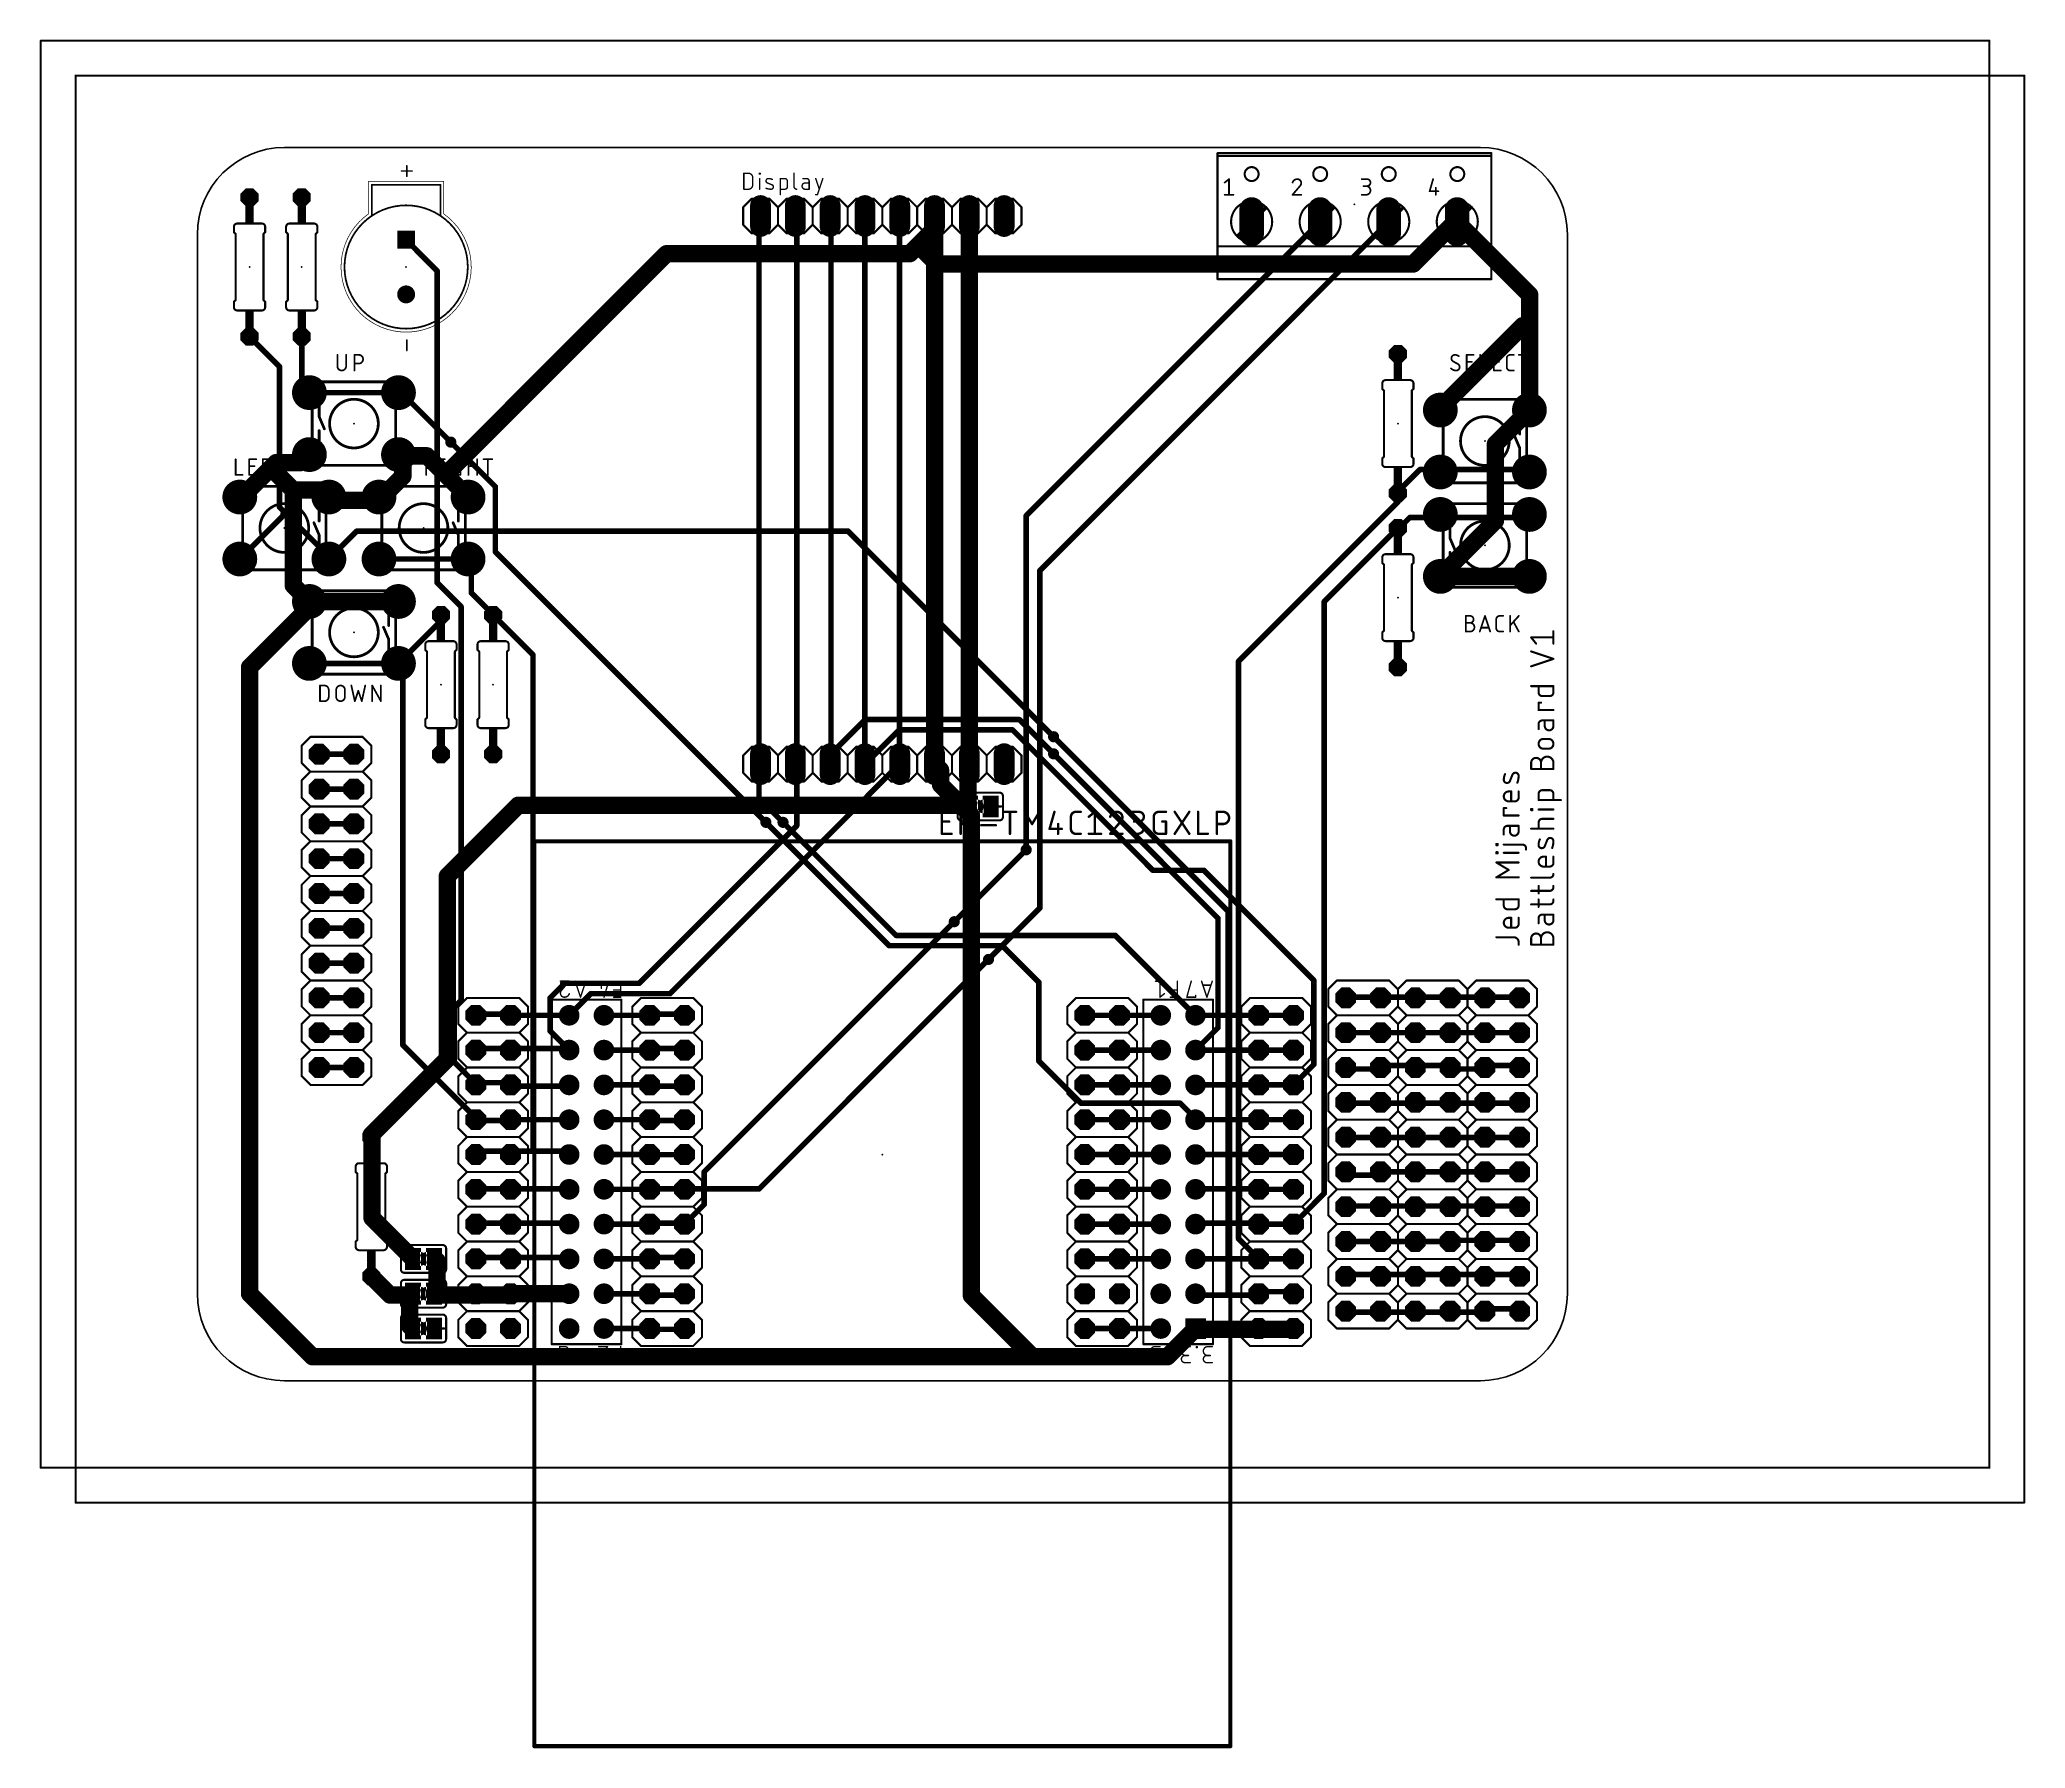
# Model space of a CAD drawing. Extents: x -12 to 133, y -27 to 98.
import ezdxf

# ---------------------------------------------------------------- set-up
doc = ezdxf.new("R2010")
doc.units = 0
for name, color, linetype in [('1', 12, 'CONTINUOUS'), ('16', 132, 'CONTINUOUS'), ('17', 110, 'CONTINUOUS'), ('18', 110, 'CONTINUOUS'), ('20', 31, 'CONTINUOUS'), ('21', 253, 'CONTINUOUS'), ('22', 253, 'CONTINUOUS'), ('23', 53, 'CONTINUOUS'), ('24', 53, 'CONTINUOUS'), ('25', 253, 'CONTINUOUS'), ('27', 253, 'CONTINUOUS'), ('39', 12, 'CONTINUOUS'), ('51', 253, 'CONTINUOUS'), ('52', 253, 'CONTINUOUS')]:
    doc.layers.add(name, color=color, linetype=linetype)

# ---------------------------------------------------------------- blocks, each defined once
blk = doc.blocks.new('ROUNDP')
at = {"const_width": 0.5}
blk.add_lwpolyline([(0, -0.25, 1), (0, 0.25, 1), (0, -0.25)], format="xyb", dxfattribs=at)
blk = doc.blocks.new('SQUAREP')
blk.add_solid([(-0.5, -0.5), (0.5, -0.5), (-0.5, 0.5), (0.5, 0.5)])
blk = doc.blocks.new('RECT')
blk.add_solid([(-0.5, -0.5), (0.5, -0.5), (-0.5, 0.5), (0.5, 0.5)])
blk = doc.blocks.new('LONGP100')
at = {"const_width": 1}
blk.add_lwpolyline([(-0.5, 0), (0.5, 0)], dxfattribs=at)
at = {"const_width": 0.5}
for points in [[(-0.5, 0.25, 1), (-0.5, -0.25)], [(0.5, -0.25, 1), (0.5, 0.25)]]:
    blk.add_lwpolyline(points, format="xyb", dxfattribs=at)
blk = doc.blocks.new('OCTAGONP')
at = {"const_width": 0.5}
blk.add_lwpolyline([(-0.25, -0.1036), (-0.25, 0.1036), (-0.1036, 0.25), (0.1036, 0.25), (0.25, 0.1036), (0.25, -0.1036), (0.1036, -0.25), (-0.1036, -0.25), (-0.25, -0.1036), (-0.25, 0.1036)], dxfattribs=at)
blk = doc.blocks.new('ROUNDV')
at = {"const_width": 0.5}
blk.add_lwpolyline([(0, -0.25, 1), (0, 0.25, 1), (0, -0.25)], format="xyb", dxfattribs=at)

msp = doc.modelspace()

# ---------------------------------------------------------------- linework, layer by layer
at = {"layer": '1'}
for points, const_width in [([(130.81, 97.79), (-11.43, 97.79)], 0.1524), ([(-11.43, 97.79), (-11.43, 83.82)], 0.1524), ([(130.81, -6.35), (130.81, 97.79)], 0.1524), ([(53.81, 85), (53.81, 45)], 1.27), ([(56.35, 45), (56.35, 85)], 1.27), ([(41, 85), (41, 45)], 0.4064), ([(41, 85), (41.11, 85)], 0.4064), ([(43.75, 85), (43.65, 85)], 0.4064), ([(43.75, 45), (43.75, 85)], 0.4064), ([(46.25, 85), (46.19, 85)], 0.4064), ([(46.25, 85), (46.25, 45)], 0.4064), ([(48.73, 85), (48.73, 45)], 0.4064), ([(51.25, 84.98), (51.27, 85)], 0.4064), ([(51.25, 45), (51.25, 84.98)], 0.4064), ([(60.5, 63.127), (81.955, 84.582)], 0.4064), ([(61.5, 59.127), (86.955, 84.582)], 0.4064), ([(92, 84.5), (91.955, 84.582)], 1.27), ([(97.25, 79.25), (92, 84.5)], 1.27), ([(-11.43, 83.82), (-11.43, -6.35)], 0.1524), ([(15.24, 83.26), (15.24, 83.28)], 0.4064), ([(17.5, 81), (15.24, 83.26)], 0.4064), ([(17.5, 58.25), (17.5, 81)], 0.4064), ([(97.25, 77), (97.25, 79.25)], 1.27), ([(96.75, 77), (90.75, 71)], 1.27), ([(96.75, 77), (97.25, 77)], 1.27), ([(97.25, 70.8594), (97.25, 77)], 1.27), ([(4, 76), (3.81, 76.2)], 0.4064), ([(6, 74), (4, 76)], 0.4064), ([(7.62, 72.6694), (7.62, 76.2)], 0.4064), ([(6, 63.75), (6, 74)], 0.4064), ([(8.1788, 72.1106), (7.62, 72.6694)], 0.4064), ([(8.1788, 72.1106), (14.6812, 72.1106)], 0.4064), ([(90.75, 71), (90.7288, 70.8406)], 1.27), ([(97.2312, 70.8406), (97.25, 70.8594)], 1.27), ([(14.75, 67.5), (14.6812, 67.5894)], 1.27), ([(14.75, 67.5), (14.75, 67)], 1.27), ([(18.5, 68.5), (21.75, 65.25)], 0.4064), ([(14.75, 67), (15, 66.75)], 1.27), ([(15, 66.75), (15, 66)], 1.27), ([(90.75, 66.5), (90.7288, 66.3194)], 0.4064), ([(90.75, 66.5), (97, 66.5)], 0.4064), ([(97, 66.5), (97.2312, 66.3194)], 0.4064), ([(15, 66), (13.5, 64.5)], 1.27), ([(21.75, 65.25), (21.75, 60.5)], 0.4064), ([(6.375, 63.375), (6, 63.75)], 0.4064), ([(9.75, 64.25), (9.6012, 64.4906)], 1.27), ([(9.75, 64.25), (12.75, 64.25)], 1.27), ([(12.75, 64.25), (13.2588, 64.4906)], 1.27), ([(13.5, 64.5), (13.2588, 64.4906)], 1.27), ([(87.63, 64.13), (76, 52.5)], 0.4064), ([(87.63, 64.77), (87.63, 64.13)], 0.4064), ([(6.25, 63.1206), (3.0988, 59.9694)], 0.4064), ([(6.375, 63.375), (6.25, 63.25)], 0.4064), ([(6.25, 63.25), (6.25, 63.1206)], 0.4064), ([(9.5, 60.25), (6.375, 63.375)], 0.4064), ([(60.5, 38.75), (60.5, 63.127)], 0.4064), ([(87.63, 62.23), (82.25, 56.85)], 0.4064), ([(90.75, 63), (90.7288, 63.2206)], 0.4064), ([(90.75, 63), (97, 63)], 0.4064), ([(97, 63), (97.2312, 63.2206)], 0.4064), ([(9.5, 60), (9.5, 60.25)], 0.4064), ([(9.5, 60), (9.6012, 59.9694)], 0.4064), ([(20, 59.75), (19.7612, 59.9694)], 0.4064), ([(20, 59.75), (20, 57.5)], 0.4064), ([(21.75, 60.5), (41.5, 40.75)], 0.4064), ([(19.25, 56.5), (17.5, 58.25)], 0.4064), ([(61.5, 34.5), (61.5, 59.127)], 0.4064), ([(97.2312, 58.6994), (90.7288, 58.6994)], 1.27), ([(8.1788, 56.4388), (3.81, 52.07)], 1.27), ([(14.6812, 56.8706), (8.1788, 56.8706)], 1.27), ([(8.1788, 56.8706), (8.1788, 56.4388)], 1.27), ([(19.25, 27.75), (19.25, 56.5)], 0.4064), ([(20, 57.5), (21.5, 56)], 0.4064), ([(82.25, 56.85), (82.25, 13.67)], 0.4064), ([(14.6812, 52.3494), (17.78, 55.4482)], 0.4064), ([(17.78, 55.4482), (17.78, 55.88)], 0.4064), ([(21.5, 56), (21.59, 55.88)], 0.4064), ([(21.59, 55.88), (24.5, 52.97)], 0.4064), ([(3.81, 52.07), (3.81, 6.35)], 1.27), ([(14.6812, 52.3494), (8.1788, 52.3494)], 0.4064), ([(14.6812, 52.3494), (15, 52.0306)], 0.4064), ([(15, 52.0306), (15, 24.5)], 0.4064), ([(24.5, 52.97), (24.5, 16.75)], 0.4064), ([(76, 52.5), (76, 10.36)], 0.4064), ([(62.5, 47), (75.25, 34.25)], 0.4064), ([(34.5, 28.25), (51.25, 45)], 0.4064), ([(41, 45), (41, 42.5)], 0.4064), ([(41, 45), (41.11, 45)], 0.4064), ([(43.75, 45), (43.65, 45)], 0.4064), ([(43.75, 40.5), (43.75, 45)], 0.4064), ([(46.25, 45), (46.19, 45)], 0.4064), ([(51.25, 45), (51.27, 45)], 0.4064), ([(53.81, 45), (54.25, 44.56)], 1.27), ([(54.25, 44.56), (54.25, 43.5)], 1.27), ([(62.5, 45.75), (74.5, 33.75)], 0.4064), ([(56.5, 41.25), (54.25, 43.5)], 1.27), ([(41, 42.5), (42.75, 40.75)], 0.4064), ([(32.25, 29), (43.75, 40.5)], 0.4064), ([(56.5, 6.21), (56.5, 41.25)], 1.27), ([(37, 15.25), (55.25, 33.5)], 0.4064), ([(58.585, 31.585), (61.5, 34.5)], 0.4064), ([(74.5, 33.75), (74.5, 25.77)], 0.4064), ([(75.25, 34.25), (75.25, 6.25)], 0.4064), ([(57.75, 30.75), (58.585, 31.585)], 0.4064), ([(25.75, 27.94), (26.67, 28.86)], 0.4064), ([(26.67, 29), (32.25, 29)], 0.4064), ([(26.67, 28.86), (26.67, 29)], 0.4064), ([(18.75, 27.25), (19.25, 27.75)], 0.4064), ([(25.75, 25.52), (25.75, 27.94)], 0.4064), ([(27.14, 26.67), (28.72, 28.25)], 0.4064), ([(28.72, 28.25), (34.5, 28.25)], 0.4064), ([(84, 28), (83.82, 27.94)], 0.4064), ([(86.25, 28), (84, 28)], 0.4064), ([(86.25, 28), (86.36, 27.94)], 0.4064), ([(86.5, 28), (86.36, 27.94)], 0.4064), ([(88.75, 28), (86.5, 28)], 0.4064), ([(88.75, 28), (88.9, 27.94)], 0.4064), ([(89, 28), (88.9, 27.94)], 0.4064), ([(91.25, 28), (89, 28)], 0.4064), ([(91.25, 28), (91.44, 27.94)], 0.4064), ([(91.5, 28), (91.44, 27.94)], 0.4064), ([(91.5, 28), (93.75, 28)], 0.4064), ([(93.75, 28), (93.98, 27.94)], 0.4064), ([(94, 28), (93.98, 27.94)], 0.4064), ([(94, 28), (96.5, 28)], 0.4064), ([(96.5, 28), (96.52, 27.94)], 0.4064), ([(18.75, 23.25), (18.75, 27.25)], 0.4064), ([(20.5, 26.75), (20.32, 26.67)], 0.4064), ([(22.75, 26.75), (20.5, 26.75)], 0.4064), ([(22.75, 26.75), (22.86, 26.67)], 0.4064), ([(33.02, 26.67), (29.68, 26.67)], 0.4064), ([(33.25, 26.75), (33.02, 26.67)], 0.4064), ([(33.25, 26.75), (35.5, 26.75)], 0.4064), ([(35.5, 26.75), (35.56, 26.67)], 0.4064), ([(67.31, 26.67), (64.77, 26.67)], 0.4064), ([(77.47, 26.67), (80.01, 26.67)], 0.4064), ([(15, 24.5), (20.32, 19.18)], 0.4064), ([(27.14, 24.13), (25.75, 25.52)], 0.4064), ([(74.5, 25.77), (72.86, 24.13)], 0.4064), ([(86.36, 25.4), (83.82, 25.4)], 0.4064), ([(88.9, 25.4), (86.36, 25.4)], 0.4064), ([(91.44, 25.4), (88.9, 25.4)], 0.4064), ([(91.44, 25.4), (93.98, 25.4)], 0.4064), ([(93.98, 25.4), (96.52, 25.4)], 0.4064), ([(20.32, 21.68), (18.75, 23.25)], 0.4064), ([(20.5, 24.25), (20.32, 24.13)], 0.4064), ([(22.75, 24.25), (20.5, 24.25)], 0.4064), ([(22.75, 24.25), (22.86, 24.13)], 0.4064), ([(33.02, 24.13), (29.68, 24.13)], 0.4064), ([(33.25, 24.25), (33.02, 24.13)], 0.4064), ([(33.25, 24.25), (35.5, 24.25)], 0.4064), ([(35.5, 24.25), (35.56, 24.13)], 0.4064), ([(67.31, 24.13), (64.77, 24.13)], 0.4064), ([(67.31, 24.13), (70.32, 24.13)], 0.4064), ([(77.47, 24.13), (80.01, 24.13)], 0.4064), ([(86.5, 23), (86.36, 22.86)], 0.4064), ([(88.75, 23), (86.5, 23)], 0.4064), ([(88.75, 23), (88.9, 22.86)], 0.4064), ([(89, 23), (88.9, 22.86)], 0.4064), ([(91.25, 23), (89, 23)], 0.4064), ([(91.25, 23), (91.44, 22.86)], 0.4064), ([(94, 23), (93.98, 22.86)], 0.4064), ([(94, 23), (96.5, 23)], 0.4064), ([(96.5, 23), (96.52, 22.86)], 0.4064), ([(20.5, 21.75), (20.32, 21.59)], 0.4064), ([(20.32, 21.59), (20.32, 21.68)], 0.4064), ([(20.5, 21.75), (22.75, 21.75)], 0.4064), ([(22.75, 21.75), (22.86, 21.59)], 0.4064), ([(33.02, 21.59), (29.68, 21.59)], 0.4064), ([(33.25, 21.5), (33.02, 21.59)], 0.4064), ([(35.5, 21.5), (35.56, 21.59)], 0.4064), ([(67.31, 21.59), (64.77, 21.59)], 0.4064), ([(77.47, 21.59), (80.01, 21.59)], 0.4064), ([(84, 22.75), (83.82, 22.86)], 0.4064), ([(86.25, 22.75), (84, 22.75)], 0.4064), ([(86.25, 22.75), (86.36, 22.86)], 0.4064), ([(91.5, 22.75), (91.44, 22.86)], 0.4064), ([(91.5, 22.75), (93.75, 22.75)], 0.4064), ([(93.75, 22.75), (93.98, 22.86)], 0.4064), ([(33.25, 21.5), (35.5, 21.5)], 0.4064), ([(84, 20.25), (83.82, 20.32)], 0.4064), ([(86.25, 20.25), (84, 20.25)], 0.4064), ([(86.25, 20.25), (86.36, 20.32)], 0.4064), ([(86.5, 20.25), (86.36, 20.32)], 0.4064), ([(88.75, 20.25), (86.5, 20.25)], 0.4064), ([(88.75, 20.25), (88.9, 20.32)], 0.4064), ([(89, 20.25), (88.9, 20.32)], 0.4064), ([(91.25, 20.25), (89, 20.25)], 0.4064), ([(91.25, 20.25), (91.44, 20.32)], 0.4064), ([(91.5, 20.25), (91.44, 20.32)], 0.4064), ([(91.5, 20.25), (93.75, 20.25)], 0.4064), ([(93.75, 20.25), (93.98, 20.32)], 0.4064), ([(94, 20.25), (93.98, 20.32)], 0.4064), ([(94, 20.25), (96.5, 20.25)], 0.4064), ([(96.5, 20.25), (96.52, 20.32)], 0.4064), ([(20.32, 19.18), (20.32, 19.05)], 0.4064), ([(20.5, 19), (20.32, 19.05)], 0.4064), ([(22.75, 19), (20.5, 19)], 0.4064), ([(22.75, 19), (22.86, 19.05)], 0.4064), ([(33.02, 19.05), (29.68, 19.05)], 0.4064), ([(33.25, 19), (33.02, 19.05)], 0.4064), ([(33.25, 19), (35.5, 19)], 0.4064), ([(35.5, 19), (35.56, 19.05)], 0.4064), ([(67.31, 19.05), (64.77, 19.05)], 0.4064), ([(67.31, 19.05), (70.32, 19.05)], 0.4064), ([(77.47, 19.05), (80.01, 19.05)], 0.4064), ([(84, 17.75), (83.82, 17.78)], 0.4064), ([(86.25, 17.75), (84, 17.75)], 0.4064), ([(86.25, 17.75), (86.36, 17.78)], 0.4064), ([(86.5, 17.75), (86.36, 17.78)], 0.4064), ([(88.75, 17.75), (86.5, 17.75)], 0.4064), ([(88.75, 17.75), (88.9, 17.78)], 0.4064), ([(89, 17.75), (88.9, 17.78)], 0.4064), ([(91.25, 17.75), (89, 17.75)], 0.4064), ([(91.25, 17.75), (91.44, 17.78)], 0.4064), ([(91.5, 17.75), (91.44, 17.78)], 0.4064), ([(91.5, 17.75), (93.75, 17.75)], 0.4064), ([(93.75, 17.75), (93.98, 17.78)], 0.4064), ([(94, 17.75), (93.98, 17.78)], 0.4064), ([(94, 17.75), (96.5, 17.75)], 0.4064), ([(96.5, 17.75), (96.52, 17.78)], 0.4064), ([(20.5, 16.75), (20.32, 16.51)], 0.4064), ([(22.75, 16.75), (20.5, 16.75)], 0.4064), ([(22.75, 16.75), (22.86, 16.51)], 0.4064), ([(23, 16.75), (22.86, 16.51)], 0.4064), ([(23, 16.75), (24.5, 16.75)], 0.4064), ([(24.5, 16.75), (27, 16.75)], 0.4064), ([(27, 16.75), (27.14, 16.51)], 0.4064), ([(33.02, 16.51), (29.68, 16.51)], 0.4064), ([(33.25, 16.5), (33.02, 16.51)], 0.4064), ([(33.25, 16.5), (35.5, 16.5)], 0.4064), ([(35.5, 16.5), (35.56, 16.51)], 0.4064), ([(67.31, 16.51), (64.77, 16.51)], 0.4064), ([(67.31, 16.51), (70.32, 16.51)], 0.4064), ([(77.47, 16.51), (80.01, 16.51)], 0.4064), ([(37, 12.87), (37, 15.25)], 0.4064), ([(84, 15), (83.82, 15.24)], 0.4064), ([(86.25, 15), (84, 15)], 0.4064), ([(86.25, 15), (86.36, 15.24)], 0.4064), ([(86.5, 15.25), (86.36, 15.24)], 0.4064), ([(88.75, 15.25), (86.5, 15.25)], 0.4064), ([(88.75, 15.25), (88.9, 15.24)], 0.4064), ([(89, 15.25), (88.9, 15.24)], 0.4064), ([(91.25, 15.25), (89, 15.25)], 0.4064), ([(91.25, 15.25), (91.44, 15.24)], 0.4064), ([(91.5, 15.25), (91.44, 15.24)], 0.4064), ([(91.5, 15.25), (93.75, 15.25)], 0.4064), ([(93.75, 15.25), (93.98, 15.24)], 0.4064), ([(94, 15.25), (93.98, 15.24)], 0.4064), ([(94, 15.25), (96.5, 15.25)], 0.4064), ([(96.5, 15.25), (96.52, 15.24)], 0.4064), ([(20.5, 14), (20.32, 13.97)], 0.4064), ([(22.75, 14), (20.5, 14)], 0.4064), ([(22.75, 14), (22.86, 13.97)], 0.4064), ([(23, 14), (22.86, 13.97)], 0.4064), ([(23, 14), (27, 14)], 0.4064), ([(27, 14), (27.14, 13.97)], 0.4064), ([(33.02, 13.97), (29.68, 13.97)], 0.4064), ([(33.25, 14), (33.02, 13.97)], 0.4064), ([(33.25, 14), (35.5, 14)], 0.4064), ([(35.5, 14), (35.56, 13.97)], 0.4064), ([(35.56, 11.43), (37, 12.87)], 0.4064), ([(67.31, 13.97), (64.77, 13.97)], 0.4064), ([(67.31, 13.97), (70.32, 13.97)], 0.4064), ([(77.47, 13.97), (80.01, 13.97)], 0.4064), ([(82.25, 13.67), (80.01, 11.43)], 0.4064), ([(20.5, 11.5), (20.32, 11.43)], 0.4064), ([(22.75, 11.5), (20.5, 11.5)], 0.4064), ([(22.75, 11.5), (22.86, 11.43)], 0.4064), ([(23, 11.5), (22.86, 11.43)], 0.4064), ([(23, 11.5), (27, 11.5)], 0.4064), ([(27, 11.5), (27.14, 11.43)], 0.4064), ([(33.25, 11.5), (33.02, 11.43)], 0.4064), ([(33.25, 11.5), (35.5, 11.5)], 0.4064), ([(35.5, 11.5), (35.56, 11.43)], 0.4064), ([(67.31, 11.43), (64.77, 11.43)], 0.4064), ([(77.47, 11.43), (80.01, 11.43)], 0.4064), ([(84, 12.75), (83.82, 12.7)], 0.4064), ([(86.25, 12.75), (84, 12.75)], 0.4064), ([(86.25, 12.75), (86.36, 12.7)], 0.4064), ([(86.5, 12.75), (86.36, 12.7)], 0.4064), ([(88.75, 12.75), (86.5, 12.75)], 0.4064), ([(88.75, 12.75), (88.9, 12.7)], 0.4064), ([(89, 12.75), (88.9, 12.7)], 0.4064), ([(91.25, 12.75), (89, 12.75)], 0.4064), ([(91.25, 12.75), (91.44, 12.7)], 0.4064), ([(91.5, 12.75), (91.44, 12.7)], 0.4064), ([(91.5, 12.75), (93.75, 12.75)], 0.4064), ([(93.75, 12.75), (93.98, 12.7)], 0.4064), ([(94, 12.75), (93.98, 12.7)], 0.4064), ([(94, 12.75), (96.5, 12.75)], 0.4064), ([(96.5, 12.75), (96.52, 12.7)], 0.4064), ([(76, 10.36), (77.47, 8.89)], 0.4064), ([(86.36, 10.16), (83.82, 10.16)], 0.4064), ([(88.9, 10.16), (86.36, 10.16)], 0.4064), ([(91.44, 10.16), (88.9, 10.16)], 0.4064), ([(91.5, 10.25), (91.44, 10.16)], 0.4064), ([(91.5, 10.25), (93.75, 10.25)], 0.4064), ([(93.75, 10.25), (93.98, 10.16)], 0.4064), ([(94, 10.25), (93.98, 10.16)], 0.4064), ([(94, 10.25), (96.5, 10.25)], 0.4064), ([(96.5, 10.25), (96.52, 10.16)], 0.4064), ([(20.5, 9), (20.32, 8.89)], 0.4064), ([(22.75, 9), (20.5, 9)], 0.4064), ([(22.75, 9), (22.86, 8.89)], 0.4064), ([(23, 9), (22.86, 8.89)], 0.4064), ([(23, 9), (27, 9)], 0.4064), ([(27, 9), (27.14, 8.89)], 0.4064), ([(33.02, 8.89), (29.68, 8.89)], 0.4064), ([(33.25, 9), (33.02, 8.89)], 0.4064), ([(33.25, 9), (35.5, 9)], 0.4064), ([(35.5, 9), (35.56, 8.89)], 0.4064), ([(67.31, 8.89), (64.77, 8.89)], 0.4064), ([(67.31, 8.89), (70.32, 8.89)], 0.4064), ([(77.47, 8.89), (80.01, 8.89)], 0.4064), ([(84, 7.75), (83.82, 7.62)], 0.4064), ([(86.25, 7.75), (84, 7.75)], 0.4064), ([(86.25, 7.75), (86.36, 7.62)], 0.4064), ([(86.5, 7.75), (86.36, 7.62)], 0.4064), ([(88.75, 7.75), (86.5, 7.75)], 0.4064), ([(88.75, 7.75), (88.9, 7.62)], 0.4064), ([(89, 7.75), (88.9, 7.62)], 0.4064), ([(91.25, 7.75), (89, 7.75)], 0.4064), ([(91.25, 7.75), (91.44, 7.62)], 0.4064), ([(91.5, 7.75), (91.44, 7.62)], 0.4064), ([(91.5, 7.75), (93.75, 7.75)], 0.4064), ([(93.75, 7.75), (93.98, 7.62)], 0.4064), ([(94, 7.75), (93.98, 7.62)], 0.4064), ([(94, 7.75), (96.5, 7.75)], 0.4064), ([(96.5, 7.75), (96.52, 7.62)], 0.4064), ([(3.81, 6.35), (8.41, 1.75)], 1.27), ([(22.86, 6.35), (27.14, 6.35)], 1.27), ([(33.02, 6.35), (29.68, 6.35)], 0.4064), ([(33.25, 6.25), (33.02, 6.35)], 0.4064), ([(33.25, 6.25), (35.5, 6.25)], 0.4064), ([(35.5, 6.25), (35.56, 6.35)], 0.4064), ([(60.96, 1.75), (56.5, 6.21)], 1.27), ([(73, 6.25), (72.86, 6.35)], 0.4064), ([(75.25, 6.25), (73, 6.25)], 0.4064), ([(77.25, 6.25), (75.25, 6.25)], 0.4064), ([(77.25, 6.25), (77.47, 6.35)], 0.4064), ([(77.5, 6.5), (77.47, 6.35)], 0.4064), ([(77.5, 6.5), (80, 6.5)], 0.4064), ([(80, 6.5), (80.01, 6.35)], 0.4064), ([(70.8, 1.75), (72.86, 3.81)], 1.27), ([(73, 3.75), (72.86, 3.81)], 1.27), ([(77.25, 3.75), (73, 3.75)], 1.27), ([(77.25, 3.75), (77.47, 3.81)], 1.27), ([(78, 3.75), (77.47, 3.81)], 1.27), ([(78, 3.75), (80, 3.75)], 1.27), ([(80, 3.75), (80.01, 3.81)], 1.27), ([(84, 5), (83.82, 5.08)], 0.4064), ([(86.25, 5), (84, 5)], 0.4064), ([(86.25, 5), (86.36, 5.08)], 0.4064), ([(86.5, 5), (86.36, 5.08)], 0.4064), ([(88.75, 5), (86.5, 5)], 0.4064), ([(88.75, 5), (88.9, 5.08)], 0.4064), ([(89, 5), (88.9, 5.08)], 0.4064), ([(91.25, 5), (89, 5)], 0.4064), ([(91.25, 5), (91.44, 5.08)], 0.4064), ([(91.5, 5), (91.44, 5.08)], 0.4064), ([(91.5, 5), (93.75, 5)], 0.4064), ([(93.75, 5), (93.98, 5.08)], 0.4064), ([(94, 5.25), (93.98, 5.08)], 0.4064), ([(94, 5.25), (96.5, 5.25)], 0.4064), ([(96.5, 5.25), (96.52, 5.08)], 0.4064), ([(33.02, 3.81), (29.68, 3.81)], 0.4064), ([(33.25, 3.75), (33.02, 3.81)], 0.4064), ([(33.25, 3.75), (35.5, 3.75)], 0.4064), ([(35.5, 3.75), (35.56, 3.81)], 0.4064), ([(67.31, 3.81), (64.77, 3.81)], 0.4064), ([(67.31, 3.81), (70.32, 3.81)], 0.4064), ([(8.41, 1.75), (60.96, 1.75)], 1.27), ([(60.96, 1.75), (63.5, 1.75)], 1.27), ([(63.5, 1.75), (70.8, 1.75)], 1.27), ([(-11.43, -6.35), (130.81, -6.35)], 0.1524)]:
    msp.add_lwpolyline(points, dxfattribs=dict(at, const_width=const_width))
for points, const_width in [([(-11.43, 97.8281, 1), (-11.43, 97.7519)], 0.0762), ([(-11.3919, 97.79, 1), (-11.4681, 97.79)], 0.0762), ([(130.8481, 97.79, 1), (130.7719, 97.79)], 0.0762), ([(130.81, 97.7519, 1), (130.81, 97.8281)], 0.0762), ([(54.1275, 85, 1), (53.4925, 85)], 0.635), ([(56.6675, 85, 1), (56.0325, 85)], 0.635), ([(41.1016, 85, 1), (40.8984, 85)], 0.2032), ([(41, 85.1016, 1), (41, 84.8984)], 0.2032), ([(41.11, 84.8984, 1), (41.11, 85.1016)], 0.2032), ([(43.65, 85.1016, 1), (43.65, 84.8984)], 0.2032), ([(43.8516, 85, 1), (43.6484, 85)], 0.2032), ([(43.75, 84.8984, 1), (43.75, 85.1016)], 0.2032), ([(46.19, 85.1016, 1), (46.19, 84.8984)], 0.2032), ([(46.3516, 85, 1), (46.1484, 85)], 0.2032), ([(46.25, 84.8984, 1), (46.25, 85.1016)], 0.2032), ([(48.8316, 85, 1), (48.6284, 85)], 0.2032), ([(51.3516, 84.98, 1), (51.1484, 84.98)], 0.2032), ([(51.1782, 85.0518, 1), (51.3218, 84.9082)], 0.2032), ([(51.3418, 84.9282, 1), (51.1982, 85.0718)], 0.2032), ([(82.0268, 84.5102, 1), (81.8832, 84.6538)], 0.2032), ([(87.0268, 84.5102, 1), (86.8832, 84.6538)], 0.2032), ([(92.2333, 84.7347, 1), (91.6767, 84.4293)], 0.635), ([(92.2245, 84.7245, 1), (91.7755, 84.2755)], 0.635), ([(91.7217, 84.3473, 1), (92.2783, 84.6527)], 0.635), ([(-11.3919, 83.82, 1), (-11.4681, 83.82)], 0.0762), ([(-11.4681, 83.82, 1), (-11.3919, 83.82)], 0.0762), ([(15.3416, 83.28, 1), (15.1384, 83.28)], 0.2032), ([(15.1384, 83.26, 1), (15.3416, 83.26)], 0.2032), ([(15.3118, 83.3318, 1), (15.1682, 83.1882)], 0.2032), ([(17.6016, 81, 1), (17.3984, 81)], 0.2032), ([(17.4282, 80.9282, 1), (17.5718, 81.0718)], 0.2032), ([(97.5675, 79.25, 1), (96.9325, 79.25)], 0.635), ([(97.0255, 79.0255, 1), (97.4745, 79.4745)], 0.635), ([(96.75, 77.3175, 1), (96.75, 76.6825)], 0.635), ([(96.9745, 76.7755, 1), (96.5255, 77.2245)], 0.635), ([(97.5675, 77, 1), (96.9325, 77)], 0.635), ([(96.9325, 77, 1), (97.5675, 77)], 0.635), ([(97.25, 76.6825, 1), (97.25, 77.3175)], 0.635), ([(3.8837, 76.27, 1), (3.7363, 76.13)], 0.2032), ([(4.0718, 76.0718, 1), (3.9282, 75.9282)], 0.2032), ([(3.9263, 75.93, 1), (4.0737, 76.07)], 0.2032), ([(7.7216, 76.2, 1), (7.5184, 76.2)], 0.2032), ([(6.1016, 74, 1), (5.8984, 74)], 0.2032), ([(5.9282, 73.9282, 1), (6.0718, 74.0718)], 0.2032), ([(7.5184, 72.6694, 1), (7.7216, 72.6694)], 0.2032), ([(7.6918, 72.7412, 1), (7.5482, 72.5976)], 0.2032), ([(8.1788, 72.2122, 1), (8.1788, 72.009)], 0.2032), ([(8.107, 72.0388, 1), (8.2506, 72.1824)], 0.2032), ([(14.6812, 72.009, 1), (14.6812, 72.2122)], 0.2032), ([(90.4141, 70.8825, 1), (91.0435, 70.7987)], 0.635), ([(90.5255, 71.2245, 1), (90.9745, 70.7755)], 0.635), ([(91.0647, 70.9581, 1), (90.4353, 71.0419)], 0.635), ([(97.0067, 71.0651, 1), (97.4557, 70.6161)], 0.635), ([(96.9325, 70.8594, 1), (97.5675, 70.8594)], 0.635), ([(97.4745, 70.6349, 1), (97.0255, 71.0839)], 0.635), ([(14.9328, 67.783, 1), (14.4296, 67.3958)], 0.635), ([(15.0675, 67.5, 1), (14.4325, 67.5)], 0.635), ([(18.5718, 68.5718, 1), (18.4282, 68.4282)], 0.2032), ([(14.9745, 67.2245, 1), (14.5255, 66.7755)], 0.635), ([(14.4325, 67, 1), (15.0675, 67)], 0.635), ([(14.4984, 67.3064, 1), (15.0016, 67.6936)], 0.635), ([(15.3175, 66.75, 1), (14.6825, 66.75)], 0.635), ([(14.7755, 66.5255, 1), (15.2245, 66.9745)], 0.635), ([(90.75, 66.6016, 1), (90.75, 66.3984)], 0.2032), ([(90.8509, 66.4882, 1), (90.6491, 66.5118)], 0.2032), ([(97.0625, 66.5801, 1), (96.9375, 66.4199)], 0.2032), ([(97, 66.3984, 1), (97, 66.6016)], 0.2032), ([(14.6825, 66, 1), (15.3175, 66)], 0.635), ([(15.2245, 65.7755, 1), (14.7755, 66.2245)], 0.635), ([(21.8516, 65.25, 1), (21.6484, 65.25)], 0.2032), ([(21.6782, 65.1782, 1), (21.8218, 65.3218)], 0.2032), ([(90.6279, 66.3312, 1), (90.8297, 66.3076)], 0.2032), ([(97.1687, 66.2393, 1), (97.2937, 66.3995)], 0.2032), ([(5.8984, 63.75, 1), (6.1016, 63.75)], 0.2032), ([(6.0718, 63.8218, 1), (5.9282, 63.6782)], 0.2032), ([(9.8712, 64.6576, 1), (9.3312, 64.3236)], 0.635), ([(9.75, 64.5675, 1), (9.75, 63.9325)], 0.635), ([(9.48, 64.083, 1), (10.02, 64.417)], 0.635), ([(12.6143, 64.537, 1), (12.8857, 63.963)], 0.635), ([(12.75, 63.9325, 1), (12.75, 64.5675)], 0.635), ([(13.2464, 64.8079, 1), (13.2712, 64.1733)], 0.635), ([(13.3945, 64.2036, 1), (13.1231, 64.7776)], 0.635), ([(13.2755, 64.7245, 1), (13.7245, 64.2755)], 0.635), ([(13.5124, 64.1827, 1), (13.4876, 64.8173)], 0.635), ([(87.7316, 64.77, 1), (87.5284, 64.77)], 0.2032), ([(87.5284, 64.13, 1), (87.7316, 64.13)], 0.2032), ([(87.7018, 64.0582, 1), (87.5582, 64.2018)], 0.2032), ([(6.3516, 63.25, 1), (6.1484, 63.25)], 0.2032), ([(6.1484, 63.1206, 1), (6.3516, 63.1206)], 0.2032), ([(6.1782, 63.3218, 1), (6.3218, 63.1782)], 0.2032), ([(6.3218, 63.0488, 1), (6.1782, 63.1924)], 0.2032), ([(6.4468, 63.4468, 1), (6.3032, 63.3032)], 0.2032), ([(6.4468, 63.3032, 1), (6.3032, 63.4468)], 0.2032), ([(6.3032, 63.3032, 1), (6.4468, 63.4468)], 0.2032), ([(60.6016, 63.127, 1), (60.3984, 63.127)], 0.2032), ([(60.4282, 63.1988, 1), (60.5718, 63.0552)], 0.2032), ([(87.7018, 62.1582, 1), (87.5582, 62.3018)], 0.2032), ([(90.8299, 63.2303, 1), (90.6277, 63.2109)], 0.2032), ([(90.75, 63.1016, 1), (90.75, 62.8984)], 0.2032), ([(90.6489, 62.9903, 1), (90.8511, 63.0097)], 0.2032), ([(96.9299, 63.0735, 1), (97.0701, 62.9265)], 0.2032), ([(97, 62.8984, 1), (97, 63.1016)], 0.2032), ([(97.3013, 63.1471, 1), (97.1611, 63.2941)], 0.2032), ([(3.027, 60.0412, 1), (3.1706, 59.8976)], 0.2032), ([(9.6016, 60.25, 1), (9.3984, 60.25)], 0.2032), ([(9.5294, 60.0973, 1), (9.4706, 59.9027)], 0.2032), ([(9.3984, 60, 1), (9.6016, 60)], 0.2032), ([(9.4282, 60.1782, 1), (9.5718, 60.3218)], 0.2032), ([(9.5718, 59.8721, 1), (9.6306, 60.0667)], 0.2032), ([(19.8299, 60.0442, 1), (19.6925, 59.8946)], 0.2032), ([(20.1016, 59.75, 1), (19.8984, 59.75)], 0.2032), ([(19.9313, 59.6752, 1), (20.0687, 59.8248)], 0.2032), ([(21.6484, 60.5, 1), (21.8516, 60.5)], 0.2032), ([(21.8218, 60.5718, 1), (21.6782, 60.4282)], 0.2032), ([(17.3984, 58.25, 1), (17.6016, 58.25)], 0.2032), ([(17.5718, 58.3218, 1), (17.4282, 58.1782)], 0.2032), ([(61.6016, 59.127, 1), (61.3984, 59.127)], 0.2032), ([(61.4282, 59.1988, 1), (61.5718, 59.0552)], 0.2032), ([(90.7288, 59.0169, 1), (90.7288, 58.3819)], 0.635), ([(97.2312, 58.3819, 1), (97.2312, 59.0169)], 0.635), ([(8.1788, 57.1881, 1), (8.1788, 56.5531)], 0.635), ([(8.4963, 56.8706, 1), (7.8613, 56.8706)], 0.635), ([(7.8613, 56.4388, 1), (8.4963, 56.4388)], 0.635), ([(8.4033, 56.2143, 1), (7.9543, 56.6633)], 0.635), ([(14.6812, 56.5531, 1), (14.6812, 57.1881)], 0.635), ([(19.3516, 56.5, 1), (19.1484, 56.5)], 0.2032), ([(19.1782, 56.4282, 1), (19.3218, 56.5718)], 0.2032), ([(19.8984, 57.5, 1), (20.1016, 57.5)], 0.2032), ([(20.0718, 57.5718, 1), (19.9282, 57.4282)], 0.2032), ([(82.3516, 56.85, 1), (82.1484, 56.85)], 0.2032), ([(82.1782, 56.9218, 1), (82.3218, 56.7782)], 0.2032), ([(17.8816, 55.88, 1), (17.6784, 55.88)], 0.2032), ([(17.6784, 55.4482, 1), (17.8816, 55.4482)], 0.2032), ([(17.8518, 55.3764, 1), (17.7082, 55.52)], 0.2032), ([(21.5813, 56.061, 1), (21.4187, 55.939)], 0.2032), ([(21.4282, 55.9282, 1), (21.5718, 56.0718)], 0.2032), ([(21.6618, 55.9518, 1), (21.5182, 55.8082)], 0.2032), ([(21.5087, 55.819, 1), (21.6713, 55.941)], 0.2032), ([(4.1275, 52.07, 1), (3.4925, 52.07)], 0.635), ([(3.5855, 52.2945, 1), (4.0345, 51.8455)], 0.635), ([(8.1788, 52.451, 1), (8.1788, 52.2478)], 0.2032), ([(14.753, 52.4212, 1), (14.6094, 52.2776)], 0.2032), ([(14.6094, 52.4212, 1), (14.753, 52.2776)], 0.2032), ([(14.6812, 52.2478, 1), (14.6812, 52.451)], 0.2032), ([(15.1016, 52.0306, 1), (14.8984, 52.0306)], 0.2032), ([(14.9282, 51.9588, 1), (15.0718, 52.1024)], 0.2032), ([(24.6016, 52.97, 1), (24.3984, 52.97)], 0.2032), ([(24.4282, 52.8982, 1), (24.5718, 53.0418)], 0.2032), ([(76.1016, 52.5, 1), (75.8984, 52.5)], 0.2032), ([(75.9282, 52.5718, 1), (76.0718, 52.4282)], 0.2032), ([(62.5718, 47.0718, 1), (62.4282, 46.9282)], 0.2032), ([(41.1016, 45, 1), (40.8984, 45)], 0.2032), ([(41, 45.1016, 1), (41, 44.8984)], 0.2032), ([(40.8984, 45, 1), (41.1016, 45)], 0.2032), ([(41.11, 44.8984, 1), (41.11, 45.1016)], 0.2032), ([(43.65, 45.1016, 1), (43.65, 44.8984)], 0.2032), ([(43.8516, 45, 1), (43.6484, 45)], 0.2032), ([(43.6484, 45, 1), (43.8516, 45)], 0.2032), ([(43.75, 44.8984, 1), (43.75, 45.1016)], 0.2032), ([(46.19, 45.1016, 1), (46.19, 44.8984)], 0.2032), ([(46.1484, 45, 1), (46.3516, 45)], 0.2032), ([(46.25, 44.8984, 1), (46.25, 45.1016)], 0.2032), ([(48.6284, 45, 1), (48.8316, 45)], 0.2032), ([(51.25, 45.1016, 1), (51.25, 44.8984)], 0.2032), ([(51.1484, 45, 1), (51.3516, 45)], 0.2032), ([(51.3218, 44.9282, 1), (51.1782, 45.0718)], 0.2032), ([(51.27, 44.8984, 1), (51.27, 45.1016)], 0.2032), ([(54.0345, 45.2245, 1), (53.5855, 44.7755)], 0.635), ([(53.4925, 45, 1), (54.1275, 45)], 0.635), ([(54.5675, 44.56, 1), (53.9325, 44.56)], 0.635), ([(54.0255, 44.3355, 1), (54.4745, 44.7845)], 0.635), ([(56.0325, 45, 1), (56.6675, 45)], 0.635), ([(62.5718, 45.8218, 1), (62.4282, 45.6782)], 0.2032), ([(54.4745, 43.7245, 1), (54.0255, 43.2755)], 0.635), ([(53.9325, 43.5, 1), (54.5675, 43.5)], 0.635), ([(40.8984, 42.5, 1), (41.1016, 42.5)], 0.2032), ([(41.0718, 42.5718, 1), (40.9282, 42.4282)], 0.2032), ([(41.4282, 40.6782, 1), (41.5718, 40.8218)], 0.2032), ([(42.6782, 40.6782, 1), (42.8218, 40.8218)], 0.2032), ([(43.6484, 40.5, 1), (43.8516, 40.5)], 0.2032), ([(43.8218, 40.4282, 1), (43.6782, 40.5718)], 0.2032), ([(56.8175, 41.25, 1), (56.1825, 41.25)], 0.635), ([(56.2755, 41.0255, 1), (56.7245, 41.4745)], 0.635), ([(60.3984, 38.75, 1), (60.6016, 38.75)], 0.2032), ([(55.3218, 33.4282, 1), (55.1782, 33.5718)], 0.2032), ([(61.3984, 34.5, 1), (61.6016, 34.5)], 0.2032), ([(61.5718, 34.4282, 1), (61.4282, 34.5718)], 0.2032), ([(74.6016, 33.75, 1), (74.3984, 33.75)], 0.2032), ([(74.4282, 33.6782, 1), (74.5718, 33.8218)], 0.2032), ([(75.3516, 34.25, 1), (75.1484, 34.25)], 0.2032), ([(75.1782, 34.1782, 1), (75.3218, 34.3218)], 0.2032), ([(57.6782, 30.8218, 1), (57.8218, 30.6782)], 0.2032), ([(58.5132, 31.6568, 1), (58.6568, 31.5132)], 0.2032), ([(58.6568, 31.5132, 1), (58.5132, 31.6568)], 0.2032), ([(26.67, 29.1016, 1), (26.67, 28.8984)], 0.2032), ([(26.7716, 29, 1), (26.5684, 29)], 0.2032), ([(26.7418, 28.7882, 1), (26.5982, 28.9318)], 0.2032), ([(32.1782, 29.0718, 1), (32.3218, 28.9282)], 0.2032), ([(32.25, 28.8984, 1), (32.25, 29.1016)], 0.2032), ([(19.1484, 27.75, 1), (19.3516, 27.75)], 0.2032), ([(19.3218, 27.6782, 1), (19.1782, 27.8218)], 0.2032), ([(25.8516, 27.94, 1), (25.6484, 27.94)], 0.2032), ([(25.6782, 28.0118, 1), (25.8218, 27.8682)], 0.2032), ([(26.5684, 28.86, 1), (26.7716, 28.86)], 0.2032), ([(28.72, 28.3516, 1), (28.72, 28.1484)], 0.2032), ([(28.7918, 28.1782, 1), (28.6482, 28.3218)], 0.2032), ([(34.4282, 28.3218, 1), (34.5718, 28.1782)], 0.2032), ([(34.5, 28.1484, 1), (34.5, 28.3516)], 0.2032), ([(83.7879, 28.0364, 1), (83.8521, 27.8436)], 0.2032), ([(84, 28.1016, 1), (84, 27.8984)], 0.2032), ([(84.0321, 27.9036, 1), (83.9679, 28.0964)], 0.2032), ([(86.2987, 28.0892, 1), (86.2013, 27.9108)], 0.2032), ([(86.25, 27.8984, 1), (86.25, 28.1016)], 0.2032), ([(86.32, 28.0334, 1), (86.4, 27.8466)], 0.2032), ([(86.3113, 27.8508, 1), (86.4087, 28.0292)], 0.2032), ([(86.5, 28.1016, 1), (86.5, 27.8984)], 0.2032), ([(86.54, 27.9066, 1), (86.46, 28.0934)], 0.2032), ([(88.7877, 28.0943, 1), (88.7123, 27.9057)], 0.2032), ([(88.75, 27.8984, 1), (88.75, 28.1016)], 0.2032), ([(88.8477, 28.0271, 1), (88.9523, 27.8529)], 0.2032), ([(88.8623, 27.8457, 1), (88.9377, 28.0343)], 0.2032), ([(89, 28.1016, 1), (89, 27.8984)], 0.2032), ([(89.0523, 27.9129, 1), (88.9477, 28.0871)], 0.2032), ([(91.2806, 28.0969, 1), (91.2194, 27.9031)], 0.2032), ([(91.25, 27.8984, 1), (91.25, 28.1016)], 0.2032), ([(91.3682, 28.0118, 1), (91.5118, 27.8682)], 0.2032), ([(91.5, 28.1016, 1), (91.5, 27.8984)], 0.2032), ([(91.4094, 27.8431, 1), (91.4706, 28.0369)], 0.2032), ([(91.5718, 27.9282, 1), (91.4282, 28.0718)], 0.2032), ([(93.7756, 28.0983, 1), (93.7244, 27.9017)], 0.2032), ([(93.75, 27.8984, 1), (93.75, 28.1016)], 0.2032), ([(93.8836, 27.9721, 1), (94.0764, 27.9079)], 0.2032), ([(94, 28.1016, 1), (94, 27.8984)], 0.2032), ([(94.0964, 27.9679, 1), (93.9036, 28.0321)], 0.2032), ([(93.9544, 27.8417, 1), (94.0056, 28.0383)], 0.2032), ([(96.5964, 28.0321, 1), (96.4036, 27.9679)], 0.2032), ([(96.4236, 27.9079, 1), (96.6164, 27.9721)], 0.2032), ([(96.5, 27.8984, 1), (96.5, 28.1016)], 0.2032), ([(18.8516, 27.25, 1), (18.6484, 27.25)], 0.2032), ([(18.6782, 27.3218, 1), (18.8218, 27.1782)], 0.2032), ([(20.2787, 26.7628, 1), (20.3613, 26.5772)], 0.2032), ([(20.5, 26.8516, 1), (20.5, 26.6484)], 0.2032), ([(20.5413, 26.6572, 1), (20.4587, 26.8428)], 0.2032), ([(22.8098, 26.8322, 1), (22.6902, 26.6678)], 0.2032), ([(22.75, 26.6484, 1), (22.75, 26.8516)], 0.2032), ([(22.8002, 26.5878, 1), (22.9198, 26.7522)], 0.2032), ([(27.0682, 26.7418, 1), (27.2118, 26.5982)], 0.2032), ([(29.68, 26.7716, 1), (29.68, 26.5684)], 0.2032), ([(32.9866, 26.766, 1), (33.0534, 26.574)], 0.2032), ([(33.02, 26.5684, 1), (33.02, 26.7716)], 0.2032), ([(33.25, 26.8516, 1), (33.25, 26.6484)], 0.2032), ([(33.2834, 26.654, 1), (33.2166, 26.846)], 0.2032), ([(35.5813, 26.811, 1), (35.4187, 26.689)], 0.2032), ([(35.4787, 26.609, 1), (35.6413, 26.731)], 0.2032), ([(35.5, 26.6484, 1), (35.5, 26.8516)], 0.2032), ([(64.77, 26.7716, 1), (64.77, 26.5684)], 0.2032), ([(67.31, 26.5684, 1), (67.31, 26.7716)], 0.2032), ([(77.47, 26.7716, 1), (77.47, 26.5684)], 0.2032), ([(80.01, 26.5684, 1), (80.01, 26.7716)], 0.2032), ([(15.0718, 24.5718, 1), (14.9282, 24.4282)], 0.2032), ([(25.6484, 25.52, 1), (25.8516, 25.52)], 0.2032), ([(25.8218, 25.5918, 1), (25.6782, 25.4482)], 0.2032), ([(74.3984, 25.77, 1), (74.6016, 25.77)], 0.2032), ([(74.5718, 25.6982, 1), (74.4282, 25.8418)], 0.2032), ([(83.82, 25.5016, 1), (83.82, 25.2984)], 0.2032), ([(86.36, 25.5016, 1), (86.36, 25.2984)], 0.2032), ([(86.36, 25.2984, 1), (86.36, 25.5016)], 0.2032), ([(88.9, 25.5016, 1), (88.9, 25.2984)], 0.2032), ([(88.9, 25.2984, 1), (88.9, 25.5016)], 0.2032), ([(91.44, 25.5016, 1), (91.44, 25.2984)], 0.2032), ([(91.44, 25.2984, 1), (91.44, 25.5016)], 0.2032), ([(93.98, 25.5016, 1), (93.98, 25.2984)], 0.2032), ([(93.98, 25.2984, 1), (93.98, 25.5016)], 0.2032), ([(96.52, 25.2984, 1), (96.52, 25.5016)], 0.2032), ([(14.8984, 24.5, 1), (15.1016, 24.5)], 0.2032), ([(18.6484, 23.25, 1), (18.8516, 23.25)], 0.2032), ([(18.8218, 23.3218, 1), (18.6782, 23.1782)], 0.2032), ([(20.2636, 24.2145, 1), (20.3764, 24.0455)], 0.2032), ([(20.5, 24.3516, 1), (20.5, 24.1484)], 0.2032), ([(20.5564, 24.1655, 1), (20.4436, 24.3345)], 0.2032), ([(22.8249, 24.3187, 1), (22.6751, 24.1813)], 0.2032), ([(22.75, 24.1484, 1), (22.75, 24.3516)], 0.2032), ([(22.7851, 24.0613, 1), (22.9349, 24.1987)], 0.2032), ([(27.0682, 24.0582, 1), (27.2118, 24.2018)], 0.2032), ([(29.68, 24.2316, 1), (29.68, 24.0284)], 0.2032), ([(32.973, 24.2201, 1), (33.067, 24.0399)], 0.2032), ([(33.02, 24.0284, 1), (33.02, 24.2316)], 0.2032), ([(33.25, 24.3516, 1), (33.25, 24.1484)], 0.2032), ([(33.297, 24.1599, 1), (33.203, 24.3401)], 0.2032), ([(35.5909, 24.2954, 1), (35.4091, 24.2046)], 0.2032), ([(35.4691, 24.0846, 1), (35.6509, 24.1754)], 0.2032), ([(35.5, 24.1484, 1), (35.5, 24.3516)], 0.2032), ([(64.77, 24.2316, 1), (64.77, 24.0284)], 0.2032), ([(67.31, 24.2316, 1), (67.31, 24.0284)], 0.2032), ([(67.31, 24.0284, 1), (67.31, 24.2316)], 0.2032), ([(70.32, 24.0284, 1), (70.32, 24.2316)], 0.2032), ([(72.7882, 24.2018, 1), (72.9318, 24.0582)], 0.2032), ([(77.47, 24.2316, 1), (77.47, 24.0284)], 0.2032), ([(80.01, 24.0284, 1), (80.01, 24.2316)], 0.2032), ([(86.5, 23.1016, 1), (86.5, 22.8984)], 0.2032), ([(86.5718, 22.9282, 1), (86.4282, 23.0718)], 0.2032), ([(88.8193, 23.0743, 1), (88.6807, 22.9257)], 0.2032), ([(88.75, 22.8984, 1), (88.75, 23.1016)], 0.2032), ([(89, 23.1016, 1), (89, 22.8984)], 0.2032), ([(89.0827, 22.9409, 1), (88.9173, 23.0591)], 0.2032), ([(91.3103, 23.0818, 1), (91.1897, 22.9182)], 0.2032), ([(91.25, 22.8984, 1), (91.25, 23.1016)], 0.2032), ([(94, 23.1016, 1), (94, 22.8984)], 0.2032), ([(94.1006, 22.9856, 1), (93.8994, 23.0144)], 0.2032), ([(96.6006, 23.0144, 1), (96.3994, 22.9856)], 0.2032), ([(96.5, 22.8984, 1), (96.5, 23.1016)], 0.2032), ([(20.4216, 21.68, 1), (20.2184, 21.68)], 0.2032), ([(20.2525, 21.6659, 1), (20.3875, 21.5141)], 0.2032), ([(20.2482, 21.6082, 1), (20.3918, 21.7518)], 0.2032), ([(20.5, 21.8516, 1), (20.5, 21.6484)], 0.2032), ([(20.5675, 21.6741, 1), (20.4325, 21.8259)], 0.2032), ([(22.8337, 21.8076, 1), (22.6663, 21.6924)], 0.2032), ([(22.75, 21.6484, 1), (22.75, 21.8516)], 0.2032), ([(22.7763, 21.5324, 1), (22.9437, 21.6476)], 0.2032), ([(29.68, 21.6916, 1), (29.68, 21.4884)], 0.2032), ([(33.057, 21.6846, 1), (32.983, 21.4954)], 0.2032), ([(33.02, 21.4884, 1), (33.02, 21.6916)], 0.2032), ([(35.6445, 21.5336, 1), (35.4755, 21.6464)], 0.2032), ([(64.77, 21.6916, 1), (64.77, 21.4884)], 0.2032), ([(67.31, 21.4884, 1), (67.31, 21.6916)], 0.2032), ([(77.47, 21.6916, 1), (77.47, 21.4884)], 0.2032), ([(80.01, 21.4884, 1), (80.01, 21.6916)], 0.2032), ([(83.873, 22.9467, 1), (83.767, 22.7733)], 0.2032), ([(84, 22.8516, 1), (84, 22.6484)], 0.2032), ([(83.947, 22.6633, 1), (84.053, 22.8367)], 0.2032), ([(86.1782, 22.8218, 1), (86.3218, 22.6782)], 0.2032), ([(86.25, 22.6484, 1), (86.25, 22.8516)], 0.2032), ([(86.2882, 22.9318, 1), (86.4318, 22.7882)], 0.2032), ([(86.4318, 22.7882, 1), (86.2882, 22.9318)], 0.2032), ([(88.8173, 22.9191, 1), (88.9827, 22.8009)], 0.2032), ([(88.8307, 22.7857, 1), (88.9693, 22.9343)], 0.2032), ([(91.5292, 22.9087, 1), (91.3508, 22.8113)], 0.2032), ([(91.3797, 22.7782, 1), (91.5003, 22.9418)], 0.2032), ([(91.5, 22.8516, 1), (91.5, 22.6484)], 0.2032), ([(91.4108, 22.7013, 1), (91.5892, 22.7987)], 0.2032), ([(93.7062, 22.8417, 1), (93.7938, 22.6583)], 0.2032), ([(93.75, 22.6484, 1), (93.75, 22.8516)], 0.2032), ([(93.8794, 22.8744, 1), (94.0806, 22.8456)], 0.2032), ([(94.0238, 22.7683, 1), (93.9362, 22.9517)], 0.2032), ([(96.4194, 22.8456, 1), (96.6206, 22.8744)], 0.2032), ([(20.2184, 21.59, 1), (20.4216, 21.59)], 0.2032), ([(33.25, 21.6016, 1), (33.25, 21.3984)], 0.2032), ([(33.213, 21.4054, 1), (33.287, 21.5946)], 0.2032), ([(35.4155, 21.5564, 1), (35.5845, 21.4436)], 0.2032), ([(35.5, 21.3984, 1), (35.5, 21.6016)], 0.2032), ([(83.8568, 20.4147, 1), (83.7832, 20.2253)], 0.2032), ([(84, 20.3516, 1), (84, 20.1484)], 0.2032), ([(83.9632, 20.1553, 1), (84.0368, 20.3447)], 0.2032), ([(86.1955, 20.3357, 1), (86.3045, 20.1643)], 0.2032), ([(86.25, 20.1484, 1), (86.25, 20.3516)], 0.2032), ([(86.4054, 20.4109, 1), (86.3146, 20.2291)], 0.2032), ([(86.4145, 20.2343, 1), (86.3055, 20.4057)], 0.2032), ([(86.5, 20.3516, 1), (86.5, 20.1484)], 0.2032), ([(86.4546, 20.1591, 1), (86.5454, 20.3409)], 0.2032), ([(88.707, 20.3421, 1), (88.793, 20.1579)], 0.2032), ([(88.75, 20.1484, 1), (88.75, 20.3516)], 0.2032), ([(88.9583, 20.4032, 1), (88.8417, 20.2368)], 0.2032), ([(88.943, 20.2279, 1), (88.857, 20.4121)], 0.2032), ([(89, 20.3516, 1), (89, 20.1484)], 0.2032), ([(88.9417, 20.1668, 1), (89.0583, 20.3332)], 0.2032), ([(91.2149, 20.3453, 1), (91.2851, 20.1547)], 0.2032), ([(91.25, 20.1484, 1), (91.25, 20.3516)], 0.2032), ([(91.5171, 20.3861, 1), (91.3629, 20.2539)], 0.2032), ([(91.5, 20.3516, 1), (91.5, 20.1484)], 0.2032), ([(91.4751, 20.2247, 1), (91.4049, 20.4153)], 0.2032), ([(91.4229, 20.1839, 1), (91.5771, 20.3161)], 0.2032), ([(93.7204, 20.3472, 1), (93.7796, 20.1528)], 0.2032), ([(93.75, 20.1484, 1), (93.75, 20.3516)], 0.2032), ([(94.0777, 20.3479, 1), (93.8823, 20.2921)], 0.2032), ([(94, 20.3516, 1), (94, 20.1484)], 0.2032), ([(93.9023, 20.2221, 1), (94.0977, 20.2779)], 0.2032), ([(94.0096, 20.2228, 1), (93.9504, 20.4172)], 0.2032), ([(96.4023, 20.2779, 1), (96.5977, 20.2221)], 0.2032), ([(96.6177, 20.2921, 1), (96.4223, 20.3479)], 0.2032), ([(96.5, 20.1484, 1), (96.5, 20.3516)], 0.2032), ([(20.4216, 19.18, 1), (20.2184, 19.18)], 0.2032), ([(20.3472, 19.1479, 1), (20.2928, 18.9521)], 0.2032), ([(20.2184, 19.05, 1), (20.4216, 19.05)], 0.2032), ([(20.2482, 19.1082, 1), (20.3918, 19.2518)], 0.2032), ([(20.5, 19.1016, 1), (20.5, 18.8984)], 0.2032), ([(20.4728, 18.9021, 1), (20.5272, 19.0979)], 0.2032), ([(22.708, 19.0925, 1), (22.792, 18.9075)], 0.2032), ([(22.75, 18.8984, 1), (22.75, 19.1016)], 0.2032), ([(22.902, 18.9575, 1), (22.818, 19.1425)], 0.2032), ([(29.68, 19.1516, 1), (29.68, 18.9484)], 0.2032), ([(33.0416, 19.1493, 1), (32.9984, 18.9507)], 0.2032), ([(33.02, 18.9484, 1), (33.02, 19.1516)], 0.2032), ([(33.25, 19.1016, 1), (33.25, 18.8984)], 0.2032), ([(33.2284, 18.9007, 1), (33.2716, 19.0993)], 0.2032), ([(35.435, 19.0781, 1), (35.565, 18.9219)], 0.2032), ([(35.625, 18.9719, 1), (35.495, 19.1281)], 0.2032), ([(35.5, 18.8984, 1), (35.5, 19.1016)], 0.2032), ([(64.77, 19.1516, 1), (64.77, 18.9484)], 0.2032), ([(67.31, 19.1516, 1), (67.31, 18.9484)], 0.2032), ([(67.31, 18.9484, 1), (67.31, 19.1516)], 0.2032), ([(70.32, 18.9484, 1), (70.32, 19.1516)], 0.2032), ([(77.47, 19.1516, 1), (77.47, 18.9484)], 0.2032), ([(80.01, 18.9484, 1), (80.01, 19.1516)], 0.2032), ([(83.8367, 17.8802, 1), (83.8033, 17.6798)], 0.2032), ([(84, 17.8516, 1), (84, 17.6484)], 0.2032), ([(83.9833, 17.6498, 1), (84.0167, 17.8502)], 0.2032), ([(86.2233, 17.848, 1), (86.2767, 17.652)], 0.2032), ([(86.25, 17.6484, 1), (86.25, 17.8516)], 0.2032), ([(86.3813, 17.8793, 1), (86.3387, 17.6807)], 0.2032), ([(86.3867, 17.682, 1), (86.3333, 17.878)], 0.2032), ([(86.5, 17.8516, 1), (86.5, 17.6484)], 0.2032), ([(86.4787, 17.6507, 1), (86.5213, 17.8493)], 0.2032), ([(88.7301, 17.8496, 1), (88.7699, 17.6504)], 0.2032), ([(88.75, 17.6484, 1), (88.75, 17.8516)], 0.2032), ([(88.9292, 17.8773, 1), (88.8708, 17.6827)], 0.2032), ([(88.9199, 17.6804, 1), (88.8801, 17.8796)], 0.2032), ([(89, 17.8516, 1), (89, 17.6484)], 0.2032), ([(88.9708, 17.6527, 1), (89.0292, 17.8473)], 0.2032), ([(91.2342, 17.8504, 1), (91.2658, 17.6496)], 0.2032), ([(91.25, 17.6484, 1), (91.25, 17.8516)], 0.2032), ([(91.4854, 17.8709, 1), (91.3946, 17.6891)], 0.2032), ([(91.5, 17.8516, 1), (91.5, 17.6484)], 0.2032), ([(91.4558, 17.6796, 1), (91.4242, 17.8804)], 0.2032), ([(91.4546, 17.6591, 1), (91.5454, 17.8409)], 0.2032), ([(93.7369, 17.8507, 1), (93.7631, 17.6493)], 0.2032), ([(93.75, 17.6484, 1), (93.75, 17.8516)], 0.2032), ([(94.0645, 17.8364, 1), (93.8955, 17.7236)], 0.2032), ([(94, 17.8516, 1), (94, 17.6484)], 0.2032), ([(93.9155, 17.6936, 1), (94.0845, 17.8064)], 0.2032), ([(93.9931, 17.6793, 1), (93.9669, 17.8807)], 0.2032), ([(96.4155, 17.8064, 1), (96.5845, 17.6936)], 0.2032), ([(96.6045, 17.7236, 1), (96.4355, 17.8364)], 0.2032), ([(96.5, 17.6484, 1), (96.5, 17.8516)], 0.2032), ([(20.2387, 16.571, 1), (20.4013, 16.449)], 0.2032), ([(20.5, 16.8516, 1), (20.5, 16.6484)], 0.2032), ([(20.5813, 16.689, 1), (20.4187, 16.811)], 0.2032), ([(22.8424, 16.7923, 1), (22.6576, 16.7077)], 0.2032), ([(22.75, 16.6484, 1), (22.75, 16.8516)], 0.2032), ([(22.7722, 16.5612, 1), (22.9478, 16.4588)], 0.2032), ([(22.7676, 16.4677, 1), (22.9524, 16.5523)], 0.2032), ([(23, 16.8516, 1), (23, 16.6484)], 0.2032), ([(23.0878, 16.6988, 1), (22.9122, 16.8012)], 0.2032), ([(24.5, 16.8516, 1), (24.5, 16.6484)], 0.2032), ([(24.3984, 16.75, 1), (24.6016, 16.75)], 0.2032), ([(24.5, 16.6484, 1), (24.5, 16.8516)], 0.2032), ([(27.0878, 16.8012, 1), (26.9122, 16.6988)], 0.2032), ([(27, 16.6484, 1), (27, 16.8516)], 0.2032), ([(27.0522, 16.4588, 1), (27.2278, 16.5612)], 0.2032), ([(29.68, 16.6116, 1), (29.68, 16.4084)], 0.2032), ([(33.0244, 16.6115, 1), (33.0156, 16.4085)], 0.2032), ([(33.02, 16.4084, 1), (33.02, 16.6116)], 0.2032), ([(33.25, 16.6016, 1), (33.25, 16.3984)], 0.2032), ([(33.2456, 16.3985, 1), (33.2544, 16.6015)], 0.2032), ([(35.4833, 16.6002, 1), (35.5167, 16.3998)], 0.2032), ([(35.5, 16.3984, 1), (35.5, 16.6016)], 0.2032), ([(35.5767, 16.4098, 1), (35.5433, 16.6102)], 0.2032), ([(64.77, 16.6116, 1), (64.77, 16.4084)], 0.2032), ([(67.31, 16.6116, 1), (67.31, 16.4084)], 0.2032), ([(67.31, 16.4084, 1), (67.31, 16.6116)], 0.2032), ([(70.32, 16.4084, 1), (70.32, 16.6116)], 0.2032), ([(77.47, 16.6116, 1), (77.47, 16.4084)], 0.2032), ([(80.01, 16.4084, 1), (80.01, 16.6116)], 0.2032), ([(37.1016, 15.25, 1), (36.8984, 15.25)], 0.2032), ([(36.9282, 15.3218, 1), (37.0718, 15.1782)], 0.2032), ([(83.9013, 15.301, 1), (83.7387, 15.179)], 0.2032), ([(84, 15.1016, 1), (84, 14.8984)], 0.2032), ([(83.9187, 14.939, 1), (84.0813, 15.061)], 0.2032), ([(86.1576, 15.0423, 1), (86.3424, 14.9577)], 0.2032), ([(86.25, 14.8984, 1), (86.25, 15.1016)], 0.2032), ([(86.3528, 15.3413, 1), (86.3672, 15.1387)], 0.2032), ([(86.4524, 15.1977, 1), (86.2676, 15.2823)], 0.2032), ([(86.5, 15.3516, 1), (86.5, 15.1484)], 0.2032), ([(86.5072, 15.1487, 1), (86.4928, 15.3513)], 0.2032), ([(88.7568, 15.3514, 1), (88.7432, 15.1486)], 0.2032), ([(88.75, 15.1484, 1), (88.75, 15.3516)], 0.2032), ([(88.8899, 15.3411, 1), (88.9101, 15.1389)], 0.2032), ([(88.8932, 15.1386, 1), (88.9068, 15.3414)], 0.2032), ([(89, 15.3516, 1), (89, 15.1484)], 0.2032), ([(89.0101, 15.1489, 1), (88.9899, 15.3511)], 0.2032), ([(91.2553, 15.3515, 1), (91.2447, 15.1485)], 0.2032), ([(91.25, 15.1484, 1), (91.25, 15.3516)], 0.2032), ([(91.4233, 15.3402, 1), (91.4567, 15.1398)], 0.2032), ([(91.5, 15.3516, 1), (91.5, 15.1484)], 0.2032), ([(91.4347, 15.1385, 1), (91.4453, 15.3415)], 0.2032), ([(91.5167, 15.1498, 1), (91.4833, 15.3502)], 0.2032), ([(93.7544, 15.3515, 1), (93.7456, 15.1485)], 0.2032), ([(93.75, 15.1484, 1), (93.75, 15.3516)], 0.2032), ([(93.9346, 15.3309, 1), (94.0254, 15.1491)], 0.2032), ([(94, 15.3516, 1), (94, 15.1484)], 0.2032), ([(94.0454, 15.1591, 1), (93.9546, 15.3409)], 0.2032), ([(93.9756, 15.1385, 1), (93.9844, 15.3415)], 0.2032), ([(96.5454, 15.3409, 1), (96.4546, 15.1591)], 0.2032), ([(96.4746, 15.1491, 1), (96.5654, 15.3309)], 0.2032), ([(96.5, 15.1484, 1), (96.5, 15.3516)], 0.2032), ([(20.3033, 14.0702, 1), (20.3367, 13.8698)], 0.2032), ([(20.5, 14.1016, 1), (20.5, 13.8984)], 0.2032), ([(20.5167, 13.8998, 1), (20.4833, 14.1002)], 0.2032), ([(22.7767, 14.098, 1), (22.7233, 13.902)], 0.2032), ([(22.75, 13.8984, 1), (22.75, 14.1016)], 0.2032), ([(22.8387, 14.0693, 1), (22.8813, 13.8707)], 0.2032), ([(22.8333, 13.872, 1), (22.8867, 14.068)], 0.2032), ([(23, 14.1016, 1), (23, 13.8984)], 0.2032), ([(23.0213, 13.9007, 1), (22.9787, 14.0993)], 0.2032), ([(27.0213, 14.0993, 1), (26.9787, 13.9007)], 0.2032), ([(27, 13.8984, 1), (27, 14.1016)], 0.2032), ([(27.1187, 13.8707, 1), (27.1613, 14.0693)], 0.2032), ([(29.68, 14.0716, 1), (29.68, 13.8684)], 0.2032), ([(33.0069, 14.0707, 1), (33.0331, 13.8693)], 0.2032), ([(33.02, 13.8684, 1), (33.02, 14.0716)], 0.2032), ([(33.25, 14.1016, 1), (33.25, 13.8984)], 0.2032), ([(33.2631, 13.8993, 1), (33.2369, 14.1007)], 0.2032), ([(35.5454, 14.0909, 1), (35.4546, 13.9091)], 0.2032), ([(35.5, 13.8984, 1), (35.5, 14.1016)], 0.2032), ([(35.5146, 13.8791, 1), (35.6054, 14.0609)], 0.2032), ([(37.0718, 12.7982, 1), (36.9282, 12.9418)], 0.2032), ([(64.77, 14.0716, 1), (64.77, 13.8684)], 0.2032), ([(67.31, 14.0716, 1), (67.31, 13.8684)], 0.2032), ([(67.31, 13.8684, 1), (67.31, 14.0716)], 0.2032), ([(70.32, 13.8684, 1), (70.32, 14.0716)], 0.2032), ([(77.47, 14.0716, 1), (77.47, 13.8684)], 0.2032), ([(80.01, 13.8684, 1), (80.01, 14.0716)], 0.2032), ([(82.1484, 13.67, 1), (82.3516, 13.67)], 0.2032), ([(82.3218, 13.5982, 1), (82.1782, 13.7418)], 0.2032), ([(20.2832, 11.5247, 1), (20.3568, 11.3353)], 0.2032), ([(20.5, 11.6016, 1), (20.5, 11.3984)], 0.2032), ([(20.5368, 11.4053, 1), (20.4632, 11.5947)], 0.2032), ([(22.8045, 11.5857, 1), (22.6955, 11.4143)], 0.2032), ([(22.75, 11.3984, 1), (22.75, 11.6016)], 0.2032), ([(22.8146, 11.5209, 1), (22.9054, 11.3391)], 0.2032), ([(22.8055, 11.3443, 1), (22.9145, 11.5157)], 0.2032), ([(23, 11.6016, 1), (23, 11.3984)], 0.2032), ([(23.0454, 11.4091, 1), (22.9546, 11.5909)], 0.2032), ([(27.0454, 11.5909, 1), (26.9546, 11.4091)], 0.2032), ([(27, 11.3984, 1), (27, 11.6016)], 0.2032), ([(27.0946, 11.3391, 1), (27.1854, 11.5209)], 0.2032), ([(32.9904, 11.5272, 1), (33.0496, 11.3328)], 0.2032), ([(33.25, 11.6016, 1), (33.25, 11.3984)], 0.2032), ([(33.2796, 11.4028, 1), (33.2204, 11.5972)], 0.2032), ([(35.5771, 11.5661, 1), (35.4229, 11.4339)], 0.2032), ([(35.4882, 11.5018, 1), (35.6318, 11.3582)], 0.2032), ([(35.4829, 11.3639, 1), (35.6371, 11.4961)], 0.2032), ([(35.5, 11.3984, 1), (35.5, 11.6016)], 0.2032), ([(36.8984, 12.87, 1), (37.1016, 12.87)], 0.2032), ([(64.77, 11.5316, 1), (64.77, 11.3284)], 0.2032), ([(67.31, 11.3284, 1), (67.31, 11.5316)], 0.2032), ([(77.47, 11.5316, 1), (77.47, 11.3284)], 0.2032), ([(79.9382, 11.5018, 1), (80.0818, 11.3582)], 0.2032), ([(80.01, 11.3284, 1), (80.01, 11.5316)], 0.2032), ([(83.7928, 12.7979, 1), (83.8472, 12.6021)], 0.2032), ([(84, 12.8516, 1), (84, 12.6484)], 0.2032), ([(84.0272, 12.6521, 1), (83.9728, 12.8479)], 0.2032), ([(86.292, 12.8425, 1), (86.208, 12.6575)], 0.2032), ([(86.25, 12.6484, 1), (86.25, 12.8516)], 0.2032), ([(86.3258, 12.7957, 1), (86.3942, 12.6043)], 0.2032), ([(86.318, 12.6075, 1), (86.402, 12.7925)], 0.2032), ([(86.5, 12.8516, 1), (86.5, 12.6484)], 0.2032), ([(86.5342, 12.6543, 1), (86.4658, 12.8457)], 0.2032), ([(88.7821, 12.8464, 1), (88.7179, 12.6536)], 0.2032), ([(88.75, 12.6484, 1), (88.75, 12.8516)], 0.2032), ([(88.8546, 12.7909, 1), (88.9454, 12.6091)], 0.2032), ([(88.8679, 12.6036, 1), (88.9321, 12.7964)], 0.2032), ([(89, 12.8516, 1), (89, 12.6484)], 0.2032), ([(89.0454, 12.6591, 1), (88.9546, 12.8409)], 0.2032), ([(91.2759, 12.8483, 1), (91.2241, 12.6517)], 0.2032), ([(91.25, 12.6484, 1), (91.25, 12.8516)], 0.2032), ([(91.375, 12.7781, 1), (91.505, 12.6219)], 0.2032), ([(91.5, 12.8516, 1), (91.5, 12.6484)], 0.2032), ([(91.4141, 12.6017, 1), (91.4659, 12.7983)], 0.2032), ([(91.565, 12.6719, 1), (91.435, 12.8281)], 0.2032), ([(93.7716, 12.8493, 1), (93.7284, 12.6507)], 0.2032), ([(93.75, 12.6484, 1), (93.75, 12.8516)], 0.2032), ([(93.8857, 12.7377, 1), (94.0743, 12.6623)], 0.2032), ([(94, 12.8516, 1), (94, 12.6484)], 0.2032), ([(94.0943, 12.7123, 1), (93.9057, 12.7877)], 0.2032), ([(93.9584, 12.6007, 1), (94.0016, 12.7993)], 0.2032), ([(96.5943, 12.7877, 1), (96.4057, 12.7123)], 0.2032), ([(96.4257, 12.6623, 1), (96.6143, 12.7377)], 0.2032), ([(96.5, 12.6484, 1), (96.5, 12.8516)], 0.2032), ([(75.8984, 10.36, 1), (76.1016, 10.36)], 0.2032), ([(76.0718, 10.4318, 1), (75.9282, 10.2882)], 0.2032), ([(83.82, 10.2616, 1), (83.82, 10.0584)], 0.2032), ([(86.36, 10.2616, 1), (86.36, 10.0584)], 0.2032), ([(86.36, 10.0584, 1), (86.36, 10.2616)], 0.2032), ([(88.9, 10.2616, 1), (88.9, 10.0584)], 0.2032), ([(88.9, 10.0584, 1), (88.9, 10.2616)], 0.2032), ([(91.3555, 10.2164, 1), (91.5245, 10.1036)], 0.2032), ([(91.5, 10.3516, 1), (91.5, 10.1484)], 0.2032), ([(91.5845, 10.1936, 1), (91.4155, 10.3064)], 0.2032), ([(91.44, 10.0584, 1), (91.44, 10.2616)], 0.2032), ([(93.787, 10.3446, 1), (93.713, 10.1554)], 0.2032), ([(93.75, 10.1484, 1), (93.75, 10.3516)], 0.2032), ([(93.8808, 10.182, 1), (94.0792, 10.138)], 0.2032), ([(94, 10.3516, 1), (94, 10.1484)], 0.2032), ([(94.0992, 10.228, 1), (93.9008, 10.272)], 0.2032), ([(93.943, 10.0654, 1), (94.017, 10.2546)], 0.2032), ([(96.5992, 10.272, 1), (96.4008, 10.228)], 0.2032), ([(96.4208, 10.138, 1), (96.6192, 10.182)], 0.2032), ([(96.5, 10.1484, 1), (96.5, 10.3516)], 0.2032), ([(20.267, 8.9767, 1), (20.373, 8.8033)], 0.2032), ([(20.5, 9.1016, 1), (20.5, 8.8984)], 0.2032), ([(20.553, 8.9133, 1), (20.447, 9.0867)], 0.2032), ([(22.8218, 9.0718, 1), (22.6782, 8.9282)], 0.2032), ([(22.75, 8.8984, 1), (22.75, 9.1016)], 0.2032), ([(22.7972, 8.9699, 1), (22.9228, 8.8101)], 0.2032), ([(22.7882, 8.8182, 1), (22.9318, 8.9618)], 0.2032), ([(23, 9.1016, 1), (23, 8.8984)], 0.2032), ([(23.0628, 8.9201, 1), (22.9372, 9.0799)], 0.2032), ([(27.0628, 9.0799, 1), (26.9372, 8.9201)], 0.2032), ([(27, 8.8984, 1), (27, 9.1016)], 0.2032), ([(27.0772, 8.8101, 1), (27.2028, 8.9699)], 0.2032), ([(29.68, 8.9916, 1), (29.68, 8.7884)], 0.2032), ([(32.9762, 8.9817, 1), (33.0638, 8.7983)], 0.2032), ([(33.02, 8.7884, 1), (33.02, 8.9916)], 0.2032), ([(33.25, 9.1016, 1), (33.25, 8.8984)], 0.2032), ([(33.2938, 8.9083, 1), (33.2062, 9.0917)], 0.2032), ([(35.5892, 9.0487, 1), (35.4108, 8.9513)], 0.2032), ([(35.4708, 8.8413, 1), (35.6492, 8.9387)], 0.2032), ([(35.5, 8.8984, 1), (35.5, 9.1016)], 0.2032), ([(64.77, 8.9916, 1), (64.77, 8.7884)], 0.2032), ([(67.31, 8.9916, 1), (67.31, 8.7884)], 0.2032), ([(67.31, 8.7884, 1), (67.31, 8.9916)], 0.2032), ([(70.32, 8.7884, 1), (70.32, 8.9916)], 0.2032), ([(77.47, 8.9916, 1), (77.47, 8.7884)], 0.2032), ([(77.3982, 8.8182, 1), (77.5418, 8.9618)], 0.2032), ([(80.01, 8.7884, 1), (80.01, 8.9916)], 0.2032), ([(83.7605, 7.7024, 1), (83.8795, 7.5376)], 0.2032), ([(84, 7.8516, 1), (84, 7.6484)], 0.2032), ([(84.0595, 7.6676, 1), (83.9405, 7.8324)], 0.2032), ([(86.3276, 7.8156, 1), (86.1724, 7.6844)], 0.2032), ([(86.25, 7.6484, 1), (86.25, 7.8516)], 0.2032), ([(86.2909, 7.6945, 1), (86.4291, 7.5455)], 0.2032), ([(86.2824, 7.5544, 1), (86.4376, 7.6856)], 0.2032), ([(86.5, 7.8516, 1), (86.5, 7.6484)], 0.2032), ([(86.5691, 7.6755, 1), (86.4309, 7.8245)], 0.2032), ([(88.8165, 7.8268, 1), (88.6835, 7.6732)], 0.2032), ([(88.75, 7.6484, 1), (88.75, 7.8516)], 0.2032), ([(88.8195, 7.6819, 1), (88.9805, 7.5581)], 0.2032), ([(88.8335, 7.5432, 1), (88.9665, 7.6968)], 0.2032), ([(89, 7.8516, 1), (89, 7.6484)], 0.2032), ([(89.0805, 7.6881, 1), (88.9195, 7.8119)], 0.2032), ([(91.3074, 7.8339, 1), (91.1926, 7.6661)], 0.2032), ([(91.25, 7.6484, 1), (91.25, 7.8516)], 0.2032), ([(91.3478, 7.6626, 1), (91.5322, 7.5774)], 0.2032), ([(91.3826, 7.5361, 1), (91.4974, 7.7039)], 0.2032), ([(91.5, 7.8516, 1), (91.5, 7.6484)], 0.2032), ([(91.5922, 7.7074, 1), (91.4078, 7.7926)], 0.2032), ([(93.8, 7.8384, 1), (93.7, 7.6616)], 0.2032), ([(93.75, 7.6484, 1), (93.75, 7.8516)], 0.2032), ([(93.8796, 7.6354, 1), (94.0804, 7.6046)], 0.2032), ([(94, 7.8516, 1), (94, 7.6484)], 0.2032), ([(94.1004, 7.7346, 1), (93.8996, 7.7654)], 0.2032), ([(93.93, 7.5316, 1), (94.03, 7.7084)], 0.2032), ([(96.6004, 7.7654, 1), (96.3996, 7.7346)], 0.2032), ([(96.4196, 7.6046, 1), (96.6204, 7.6354)], 0.2032), ([(96.5, 7.6484, 1), (96.5, 7.8516)], 0.2032), ([(4.0345, 6.5745, 1), (3.5855, 6.1255)], 0.635), ([(3.4925, 6.35, 1), (4.1275, 6.35)], 0.635), ([(22.86, 6.6675, 1), (22.86, 6.0325)], 0.635), ([(27.14, 6.0325, 1), (27.14, 6.6675)], 0.635), ([(29.68, 6.4516, 1), (29.68, 6.2484)], 0.2032), ([(33.0605, 6.4432, 1), (32.9795, 6.2568)], 0.2032), ([(33.02, 6.2484, 1), (33.02, 6.4516)], 0.2032), ([(33.25, 6.3516, 1), (33.25, 6.1484)], 0.2032), ([(33.2095, 6.1568, 1), (33.2905, 6.3432)], 0.2032), ([(35.4129, 6.3023, 1), (35.5871, 6.1977)], 0.2032), ([(35.6471, 6.2977, 1), (35.4729, 6.4023)], 0.2032), ([(35.5, 6.1484, 1), (35.5, 6.3516)], 0.2032), ([(56.7245, 6.4345, 1), (56.2755, 5.9855)], 0.635), ([(56.1825, 6.21, 1), (56.8175, 6.21)], 0.635), ([(72.9191, 6.4327, 1), (72.8009, 6.2673)], 0.2032), ([(73, 6.3516, 1), (73, 6.1484)], 0.2032), ([(72.9409, 6.1673, 1), (73.0591, 6.3327)], 0.2032), ([(75.25, 6.3516, 1), (75.25, 6.1484)], 0.2032), ([(75.1484, 6.25, 1), (75.3516, 6.25)], 0.2032), ([(75.25, 6.1484, 1), (75.25, 6.3516)], 0.2032), ([(77.208, 6.3425, 1), (77.292, 6.1575)], 0.2032), ([(77.25, 6.1484, 1), (77.25, 6.3516)], 0.2032), ([(77.3704, 6.3699, 1), (77.5696, 6.3301)], 0.2032), ([(77.5, 6.6016, 1), (77.5, 6.3984)], 0.2032), ([(77.5996, 6.4801, 1), (77.4004, 6.5199)], 0.2032), ([(77.512, 6.2575, 1), (77.428, 6.4425)], 0.2032), ([(80.1014, 6.5068, 1), (79.8986, 6.4932)], 0.2032), ([(79.9086, 6.3432, 1), (80.1114, 6.3568)], 0.2032), ([(80, 6.3984, 1), (80, 6.6016)], 0.2032), ([(72.9851, 4.1018, 1), (72.7349, 3.5182)], 0.635), ([(73.0845, 3.5855, 1), (72.6355, 4.0345)], 0.635), ([(73, 4.0675, 1), (73, 3.4325)], 0.635), ([(72.8749, 3.4582, 1), (73.1251, 4.0418)], 0.635), ([(77.1665, 4.0563, 1), (77.3335, 3.4437)], 0.635), ([(77.5057, 4.1255, 1), (77.4343, 3.4945)], 0.635), ([(77.25, 3.4325, 1), (77.25, 4.0675)], 0.635), ([(77.5535, 3.5037, 1), (77.3865, 4.1163)], 0.635), ([(78, 4.0675, 1), (78, 3.4325)], 0.635), ([(77.9643, 3.4345, 1), (78.0357, 4.0655)], 0.635), ([(80.3232, 3.7578, 1), (79.6968, 3.8622)], 0.635), ([(80, 3.4325, 1), (80, 4.0675)], 0.635), ([(83.8613, 5.1728, 1), (83.7787, 4.9872)], 0.2032), ([(84, 5.1016, 1), (84, 4.8984)], 0.2032), ([(83.9587, 4.9072, 1), (84.0413, 5.0928)], 0.2032), ([(86.1902, 5.0822, 1), (86.3098, 4.9178)], 0.2032), ([(86.25, 4.8984, 1), (86.25, 5.1016)], 0.2032), ([(86.4104, 5.1682, 1), (86.3096, 4.9918)], 0.2032), ([(86.4198, 4.9978, 1), (86.3002, 5.1622)], 0.2032), ([(86.5, 5.1016, 1), (86.5, 4.8984)], 0.2032), ([(86.4496, 4.9118, 1), (86.5504, 5.0882)], 0.2032), ([(88.7022, 5.0896, 1), (88.7978, 4.9104)], 0.2032), ([(88.75, 4.8984, 1), (88.75, 5.1016)], 0.2032), ([(88.9635, 5.1593, 1), (88.8365, 5.0007)], 0.2032), ([(88.9478, 4.9904, 1), (88.8522, 5.1696)], 0.2032), ([(89, 5.1016, 1), (89, 4.8984)], 0.2032), ([(88.9365, 4.9207, 1), (89.0635, 5.0793)], 0.2032), ([(91.2106, 5.0936, 1), (91.2894, 4.9064)], 0.2032), ([(91.25, 4.8984, 1), (91.25, 5.1016)], 0.2032), ([(91.5213, 5.141, 1), (91.3587, 5.019)], 0.2032), ([(91.5, 5.1016, 1), (91.5, 4.8984)], 0.2032), ([(91.4794, 4.9864, 1), (91.4006, 5.1736)], 0.2032), ([(91.4187, 4.939, 1), (91.5813, 5.061)], 0.2032), ([(93.7166, 5.096, 1), (93.7834, 4.904)], 0.2032), ([(93.75, 4.8984, 1), (93.75, 5.1016)], 0.2032), ([(93.8791, 5.0919, 1), (94.0809, 5.0681)], 0.2032), ([(94, 5.3516, 1), (94, 5.1484)], 0.2032), ([(94.1009, 5.2381, 1), (93.8991, 5.2619)], 0.2032), ([(94.0134, 4.984, 1), (93.9466, 5.176)], 0.2032), ([(96.6009, 5.2619, 1), (96.3991, 5.2381)], 0.2032), ([(96.4191, 5.0681, 1), (96.6209, 5.0919)], 0.2032), ([(96.5, 5.1484, 1), (96.5, 5.3516)], 0.2032), ([(29.68, 3.9116, 1), (29.68, 3.7084)], 0.2032), ([(33.0456, 3.9083, 1), (32.9944, 3.7117)], 0.2032), ([(33.02, 3.7084, 1), (33.02, 3.9116)], 0.2032), ([(33.25, 3.8516, 1), (33.25, 3.6484)], 0.2032), ([(33.2244, 3.6517, 1), (33.2756, 3.8483)], 0.2032), ([(35.4282, 3.8218, 1), (35.5718, 3.6782)], 0.2032), ([(35.6318, 3.7382, 1), (35.4882, 3.8818)], 0.2032), ([(35.5, 3.6484, 1), (35.5, 3.8516)], 0.2032), ([(64.77, 3.9116, 1), (64.77, 3.7084)], 0.2032), ([(67.31, 3.9116, 1), (67.31, 3.7084)], 0.2032), ([(67.31, 3.7084, 1), (67.31, 3.9116)], 0.2032), ([(70.32, 3.7084, 1), (70.32, 3.9116)], 0.2032), ([(79.6868, 3.8022, 1), (80.3132, 3.6978)], 0.635), ([(8.41, 2.0675, 1), (8.41, 1.4325)], 0.635), ([(8.1855, 1.5255, 1), (8.6345, 1.9745)], 0.635), ([(60.96, 2.0675, 1), (60.96, 1.4325)], 0.635), ([(60.7355, 1.5255, 1), (61.1845, 1.9745)], 0.635), ([(60.96, 1.4325, 1), (60.96, 2.0675)], 0.635), ([(63.5, 2.0675, 1), (63.5, 1.4325)], 0.635), ([(63.5, 1.4325, 1), (63.5, 2.0675)], 0.635), ([(70.5755, 1.9745, 1), (71.0245, 1.5255)], 0.635), ([(70.8, 1.4325, 1), (70.8, 2.0675)], 0.635), ([(-11.43, -6.3119, 1), (-11.43, -6.3881)], 0.0762), ([(-11.4681, -6.35, 1), (-11.3919, -6.35)], 0.0762), ([(130.7719, -6.35, 1), (130.8481, -6.35)], 0.0762), ([(130.81, -6.3881, 1), (130.81, -6.3119)], 0.0762)]:
    msp.add_lwpolyline(points, format="xyb", dxfattribs=dict(at, const_width=const_width))
at = {"layer": '16'}
for points, const_width in [([(-8.89, -8.89), (-8.89, 95.25)], 0.1524), ([(-8.89, 95.25), (133.35, 95.25)], 0.1524), ([(133.35, 95.25), (133.35, 81.28)], 0.1524), ([(53.75, 85), (53.75, 84)], 1.27), ([(53.75, 85), (53.81, 85)], 1.27), ([(53.75, 84), (52.625, 82.875)], 1.27), ([(88.75, 81.5), (91.832, 84.582)], 1.27), ([(91.832, 84.582), (91.955, 84.582)], 1.27), ([(34.25, 82.25), (18.125, 66.125)], 1.27), ([(52, 82.25), (34.25, 82.25)], 1.27), ([(52.625, 82.875), (52, 82.25)], 1.27), ([(52.625, 82.875), (54, 81.5)], 1.27), ([(54, 81.5), (88.75, 81.5)], 1.27), ([(133.35, 81.28), (133.35, -8.89)], 0.1524), ([(14.75, 72), (14.6812, 72.1106)], 0.4064), ([(14.75, 72), (15, 72)], 0.4064), ([(15, 72), (18.5, 68.5)], 0.4064), ([(97.2312, 70.8406), (94.75, 68.3594)], 1.27), ([(8, 67.5), (7.5, 67)], 1.27), ([(8, 67.5), (8.1788, 67.5894)], 1.27), ([(14.75, 67.5), (14.6812, 67.5894)], 1.27), ([(14.75, 67.5), (16.75, 67.5)], 1.27), ([(16.75, 67.5), (18.125, 66.125)], 1.27), ([(94.75, 68.3594), (94.75, 62.75)], 1.27), ([(5.375, 66.625), (3.25, 64.5)], 1.27), ([(5.75, 67), (5.375, 66.625)], 1.27), ([(5.375, 66.625), (7, 65)], 1.27), ([(7.5, 67), (5.75, 67)], 1.27), ([(18.125, 66.125), (19.75, 64.5)], 1.27), ([(89.25, 66.5), (87.75, 65)], 0.4064), ([(90.5, 66.5), (89.25, 66.5)], 0.4064), ([(90.5, 66.5), (90.7288, 66.3194)], 0.4064), ([(7, 65), (9, 65)], 1.27), ([(7, 65), (7, 58.0494)], 1.27), ([(9, 65), (9.5, 64.5)], 1.27), ([(3.25, 64.5), (3.0988, 64.4906)], 1.27), ([(9.5, 64.5), (9.6012, 64.4906)], 1.27), ([(19.75, 64.5), (19.7612, 64.4906)], 1.27), ([(87.75, 65), (87.63, 64.77)], 0.4064), ([(87.75, 62.25), (87.63, 62.23)], 0.4064), ([(88.5, 63), (87.75, 62.25)], 0.4064), ([(90.5, 63), (88.5, 63)], 0.4064), ([(94.75, 62.75), (90.7288, 58.7288)], 1.27), ([(90.5, 63), (90.7288, 63.2206)], 0.4064), ([(9.6012, 59.9694), (11.6318, 62)], 0.4064), ([(11.6318, 62), (47.5, 62)], 0.4064), ([(47.5, 62), (62.5, 47)], 0.4064), ([(19.7612, 59.9694), (13.2588, 59.9694)], 0.4064), ([(7, 58.0494), (8.1788, 56.8706)], 1.27), ([(90.7288, 58.7288), (90.7288, 58.6994)], 1.27), ([(46.25, 45.75), (48.75, 48.25)], 0.4064), ([(48.75, 48.25), (60, 48.25)], 0.4064), ([(60, 48.25), (62.5, 45.75)], 0.4064), ([(48.73, 45), (51.23, 47.5)], 0.4064), ([(51.23, 47.5), (59.5, 47.5)], 0.4064), ([(69.75, 37.25), (59.5, 47.5)], 0.4064), ([(8.89, 45.72), (11.43, 45.72)], 0.4064), ([(46.25, 45), (46.19, 45)], 0.4064), ([(46.25, 45), (46.25, 45.75)], 0.4064), ([(56.25, 45), (56.25, 42)], 1.27), ([(56.25, 45), (56.35, 45)], 1.27), ([(8.89, 43.18), (11.43, 43.18)], 0.4064), ([(18.25, 36.83), (23.42, 42)], 1.27), ([(23.42, 42), (56.25, 42)], 1.27), ([(56.25, 42), (56.388, 41.91)], 1.27), ([(8.89, 40.64), (11.43, 40.64)], 0.4064), ([(41.5, 40.75), (50.5, 31.75)], 0.4064), ([(42.75, 40.75), (51, 32.5)], 0.4064), ([(8.89, 38.1), (11.43, 38.1)], 0.4064), ([(55.25, 33.5), (60.5, 38.75)], 0.4064), ([(18.25, 23.5), (18.25, 36.83)], 1.27), ([(73.46, 37.25), (69.75, 37.25)], 0.4064), ([(81.5, 29.21), (73.46, 37.25)], 0.4064), ([(8.89, 35.56), (11.43, 35.56)], 0.4064), ([(8.89, 33.02), (11.43, 33.02)], 0.4064), ([(58.75, 31.75), (50.5, 31.75)], 0.4064), ([(51, 32.5), (67, 32.5)], 0.4064), ([(61.425, 29.075), (58.75, 31.75)], 0.4064), ([(67, 32.5), (72.75, 26.75)], 0.4064), ([(8.89, 30.48), (11.43, 30.48)], 0.4064), ([(41, 14), (57.75, 30.75)], 0.4064), ([(61.425, 23.325), (61.425, 29.075)], 0.4064), ([(81.5, 23.08), (81.5, 29.21)], 0.4064), ([(8.89, 27.94), (11.43, 27.94)], 0.4064), ([(22.86, 26.67), (27.14, 26.67)], 0.4064), ([(67.31, 26.67), (70.32, 26.67)], 0.4064), ([(72.75, 26.75), (72.86, 26.67)], 0.4064), ([(77.47, 26.67), (72.86, 26.67)], 0.4064), ([(8.89, 25.4), (11.43, 25.4)], 0.4064), ([(18.25, 23.5), (12.7, 17.95)], 1.27), ([(23, 24.25), (22.86, 24.13)], 0.4064), ([(23, 24.25), (27, 24.25)], 0.4064), ([(27, 24.25), (27.14, 24.13)], 0.4064), ([(64.5, 20.25), (61.425, 23.325)], 0.4064), ([(77.47, 24.13), (72.86, 24.13)], 0.4064), ([(81.5, 23.08), (80.01, 21.59)], 0.4064), ([(8.89, 22.86), (11.43, 22.86)], 0.4064), ([(23, 21.5), (22.86, 21.59)], 0.4064), ([(27, 21.5), (27.14, 21.59)], 0.4064), ([(67.31, 21.59), (70.32, 21.59)], 0.4064), ([(77.47, 21.59), (72.86, 21.59)], 0.4064), ([(23, 21.5), (27, 21.5)], 0.4064), ([(64.5, 20.25), (71.75, 20.25)], 0.4064), ([(71.75, 20.25), (72.75, 19.25)], 0.4064), ([(22.86, 19.05), (27.14, 19.05)], 0.4064), ([(72.75, 19.25), (72.86, 19.05)], 0.4064), ([(77.47, 19.05), (72.86, 19.05)], 0.4064), ([(12.7, 17.95), (12.7, 17.78)], 1.27), ([(12.7, 17.78), (12.75, 17.73)], 1.27), ([(12.75, 17.73), (12.75, 11.888)], 1.27), ([(77.47, 16.51), (72.86, 16.51)], 0.4064), ([(35.56, 13.97), (35.59, 14)], 0.4064), ([(35.59, 14), (41, 14)], 0.4064), ([(73, 14), (72.86, 13.97)], 0.4064), ([(77.25, 14), (73, 14)], 0.4064), ([(77.25, 14), (77.47, 13.97)], 0.4064), ([(12.75, 11.888), (15.748, 8.89)], 1.27), ([(33.02, 11.43), (29.68, 11.43)], 0.4064), ([(67.31, 11.43), (70.32, 11.43)], 0.4064), ([(73, 11.5), (72.86, 11.43)], 0.4064), ([(77.25, 11.5), (73, 11.5)], 0.4064), ([(77.25, 11.5), (77.47, 11.43)], 0.4064), ([(17.5, 8.75), (17.272, 8.89)], 1.27), ([(17.5, 6.75), (17.5, 8.75)], 1.27), ([(77.47, 8.89), (72.86, 8.89)], 0.4064), ([(12.7, 7.62), (14.07, 6.25)], 1.27), ([(17.5, 6.75), (17.272, 6.35)], 1.27), ([(14.07, 6.25), (15.5, 6.25)], 1.27), ([(15.5, 6.25), (15.748, 6.35)], 1.27), ([(15.5, 6.25), (15.5, 4)], 1.27), ([(17.5, 6.25), (17.272, 6.35)], 1.27), ([(20.25, 6.25), (17.5, 6.25)], 1.27), ([(20.25, 6.25), (20.32, 6.35)], 1.27), ([(20.75, 6.25), (20.32, 6.35)], 1.27), ([(22.75, 6.25), (20.75, 6.25)], 1.27), ([(22.75, 6.25), (22.86, 6.35)], 1.27), ([(15.5, 4), (15.748, 3.81)], 1.27), ([(133.35, -8.89), (-8.89, -8.89)], 0.1524)]:
    msp.add_lwpolyline(points, dxfattribs=dict(at, const_width=const_width))
for points, const_width in [([(-8.8519, 95.25, 1), (-8.9281, 95.25)], 0.0762), ([(-8.89, 95.2881, 1), (-8.89, 95.2119)], 0.0762), ([(133.3881, 95.25, 1), (133.3119, 95.25)], 0.0762), ([(133.35, 95.2119, 1), (133.35, 95.2881)], 0.0762), ([(54.0675, 85, 1), (53.4325, 85)], 0.635), ([(53.75, 85.3175, 1), (53.75, 84.6825)], 0.635), ([(53.81, 84.6825, 1), (53.81, 85.3175)], 0.635), ([(53.4325, 84, 1), (54.0675, 84)], 0.635), ([(53.9745, 83.7755, 1), (53.5255, 84.2245)], 0.635), ([(91.832, 84.8995, 1), (91.832, 84.2645)], 0.635), ([(92.0565, 84.3575, 1), (91.6075, 84.8065)], 0.635), ([(91.955, 84.2645, 1), (91.955, 84.8995)], 0.635), ([(34.25, 82.5675, 1), (34.25, 81.9325)], 0.635), ([(34.4745, 82.0255, 1), (34.0255, 82.4745)], 0.635), ([(51.7755, 82.4745, 1), (52.2245, 82.0255)], 0.635), ([(52, 81.9325, 1), (52, 82.5675)], 0.635), ([(52.8495, 83.0995, 1), (52.4005, 82.6505)], 0.635), ([(52.4005, 83.0995, 1), (52.8495, 82.6505)], 0.635), ([(52.8495, 82.6505, 1), (52.4005, 83.0995)], 0.635), ([(54, 81.8175, 1), (54, 81.1825)], 0.635), ([(53.7755, 81.2755, 1), (54.2245, 81.7245)], 0.635), ([(88.5255, 81.7245, 1), (88.9745, 81.2755)], 0.635), ([(88.75, 81.1825, 1), (88.75, 81.8175)], 0.635), ([(133.3881, 81.28, 1), (133.3119, 81.28)], 0.0762), ([(133.3119, 81.28, 1), (133.3881, 81.28)], 0.0762), ([(14.7675, 72.1643, 1), (14.5949, 72.0569)], 0.2032), ([(14.75, 72.1016, 1), (14.75, 71.8984)], 0.2032), ([(14.6637, 71.9463, 1), (14.8363, 72.0537)], 0.2032), ([(15.0718, 72.0718, 1), (14.9282, 71.9282)], 0.2032), ([(15, 71.8984, 1), (15, 72.1016)], 0.2032), ([(97.4557, 70.6161, 1), (97.0067, 71.0651)], 0.635), ([(8.2245, 67.2755, 1), (7.7755, 67.7245)], 0.635), ([(8.3208, 67.3054, 1), (8.0368, 67.8734)], 0.635), ([(14.9328, 67.783, 1), (14.4296, 67.3958)], 0.635), ([(14.75, 67.8175, 1), (14.75, 67.1825)], 0.635), ([(16.9745, 67.7245, 1), (16.5255, 67.2755)], 0.635), ([(16.75, 67.1825, 1), (16.75, 67.8175)], 0.635), ([(18.4282, 68.4282, 1), (18.5718, 68.5718)], 0.2032), ([(95.0675, 68.3594, 1), (94.4325, 68.3594)], 0.635), ([(94.5255, 68.5839, 1), (94.9745, 68.1349)], 0.635), ([(5.5995, 66.8495, 1), (5.1505, 66.4005)], 0.635), ([(5.1505, 66.8495, 1), (5.5995, 66.4005)], 0.635), ([(5.5995, 66.4005, 1), (5.1505, 66.8495)], 0.635), ([(5.75, 67.3175, 1), (5.75, 66.6825)], 0.635), ([(5.9745, 66.7755, 1), (5.5255, 67.2245)], 0.635), ([(7.2755, 67.2245, 1), (7.7245, 66.7755)], 0.635), ([(7.5, 66.6825, 1), (7.5, 67.3175)], 0.635), ([(7.858, 67.784, 1), (8.142, 67.216)], 0.635), ([(14.4984, 67.3064, 1), (15.0016, 67.6936)], 0.635), ([(18.3495, 66.3495, 1), (17.9005, 65.9005)], 0.635), ([(89.25, 66.6016, 1), (89.25, 66.3984)], 0.2032), ([(89.3218, 66.4282, 1), (89.1782, 66.5718)], 0.2032), ([(90.5629, 66.5797, 1), (90.4371, 66.4203)], 0.2032), ([(90.5, 66.3984, 1), (90.5, 66.6016)], 0.2032), ([(7, 65.3175, 1), (7, 64.6825)], 0.635), ([(7.3175, 65, 1), (6.6825, 65)], 0.635), ([(6.7755, 64.7755, 1), (7.2245, 65.2245)], 0.635), ([(9.2245, 65.2245, 1), (8.7755, 64.7755)], 0.635), ([(9, 64.6825, 1), (9, 65.3175)], 0.635), ([(17.9005, 66.3495, 1), (18.3495, 65.9005)], 0.635), ([(17.9005, 65.9005, 1), (18.3495, 66.3495)], 0.635), ([(90.6659, 66.2397, 1), (90.7917, 66.3991)], 0.2032), ([(3.0791, 64.8075, 1), (3.1185, 64.1737)], 0.635), ([(3.0255, 64.7245, 1), (3.4745, 64.2755)], 0.635), ([(3.2697, 64.1831, 1), (3.2303, 64.8169)], 0.635), ([(9.5294, 64.8161, 1), (9.4706, 64.1839)], 0.635), ([(9.2755, 64.2755, 1), (9.7245, 64.7245)], 0.635), ([(9.5718, 64.1745, 1), (9.6306, 64.8067)], 0.635), ([(19.9541, 64.7432, 1), (19.5459, 64.2568)], 0.635), ([(19.5255, 64.2755, 1), (19.9745, 64.7245)], 0.635), ([(19.5571, 64.2474, 1), (19.9653, 64.7338)], 0.635), ([(87.5399, 64.817, 1), (87.7201, 64.723)], 0.2032), ([(87.6782, 65.0718, 1), (87.8218, 64.9282)], 0.2032), ([(87.8401, 64.953, 1), (87.6599, 65.047)], 0.2032), ([(87.6133, 62.3302, 1), (87.6467, 62.1298)], 0.2032), ([(87.6782, 62.3218, 1), (87.8218, 62.1782)], 0.2032), ([(87.7667, 62.1498, 1), (87.7333, 62.3502)], 0.2032), ([(88.5, 63.1016, 1), (88.5, 62.8984)], 0.2032), ([(88.5718, 62.9282, 1), (88.4282, 63.0718)], 0.2032), ([(90.4295, 63.0731, 1), (90.5705, 62.9269)], 0.2032), ([(90.5, 62.8984, 1), (90.5, 63.1016)], 0.2032), ([(90.7993, 63.1475, 1), (90.6583, 63.2937)], 0.2032), ([(94.4325, 62.75, 1), (95.0675, 62.75)], 0.635), ([(94.9745, 62.5255, 1), (94.5255, 62.9745)], 0.635), ([(11.6318, 62.1016, 1), (11.6318, 61.8984)], 0.2032), ([(11.7036, 61.9282, 1), (11.56, 62.0718)], 0.2032), ([(47.5718, 62.0718, 1), (47.4282, 61.9282)], 0.2032), ([(47.5, 61.8984, 1), (47.5, 62.1016)], 0.2032), ([(9.5294, 60.0412, 1), (9.673, 59.8976)], 0.2032), ([(13.2588, 60.071, 1), (13.2588, 59.8678)], 0.2032), ([(19.7612, 59.8678, 1), (19.7612, 60.071)], 0.2032), ([(7.2245, 58.2739, 1), (6.7755, 57.8249)], 0.635), ([(6.6825, 58.0494, 1), (7.3175, 58.0494)], 0.635), ([(91.0463, 58.7288, 1), (90.4113, 58.7288)], 0.635), ([(90.5043, 58.9533, 1), (90.9533, 58.5043)], 0.635), ([(90.4113, 58.6994, 1), (91.0463, 58.6994)], 0.635), ([(7.9543, 56.6461, 1), (8.4033, 57.0951)], 0.635), ([(48.75, 48.3516, 1), (48.75, 48.1484)], 0.2032), ([(48.8218, 48.1782, 1), (48.6782, 48.3218)], 0.2032), ([(60.0718, 48.3218, 1), (59.9282, 48.1782)], 0.2032), ([(60, 48.1484, 1), (60, 48.3516)], 0.2032), ([(51.23, 47.6016, 1), (51.23, 47.3984)], 0.2032), ([(51.3018, 47.4282, 1), (51.1582, 47.5718)], 0.2032), ([(59.5718, 47.5718, 1), (59.4282, 47.4282)], 0.2032), ([(59.5, 47.3984, 1), (59.5, 47.6016)], 0.2032), ([(62.4282, 46.9282, 1), (62.5718, 47.0718)], 0.2032), ([(8.89, 45.8216, 1), (8.89, 45.6184)], 0.2032), ([(11.43, 45.6184, 1), (11.43, 45.8216)], 0.2032), ([(46.19, 45.1016, 1), (46.19, 44.8984)], 0.2032), ([(46.3516, 45.75, 1), (46.1484, 45.75)], 0.2032), ([(46.1484, 45, 1), (46.3516, 45)], 0.2032), ([(46.1782, 45.8218, 1), (46.3218, 45.6782)], 0.2032), ([(46.25, 44.8984, 1), (46.25, 45.1016)], 0.2032), ([(48.6582, 45.0718, 1), (48.8018, 44.9282)], 0.2032), ([(56.5675, 45, 1), (55.9325, 45)], 0.635), ([(56.25, 45.3175, 1), (56.25, 44.6825)], 0.635), ([(56.35, 44.6825, 1), (56.35, 45.3175)], 0.635), ([(62.4282, 45.6782, 1), (62.5718, 45.8218)], 0.2032), ([(8.89, 43.2816, 1), (8.89, 43.0784)], 0.2032), ([(11.43, 43.0784, 1), (11.43, 43.2816)], 0.2032), ([(23.42, 42.3175, 1), (23.42, 41.6825)], 0.635), ([(23.6445, 41.7755, 1), (23.1955, 42.2245)], 0.635), ([(55.9325, 42, 1), (56.5675, 42)], 0.635), ([(56.4234, 42.2659, 1), (56.0766, 41.7341)], 0.635), ([(56.2146, 41.6441, 1), (56.5614, 42.1759)], 0.635), ([(56.25, 41.6825, 1), (56.25, 42.3175)], 0.635), ([(8.89, 40.7416, 1), (8.89, 40.5384)], 0.2032), ([(11.43, 40.5384, 1), (11.43, 40.7416)], 0.2032), ([(41.5718, 40.8218, 1), (41.4282, 40.6782)], 0.2032), ([(42.8218, 40.8218, 1), (42.6782, 40.6782)], 0.2032), ([(8.89, 38.2016, 1), (8.89, 37.9984)], 0.2032), ([(11.43, 37.9984, 1), (11.43, 38.2016)], 0.2032), ([(60.5718, 38.6782, 1), (60.4282, 38.8218)], 0.2032), ([(18.5675, 36.83, 1), (17.9325, 36.83)], 0.635), ([(18.0255, 37.0545, 1), (18.4745, 36.6055)], 0.635), ([(69.75, 37.3516, 1), (69.75, 37.1484)], 0.2032), ([(69.6782, 37.1782, 1), (69.8218, 37.3218)], 0.2032), ([(73.5318, 37.3218, 1), (73.3882, 37.1782)], 0.2032), ([(73.46, 37.1484, 1), (73.46, 37.3516)], 0.2032), ([(8.89, 35.6616, 1), (8.89, 35.4584)], 0.2032), ([(11.43, 35.4584, 1), (11.43, 35.6616)], 0.2032), ([(55.1782, 33.5718, 1), (55.3218, 33.4282)], 0.2032), ([(8.89, 33.1216, 1), (8.89, 32.9184)], 0.2032), ([(11.43, 32.9184, 1), (11.43, 33.1216)], 0.2032), ([(50.5, 31.8516, 1), (50.5, 31.6484)], 0.2032), ([(50.4282, 31.6782, 1), (50.5718, 31.8218)], 0.2032), ([(51, 32.6016, 1), (51, 32.3984)], 0.2032), ([(50.9282, 32.4282, 1), (51.0718, 32.5718)], 0.2032), ([(58.8218, 31.8218, 1), (58.6782, 31.6782)], 0.2032), ([(58.75, 31.6484, 1), (58.75, 31.8516)], 0.2032), ([(67.0718, 32.5718, 1), (66.9282, 32.4282)], 0.2032), ([(67, 32.3984, 1), (67, 32.6016)], 0.2032), ([(8.89, 30.5816, 1), (8.89, 30.3784)], 0.2032), ([(11.43, 30.3784, 1), (11.43, 30.5816)], 0.2032), ([(57.8218, 30.6782, 1), (57.6782, 30.8218)], 0.2032), ([(61.5266, 29.075, 1), (61.3234, 29.075)], 0.2032), ([(61.3532, 29.0032, 1), (61.4968, 29.1468)], 0.2032), ([(81.6016, 29.21, 1), (81.3984, 29.21)], 0.2032), ([(81.4282, 29.1382, 1), (81.5718, 29.2818)], 0.2032), ([(8.89, 28.0416, 1), (8.89, 27.8384)], 0.2032), ([(11.43, 27.8384, 1), (11.43, 28.0416)], 0.2032), ([(22.86, 26.7716, 1), (22.86, 26.5684)], 0.2032), ([(27.14, 26.5684, 1), (27.14, 26.7716)], 0.2032), ([(67.31, 26.7716, 1), (67.31, 26.5684)], 0.2032), ([(70.32, 26.5684, 1), (70.32, 26.7716)], 0.2032), ([(72.8098, 26.8322, 1), (72.6902, 26.6678)], 0.2032), ([(72.6782, 26.6782, 1), (72.8218, 26.8218)], 0.2032), ([(72.86, 26.7716, 1), (72.86, 26.5684)], 0.2032), ([(72.8002, 26.5878, 1), (72.9198, 26.7522)], 0.2032), ([(77.47, 26.5684, 1), (77.47, 26.7716)], 0.2032), ([(8.89, 25.5016, 1), (8.89, 25.2984)], 0.2032), ([(11.43, 25.2984, 1), (11.43, 25.5016)], 0.2032), ([(17.9325, 23.5, 1), (18.5675, 23.5)], 0.635), ([(18.4745, 23.2755, 1), (18.0255, 23.7245)], 0.635), ([(22.7939, 24.2071, 1), (22.9261, 24.0529)], 0.2032), ([(23, 24.3516, 1), (23, 24.1484)], 0.2032), ([(23.0661, 24.1729, 1), (22.9339, 24.3271)], 0.2032), ([(27.0661, 24.3271, 1), (26.9339, 24.1729)], 0.2032), ([(27, 24.1484, 1), (27, 24.3516)], 0.2032), ([(27.0739, 24.0529, 1), (27.2061, 24.2071)], 0.2032), ([(61.3234, 23.325, 1), (61.5266, 23.325)], 0.2032), ([(61.4968, 23.3968, 1), (61.3532, 23.2532)], 0.2032), ([(72.86, 24.2316, 1), (72.86, 24.0284)], 0.2032), ([(77.47, 24.0284, 1), (77.47, 24.2316)], 0.2032), ([(81.5718, 23.0082, 1), (81.4282, 23.1518)], 0.2032), ([(8.89, 22.9616, 1), (8.89, 22.7584)], 0.2032), ([(11.43, 22.7584, 1), (11.43, 22.9616)], 0.2032), ([(22.9149, 21.6755, 1), (22.8051, 21.5045)], 0.2032), ([(27.1949, 21.5045, 1), (27.0851, 21.6755)], 0.2032), ([(67.31, 21.6916, 1), (67.31, 21.4884)], 0.2032), ([(70.32, 21.4884, 1), (70.32, 21.6916)], 0.2032), ([(72.86, 21.6916, 1), (72.86, 21.4884)], 0.2032), ([(77.47, 21.4884, 1), (77.47, 21.6916)], 0.2032), ([(79.9382, 21.6618, 1), (80.0818, 21.5182)], 0.2032), ([(81.3984, 23.08, 1), (81.6016, 23.08)], 0.2032), ([(23, 21.6016, 1), (23, 21.3984)], 0.2032), ([(22.9451, 21.4145, 1), (23.0549, 21.5855)], 0.2032), ([(26.9451, 21.5855, 1), (27.0549, 21.4145)], 0.2032), ([(27, 21.3984, 1), (27, 21.6016)], 0.2032), ([(64.5, 20.3516, 1), (64.5, 20.1484)], 0.2032), ([(64.4282, 20.1782, 1), (64.5718, 20.3218)], 0.2032), ([(71.8218, 20.3218, 1), (71.6782, 20.1782)], 0.2032), ([(71.75, 20.1484, 1), (71.75, 20.3516)], 0.2032), ([(22.86, 19.1516, 1), (22.86, 18.9484)], 0.2032), ([(27.14, 18.9484, 1), (27.14, 19.1516)], 0.2032), ([(72.839, 19.299, 1), (72.661, 19.201)], 0.2032), ([(72.6782, 19.1782, 1), (72.8218, 19.3218)], 0.2032), ([(72.86, 19.1516, 1), (72.86, 18.9484)], 0.2032), ([(72.771, 19.001, 1), (72.949, 19.099)], 0.2032), ([(77.47, 18.9484, 1), (77.47, 19.1516)], 0.2032), ([(13.0175, 17.95, 1), (12.3825, 17.95)], 0.635), ([(12.4755, 18.1745, 1), (12.9245, 17.7255)], 0.635), ([(12.9245, 18.0045, 1), (12.4755, 17.5555)], 0.635), ([(12.3825, 17.78, 1), (13.0175, 17.78)], 0.635), ([(13.0675, 17.73, 1), (12.4325, 17.73)], 0.635), ([(12.5255, 17.5055, 1), (12.9745, 17.9545)], 0.635), ([(72.86, 16.6116, 1), (72.86, 16.4084)], 0.2032), ([(77.47, 16.4084, 1), (77.47, 16.6116)], 0.2032), ([(35.4882, 14.0418, 1), (35.6318, 13.8982)], 0.2032), ([(35.59, 14.1016, 1), (35.59, 13.8984)], 0.2032), ([(35.6618, 13.9282, 1), (35.5182, 14.0718)], 0.2032), ([(40.9282, 14.0718, 1), (41.0718, 13.9282)], 0.2032), ([(41, 13.8984, 1), (41, 14.1016)], 0.2032), ([(72.8387, 14.0693, 1), (72.8813, 13.8707)], 0.2032), ([(73, 14.1016, 1), (73, 13.8984)], 0.2032), ([(73.0213, 13.9007, 1), (72.9787, 14.0993)], 0.2032), ([(77.2637, 14.1007, 1), (77.2363, 13.8993)], 0.2032), ([(77.25, 13.8984, 1), (77.25, 14.1016)], 0.2032), ([(77.4563, 13.8693, 1), (77.4837, 14.0707)], 0.2032), ([(12.9745, 12.1125, 1), (12.5255, 11.6635)], 0.635), ([(12.4325, 11.888, 1), (13.0675, 11.888)], 0.635), ([(29.68, 11.5316, 1), (29.68, 11.3284)], 0.2032), ([(33.02, 11.3284, 1), (33.02, 11.5316)], 0.2032), ([(67.31, 11.5316, 1), (67.31, 11.3284)], 0.2032), ([(70.32, 11.3284, 1), (70.32, 11.5316)], 0.2032), ([(72.8146, 11.5209, 1), (72.9054, 11.3391)], 0.2032), ([(73, 11.6016, 1), (73, 11.3984)], 0.2032), ([(73.0454, 11.4091, 1), (72.9546, 11.5909)], 0.2032), ([(77.2808, 11.5968, 1), (77.2192, 11.4032)], 0.2032), ([(77.25, 11.3984, 1), (77.25, 11.6016)], 0.2032), ([(77.4392, 11.3332, 1), (77.5008, 11.5268)], 0.2032), ([(15.5235, 8.6655, 1), (15.9725, 9.1145)], 0.635), ([(17.4381, 9.1606, 1), (17.1059, 8.6194)], 0.635), ([(17.8175, 8.75, 1), (17.1825, 8.75)], 0.635), ([(17.3339, 8.4794, 1), (17.6661, 9.0206)], 0.635), ([(72.86, 8.9916, 1), (72.86, 8.7884)], 0.2032), ([(77.47, 8.7884, 1), (77.47, 8.9916)], 0.2032), ([(12.9245, 7.8445, 1), (12.4755, 7.3955)], 0.635), ([(17.7758, 6.5928, 1), (17.2242, 6.9072)], 0.635), ([(14.07, 6.5675, 1), (14.07, 5.9325)], 0.635), ([(13.8455, 6.0255, 1), (14.2945, 6.4745)], 0.635), ([(15.8175, 6.25, 1), (15.1825, 6.25)], 0.635), ([(15.3813, 6.5445, 1), (15.6187, 5.9555)], 0.635), ([(15.5, 5.9325, 1), (15.5, 6.5675)], 0.635), ([(15.8667, 6.0555, 1), (15.6293, 6.6445)], 0.635), ([(17.3995, 6.6408, 1), (17.1445, 6.0592)], 0.635), ([(16.9962, 6.5072, 1), (17.5478, 6.1928)], 0.635), ([(17.1825, 6.75, 1), (17.8175, 6.75)], 0.635), ([(17.5, 6.5675, 1), (17.5, 5.9325)], 0.635), ([(17.3725, 5.9592, 1), (17.6275, 6.5408)], 0.635), ([(19.9899, 6.4321, 1), (20.5101, 6.0679)], 0.635), ([(20.3919, 6.6592, 1), (20.2481, 6.0408)], 0.635), ([(20.5801, 6.1679, 1), (20.0599, 6.5321)], 0.635), ([(20.25, 5.9325, 1), (20.25, 6.5675)], 0.635), ([(20.75, 6.5675, 1), (20.75, 5.9325)], 0.635), ([(20.6781, 5.9408, 1), (20.8219, 6.5592)], 0.635), ([(22.5364, 6.4849, 1), (22.9636, 6.0151)], 0.635), ([(23.0736, 6.1151, 1), (22.6464, 6.5849)], 0.635), ([(22.75, 5.9325, 1), (22.75, 6.5675)], 0.635), ([(15.6931, 4.252, 1), (15.3069, 3.748)], 0.635), ([(15.5549, 3.558, 1), (15.9411, 4.062)], 0.635), ([(15.1825, 4, 1), (15.8175, 4)], 0.635), ([(-8.89, -8.8519, 1), (-8.89, -8.9281)], 0.0762), ([(-8.9281, -8.89, 1), (-8.8519, -8.89)], 0.0762), ([(133.3119, -8.89, 1), (133.3881, -8.89)], 0.0762), ([(133.35, -8.9281, 1), (133.35, -8.8519)], 0.0762)]:
    msp.add_lwpolyline(points, format="xyb", dxfattribs=dict(at, const_width=const_width))
at = {"layer": '20'}
for p, q in [((93.65, 90), (6.35, 90)), ((0, 83.65), (0, 6.35)), ((100, 6.35), (100, 83.65)), ((6.35, 0), (93.65, 0))]:
    msp.add_line(p, q, dxfattribs=at)
for centre, start, end in [((6.35, 83.65), 90, 180), ((93.65, 83.65), 0, 90), ((6.35, 6.35), 180, 270), ((93.65, 6.35), 270, 0)]:
    msp.add_arc(centre, 6.35, start, end, dxfattribs=at)
at = {"layer": '21'}
for points, const_width in [([(15.29, 87.8903), (15.29, 88.6712)], 0.1016), ([(94.456, 89.586), (74.466, 89.586)], 0.1524), ([(74.466, 89.383), (74.466, 89.586)], 0.1524), ([(74.466, 82.779), (74.466, 89.383)], 0.1524), ([(74.466, 89.383), (94.456, 89.383)], 0.1524), ([(94.456, 89.586), (94.456, 89.383)], 0.1524), ([(94.456, 89.383), (94.456, 82.779)], 0.1524), ([(17.74, 87.28), (12.74, 87.28)], 0.127), ([(12.74, 87.28), (12.74, 85.03)], 0.127), ([(15.6804, 88.2808), (14.8995, 88.2808)], 0.1016), ([(17.74, 85.03), (17.74, 87.28)], 0.127), ([(40.475, 86.27), (39.84, 85.635)], 0.1524), ([(39.84, 85.635), (39.84, 84.365)], 0.1524), ([(40.475, 86.27), (41.745, 86.27)], 0.1524), ([(41.745, 86.27), (42.38, 85.635)], 0.1524), ([(42.38, 85.635), (43.015, 86.27)], 0.1524), ([(42.38, 85.635), (42.38, 84.365)], 0.1524), ([(43.015, 86.27), (44.285, 86.27)], 0.1524), ([(44.285, 86.27), (44.92, 85.635)], 0.1524), ([(44.92, 85.635), (45.555, 86.27)], 0.1524), ([(44.92, 85.635), (44.92, 84.365)], 0.1524), ([(45.555, 86.27), (46.825, 86.27)], 0.1524), ([(46.825, 86.27), (47.46, 85.635)], 0.1524), ([(48.095, 86.27), (47.46, 85.635)], 0.1524), ([(47.46, 85.635), (47.46, 84.365)], 0.1524), ([(48.095, 86.27), (49.365, 86.27)], 0.1524), ([(49.365, 86.27), (50, 85.635)], 0.1524), ([(50, 85.635), (50.635, 86.27)], 0.1524), ([(50, 85.635), (50, 84.365)], 0.1524), ([(50.635, 86.27), (51.905, 86.27)], 0.1524), ([(51.905, 86.27), (52.54, 85.635)], 0.1524), ([(52.54, 85.635), (53.175, 86.27)], 0.1524), ([(52.54, 85.635), (52.54, 84.365)], 0.1524), ([(53.175, 86.27), (54.445, 86.27)], 0.1524), ([(54.445, 86.27), (55.08, 85.635)], 0.1524), ([(55.715, 86.27), (55.08, 85.635)], 0.1524), ([(55.08, 85.635), (55.08, 84.365)], 0.1524), ([(55.715, 86.27), (56.985, 86.27)], 0.1524), ([(56.985, 86.27), (57.62, 85.635)], 0.1524), ([(58.255, 86.27), (57.62, 85.635)], 0.1524), ([(57.62, 85.635), (57.62, 84.365)], 0.1524), ([(58.255, 86.27), (59.525, 86.27)], 0.1524), ([(59.525, 86.27), (60.16, 85.635)], 0.1524), ([(60.16, 85.635), (60.16, 84.365)], 0.1524), ([(2.667, 84.201), (2.667, 83.82)], 0.1524), ([(4.699, 84.455), (2.921, 84.455)], 0.1524), ([(4.953, 84.201), (4.953, 83.82)], 0.1524), ([(6.477, 84.201), (6.477, 83.82)], 0.1524), ([(8.509, 84.455), (6.731, 84.455)], 0.1524), ([(8.763, 84.201), (8.763, 83.82)], 0.1524), ([(39.84, 84.365), (40.475, 83.73)], 0.1524), ([(42.38, 84.365), (41.745, 83.73)], 0.1524), ([(43.015, 83.73), (42.38, 84.365)], 0.1524), ([(44.92, 84.365), (44.285, 83.73)], 0.1524), ([(45.555, 83.73), (44.92, 84.365)], 0.1524), ([(47.46, 84.365), (46.825, 83.73)], 0.1524), ([(47.46, 84.365), (48.095, 83.73)], 0.1524), ([(50, 84.365), (49.365, 83.73)], 0.1524), ([(50.635, 83.73), (50, 84.365)], 0.1524), ([(52.54, 84.365), (51.905, 83.73)], 0.1524), ([(53.175, 83.73), (52.54, 84.365)], 0.1524), ([(55.08, 84.365), (54.445, 83.73)], 0.1524), ([(55.08, 84.365), (55.715, 83.73)], 0.1524), ([(57.62, 84.365), (56.985, 83.73)], 0.1524), ([(57.62, 84.365), (58.255, 83.73)], 0.1524), ([(60.16, 84.365), (59.525, 83.73)], 0.1524), ([(2.794, 83.693), (2.667, 83.82)], 0.1524), ([(2.794, 83.693), (2.794, 78.867)], 0.1524), ([(4.826, 83.693), (4.953, 83.82)], 0.1524), ([(4.826, 83.693), (4.826, 78.867)], 0.1524), ([(6.604, 83.693), (6.477, 83.82)], 0.1524), ([(6.604, 83.693), (6.604, 78.867)], 0.1524), ([(8.636, 83.693), (8.763, 83.82)], 0.1524), ([(8.636, 83.693), (8.636, 78.867)], 0.1524), ([(41.745, 83.73), (40.475, 83.73)], 0.1524), ([(44.285, 83.73), (43.015, 83.73)], 0.1524), ([(46.825, 83.73), (45.555, 83.73)], 0.1524), ([(49.365, 83.73), (48.095, 83.73)], 0.1524), ([(51.905, 83.73), (50.635, 83.73)], 0.1524), ([(54.445, 83.73), (53.175, 83.73)], 0.1524), ([(56.985, 83.73), (55.715, 83.73)], 0.1524), ([(59.525, 83.73), (58.255, 83.73)], 0.1524), ([(74.466, 80.391), (74.466, 82.779)], 0.1524), ([(74.466, 82.779), (76.066, 82.779)], 0.1524), ([(77.844, 82.779), (81.07, 82.779)], 0.1524), ([(82.848, 82.779), (86.074, 82.779)], 0.1524), ([(87.852, 82.779), (91.077, 82.779)], 0.1524), ([(92.855, 82.779), (94.456, 82.779)], 0.1524), ([(94.456, 82.779), (94.456, 80.391)], 0.1524), ([(74.466, 80.391), (94.456, 80.391)], 0.1524), ([(2.794, 78.867), (2.667, 78.74)], 0.1524), ([(2.667, 78.359), (2.667, 78.74)], 0.1524), ([(4.826, 78.867), (4.953, 78.74)], 0.1524), ([(4.953, 78.359), (4.953, 78.74)], 0.1524), ([(6.604, 78.867), (6.477, 78.74)], 0.1524), ([(6.477, 78.359), (6.477, 78.74)], 0.1524), ([(8.636, 78.867), (8.763, 78.74)], 0.1524), ([(8.763, 78.359), (8.763, 78.74)], 0.1524), ([(4.699, 78.105), (2.921, 78.105)], 0.1524), ([(8.509, 78.105), (6.731, 78.105)], 0.1524), ([(15.2901, 75.179), (15.2901, 75.9613)], 0.1016), ([(13.589, 72.898), (9.271, 72.898)], 0.2032), ([(86.487, 72.771), (86.487, 72.39)], 0.1524), ([(86.614, 72.263), (86.487, 72.39)], 0.1524), ([(88.519, 73.025), (86.741, 73.025)], 0.1524), ([(88.646, 72.263), (88.773, 72.39)], 0.1524), ([(88.773, 72.771), (88.773, 72.39)], 0.1524), ([(86.614, 72.263), (86.614, 67.437)], 0.1524), ([(88.646, 72.263), (88.646, 67.437)], 0.1524), ([(96.139, 71.628), (91.821, 71.628)], 0.2032), ([(8.382, 70.878), (8.382, 68.834)], 0.2032), ([(14.478, 70.848), (14.478, 68.834)], 0.2032), ([(90.932, 67.582), (90.932, 69.596)], 0.2032), ([(97.028, 67.552), (97.028, 69.596)], 0.2032), ([(9.271, 66.802), (13.589, 66.802)], 0.2032), ([(86.614, 67.437), (86.487, 67.31)], 0.1524), ([(86.487, 66.929), (86.487, 67.31)], 0.1524), ([(88.519, 66.675), (86.741, 66.675)], 0.1524), ([(88.646, 67.437), (88.773, 67.31)], 0.1524), ([(88.773, 66.929), (88.773, 67.31)], 0.1524), ([(8.509, 65.278), (4.191, 65.278)], 0.2032), ([(18.669, 65.278), (14.351, 65.278)], 0.2032), ([(91.821, 65.532), (96.139, 65.532)], 0.2032), ([(96.139, 64.008), (91.821, 64.008)], 0.2032), ([(3.302, 61.232), (3.302, 63.246)], 0.2032), ([(9.398, 61.202), (9.398, 63.246)], 0.2032), ([(13.462, 61.232), (13.462, 63.246)], 0.2032), ([(19.558, 61.202), (19.558, 63.246)], 0.2032), ([(90.932, 61.988), (90.932, 59.944)], 0.2032), ([(97.028, 61.958), (97.028, 59.944)], 0.2032), ([(86.487, 60.071), (86.487, 59.69)], 0.1524), ([(86.614, 59.563), (86.487, 59.69)], 0.1524), ([(86.614, 54.737), (86.614, 59.563)], 0.1524), ([(86.741, 60.325), (88.519, 60.325)], 0.1524), ([(88.646, 59.563), (88.773, 59.69)], 0.1524), ([(88.646, 54.737), (88.646, 59.563)], 0.1524), ([(88.773, 60.071), (88.773, 59.69)], 0.1524), ([(4.191, 59.182), (8.509, 59.182)], 0.2032), ([(14.351, 59.182), (18.669, 59.182)], 0.2032), ([(91.821, 57.912), (96.139, 57.912)], 0.2032), ([(13.589, 57.658), (9.271, 57.658)], 0.2032), ([(8.382, 53.612), (8.382, 55.626)], 0.2032), ([(14.478, 53.582), (14.478, 55.626)], 0.2032), ([(16.637, 53.721), (16.637, 53.34)], 0.1524), ([(16.891, 53.975), (18.669, 53.975)], 0.1524), ([(18.923, 53.721), (18.923, 53.34)], 0.1524), ([(20.447, 53.721), (20.447, 53.34)], 0.1524), ([(20.701, 53.975), (22.479, 53.975)], 0.1524), ([(22.733, 53.721), (22.733, 53.34)], 0.1524), ([(86.614, 54.737), (86.487, 54.61)], 0.1524), ([(86.487, 54.229), (86.487, 54.61)], 0.1524), ([(86.741, 53.975), (88.519, 53.975)], 0.1524), ([(88.646, 54.737), (88.773, 54.61)], 0.1524), ([(88.773, 54.229), (88.773, 54.61)], 0.1524), ([(97.7194, 53.793), (97.3582, 54.2446)], 0.1524), ([(97.3582, 54.2446), (98.9838, 54.2446)], 0.1524), ([(98.9838, 53.793), (98.9838, 54.6961)], 0.1524), ([(16.764, 53.213), (16.637, 53.34)], 0.1524), ([(16.764, 48.387), (16.764, 53.213)], 0.1524), ([(18.796, 53.213), (18.923, 53.34)], 0.1524), ([(18.796, 48.387), (18.796, 53.213)], 0.1524), ([(20.574, 53.213), (20.447, 53.34)], 0.1524), ([(20.574, 48.387), (20.574, 53.213)], 0.1524), ([(22.606, 53.213), (22.733, 53.34)], 0.1524), ([(22.606, 48.387), (22.606, 53.213)], 0.1524), ([(98.9838, 52.6814), (97.3582, 53.2233)], 0.1524), ([(97.3582, 52.1396), (98.9838, 52.6814)], 0.1524), ([(9.271, 51.562), (13.589, 51.562)], 0.2032), ([(97.3582, 50.6907), (98.9838, 50.6907)], 0.1524), ([(97.9001, 50.2391), (97.9001, 50.6907)], 0.1524), ([(98.9838, 50.6907), (98.9838, 50.2391)], 0.1524), ([(97.9001, 48.9419), (97.9001, 49.4838)], 0.1524), ([(97.9001, 49.4838), (98.0807, 49.4838)], 0.1524), ([(98.7129, 49.9682), (98.171, 49.9682)], 0.1524), ([(16.764, 48.387), (16.637, 48.26)], 0.1524), ([(16.637, 47.879), (16.637, 48.26)], 0.1524), ([(18.796, 48.387), (18.923, 48.26)], 0.1524), ([(18.923, 47.879), (18.923, 48.26)], 0.1524), ([(20.574, 48.387), (20.447, 48.26)], 0.1524), ([(20.447, 47.879), (20.447, 48.26)], 0.1524), ([(22.606, 48.387), (22.733, 48.26)], 0.1524), ([(22.733, 47.879), (22.733, 48.26)], 0.1524), ([(98.9838, 48.9419), (97.9001, 48.9419)], 0.1524), ([(97.9001, 47.9188), (97.9001, 47.5575)], 0.1524), ([(98.9838, 48.1897), (98.171, 48.1897)], 0.1524), ([(98.3516, 48.1897), (98.3516, 47.7833)], 0.1524), ([(98.9838, 47.7833), (98.9838, 48.1897)], 0.1524), ([(16.891, 47.625), (18.669, 47.625)], 0.1524), ([(20.701, 47.625), (22.479, 47.625)], 0.1524), ([(98.2613, 46.8423), (98.6226, 46.8423)], 0.1524), ([(40.475, 46.27), (39.84, 45.635)], 0.1524), ([(39.84, 45.635), (39.84, 44.365)], 0.1524), ([(40.475, 46.27), (41.745, 46.27)], 0.1524), ([(41.745, 46.27), (42.38, 45.635)], 0.1524), ([(42.38, 45.635), (43.015, 46.27)], 0.1524), ([(42.38, 45.635), (42.38, 44.365)], 0.1524), ([(43.015, 46.27), (44.285, 46.27)], 0.1524), ([(44.285, 46.27), (44.92, 45.635)], 0.1524), ([(44.92, 45.635), (45.555, 46.27)], 0.1524), ([(44.92, 45.635), (44.92, 44.365)], 0.1524), ([(45.555, 46.27), (46.825, 46.27)], 0.1524), ([(46.825, 46.27), (47.46, 45.635)], 0.1524), ([(48.095, 46.27), (47.46, 45.635)], 0.1524), ([(47.46, 45.635), (47.46, 44.365)], 0.1524), ([(48.095, 46.27), (49.365, 46.27)], 0.1524), ([(49.365, 46.27), (50, 45.635)], 0.1524), ([(50, 45.635), (50.635, 46.27)], 0.1524), ([(50, 45.635), (50, 44.365)], 0.1524), ([(50.635, 46.27), (51.905, 46.27)], 0.1524), ([(51.905, 46.27), (52.54, 45.635)], 0.1524), ([(52.54, 45.635), (53.175, 46.27)], 0.1524), ([(52.54, 45.635), (52.54, 44.365)], 0.1524), ([(53.175, 46.27), (54.445, 46.27)], 0.1524), ([(54.445, 46.27), (55.08, 45.635)], 0.1524), ([(55.715, 46.27), (55.08, 45.635)], 0.1524), ([(55.08, 45.635), (55.08, 44.365)], 0.1524), ([(55.715, 46.27), (56.985, 46.27)], 0.1524), ([(56.985, 46.27), (57.62, 45.635)], 0.1524), ([(58.255, 46.27), (57.62, 45.635)], 0.1524), ([(57.62, 45.635), (57.62, 44.365)], 0.1524), ([(58.255, 46.27), (59.525, 46.27)], 0.1524), ([(59.525, 46.27), (60.16, 45.635)], 0.1524), ([(60.16, 45.635), (60.16, 44.365)], 0.1524), ([(97.3582, 44.6438), (97.3582, 45.0953)], 0.1524), ([(98.0807, 44.6438), (98.0807, 45.0953)], 0.1524), ([(98.6226, 46.1198), (98.2613, 46.1198)], 0.1524), ([(98.9838, 45.0953), (98.9838, 44.6438)], 0.1524), ([(39.84, 44.365), (40.475, 43.73)], 0.1524), ([(41.745, 43.73), (40.475, 43.73)], 0.1524), ([(42.38, 44.365), (41.745, 43.73)], 0.1524), ([(43.015, 43.73), (42.38, 44.365)], 0.1524), ([(44.285, 43.73), (43.015, 43.73)], 0.1524), ([(44.92, 44.365), (44.285, 43.73)], 0.1524), ([(45.555, 43.73), (44.92, 44.365)], 0.1524), ([(46.825, 43.73), (45.555, 43.73)], 0.1524), ([(47.46, 44.365), (46.825, 43.73)], 0.1524), ([(47.46, 44.365), (48.095, 43.73)], 0.1524), ([(49.365, 43.73), (48.095, 43.73)], 0.1524), ([(50, 44.365), (49.365, 43.73)], 0.1524), ([(50.635, 43.73), (50, 44.365)], 0.1524), ([(51.905, 43.73), (50.635, 43.73)], 0.1524), ([(52.54, 44.365), (51.905, 43.73)], 0.1524), ([(53.175, 43.73), (52.54, 44.365)], 0.1524), ([(54.445, 43.73), (53.175, 43.73)], 0.1524), ([(55.08, 44.365), (54.445, 43.73)], 0.1524), ([(55.08, 44.365), (55.715, 43.73)], 0.1524), ([(56.985, 43.73), (55.715, 43.73)], 0.1524), ([(57.62, 44.365), (56.985, 43.73)], 0.1524), ([(57.62, 44.365), (58.255, 43.73)], 0.1524), ([(59.525, 43.73), (58.255, 43.73)], 0.1524), ([(60.16, 44.365), (59.525, 43.73)], 0.1524), ([(95.9922, 44.225), (95.8116, 43.7735)], 0.1524), ([(98.9838, 44.6438), (97.3582, 44.6438)], 0.1524), ([(95.7213, 43.0058), (95.9019, 43.0058)], 0.1524), ([(96.1729, 42.2833), (95.7213, 42.2833)], 0.1524), ([(95.9019, 43.0058), (95.9019, 42.2833)], 0.1524), ([(96.4438, 43.0058), (96.4438, 42.5542)], 0.1524), ([(97.9001, 42.3757), (97.9001, 42.8272)], 0.1524), ([(99.5257, 42.3757), (97.9001, 42.3757)], 0.1524), ([(98.171, 43.0981), (98.7129, 43.0981)], 0.1524), ([(98.9838, 42.8272), (98.9838, 42.3757)], 0.1524), ([(95.3601, 41.2497), (95.3601, 41.7916)], 0.1524), ([(95.3601, 41.7916), (95.5407, 41.7916)], 0.1524), ([(96.4438, 41.2497), (95.3601, 41.2497)], 0.1524), ([(97.3582, 41.6423), (97.3582, 41.7326)], 0.1524), ([(97.3582, 41.7326), (97.4485, 41.7326)], 0.1524), ([(97.4485, 41.6423), (97.3582, 41.6423)], 0.1524), ([(97.4485, 41.7326), (97.4485, 41.6423)], 0.1524), ([(98.9838, 41.6875), (97.9001, 41.6875)], 0.1524), ([(97.9001, 40.2842), (97.9001, 40.7357)], 0.1524), ([(98.171, 41.0067), (98.9838, 41.0067)], 0.1524), ([(94.8182, 39.0841), (94.8182, 39.1744)], 0.1524), ([(94.8182, 39.1744), (94.9085, 39.1744)], 0.1524), ([(94.9085, 39.0841), (94.8182, 39.0841)], 0.1524), ([(94.9085, 39.1744), (94.9085, 39.0841)], 0.1524), ([(95.3601, 40.2265), (95.3601, 39.8653)], 0.1524), ([(95.3601, 39.1292), (96.7147, 39.1292)], 0.1524), ([(96.4438, 40.4975), (95.631, 40.4975)], 0.1524), ([(95.8116, 40.4975), (95.8116, 40.0911)], 0.1524), ([(96.4438, 40.0911), (96.4438, 40.4975)], 0.1524), ([(98.9838, 40.2842), (97.3582, 40.2842)], 0.1524), ([(98.5322, 39.4644), (98.3516, 39.0128)], 0.1524), ([(94.8182, 38.4832), (94.8182, 38.5735)], 0.1524), ([(94.8182, 38.5735), (94.9085, 38.5735)], 0.1524), ([(94.9085, 38.4832), (94.8182, 38.4832)], 0.1524), ([(95.7213, 37.2778), (94.8182, 37.8197)], 0.1524), ([(94.8182, 37.8197), (96.4438, 37.8197)], 0.1524), ([(94.9085, 38.5735), (94.9085, 38.4832)], 0.1524), ([(96.4438, 38.5283), (95.3601, 38.5283)], 0.1524), ([(96.9857, 38.8583), (96.9857, 38.768)], 0.1524), ([(98.2613, 38.2451), (98.4419, 38.2451)], 0.1524), ([(98.4419, 38.2451), (98.4419, 37.5226)], 0.1524), ([(98.9838, 38.2451), (98.9838, 37.7936)], 0.1524), ([(94.8182, 36.736), (95.7213, 37.2778)], 0.1524), ([(96.4438, 36.736), (94.8182, 36.736)], 0.1524), ([(97.3582, 36.7127), (98.7129, 36.7127)], 0.1524), ([(98.7129, 37.5226), (98.2613, 37.5226)], 0.1524), ([(94.8182, 35.1307), (96.4438, 35.1307)], 0.1524), ([(95.3601, 34.6792), (95.3601, 35.1307)], 0.1524), ([(96.4438, 35.1307), (96.4438, 34.6792)], 0.1524), ([(97.3582, 35.7499), (98.7129, 35.7499)], 0.1524), ([(97.3582, 34.7599), (98.7129, 34.7599)], 0.1524), ([(97.9001, 35.5693), (97.9001, 36.1111)], 0.1524), ([(97.9001, 34.5793), (97.9001, 35.1212)], 0.1524), ([(98.9838, 36.0208), (98.9838, 36.1111)], 0.1524), ([(98.9838, 35.0309), (98.9838, 35.1212)], 0.1524), ([(96.1729, 34.4083), (95.631, 34.4083)], 0.1524), ([(95.7213, 33.7834), (95.9019, 33.7834)], 0.1524), ([(95.9019, 33.7834), (95.9019, 33.0609)], 0.1524), ([(96.4438, 33.7834), (96.4438, 33.3318)], 0.1524), ([(97.9001, 33.7465), (97.9001, 33.3852)], 0.1524), ([(98.9838, 34.0174), (98.171, 34.0174)], 0.1524), ([(98.3516, 34.0174), (98.3516, 33.611)], 0.1524), ([(98.9838, 33.611), (98.9838, 34.0174)], 0.1524), ([(94.8182, 32.3681), (96.0826, 32.3681)], 0.1524), ([(96.1729, 33.0609), (95.7213, 33.0609)], 0.1524), ([(96.4438, 32.0068), (96.4438, 31.8262)], 0.1524), ([(97.3582, 31.8262), (97.3582, 32.2778)], 0.1524), ([(98.9838, 31.8262), (97.3582, 31.8262)], 0.1524), ([(98.0807, 31.8262), (98.0807, 32.2778)], 0.1524), ([(98.9838, 32.2778), (98.9838, 31.8262)], 0.1524), ([(82.55, 28.575), (83.185, 29.21)], 0.1524), ([(83.185, 29.21), (86.995, 29.21)], 0.1524), ([(86.995, 29.21), (87.63, 28.575)], 0.1524), ([(87.63, 28.575), (88.265, 29.21)], 0.1524), ([(88.265, 29.21), (92.075, 29.21)], 0.1524), ([(92.075, 29.21), (92.71, 28.575)], 0.1524), ([(92.71, 28.575), (93.345, 29.21)], 0.1524), ([(93.345, 29.21), (97.155, 29.21)], 0.1524), ([(97.155, 29.21), (97.79, 28.575)], 0.1524), ([(19.05, 27.305), (19.685, 27.94)], 0.1524), ([(19.685, 27.94), (23.495, 27.94)], 0.1524), ([(23.495, 27.94), (24.13, 27.305)], 0.1524), ([(31.75, 27.305), (32.385, 27.94)], 0.1524), ([(32.385, 27.94), (36.195, 27.94)], 0.1524), ([(36.195, 27.94), (36.83, 27.305)], 0.1524), ([(63.5, 27.305), (64.135, 27.94)], 0.1524), ([(64.135, 27.94), (67.945, 27.94)], 0.1524), ([(67.945, 27.94), (68.58, 27.305)], 0.1524), ([(76.2, 27.305), (76.835, 27.94)], 0.1524), ([(76.835, 27.94), (80.645, 27.94)], 0.1524), ([(80.645, 27.94), (81.28, 27.305)], 0.1524), ([(82.55, 27.305), (82.55, 28.575)], 0.1524), ([(87.63, 27.305), (87.63, 28.575)], 0.1524), ([(87.63, 27.305), (87.63, 28.575)], 0.1524), ([(92.71, 27.305), (92.71, 28.575)], 0.1524), ([(92.71, 27.305), (92.71, 28.575)], 0.1524), ([(97.79, 27.305), (97.79, 28.575)], 0.1524), ([(19.05, 26.035), (19.05, 27.305)], 0.1524), ([(19.685, 25.4), (19.05, 26.035)], 0.1524), ([(23.495, 25.4), (24.13, 26.035)], 0.1524), ([(24.13, 26.035), (24.13, 27.305)], 0.1524), ([(31.75, 26.035), (31.75, 27.305)], 0.1524), ([(32.385, 25.4), (31.75, 26.035)], 0.1524), ([(36.195, 25.4), (36.83, 26.035)], 0.1524), ([(36.83, 26.035), (36.83, 27.305)], 0.1524), ([(63.5, 26.035), (63.5, 27.305)], 0.1524), ([(64.135, 25.4), (63.5, 26.035)], 0.1524), ([(67.945, 25.4), (68.58, 26.035)], 0.1524), ([(68.58, 26.035), (68.58, 27.305)], 0.1524), ([(76.2, 26.035), (76.2, 27.305)], 0.1524), ([(76.835, 25.4), (76.2, 26.035)], 0.1524), ([(80.645, 25.4), (81.28, 26.035)], 0.1524), ([(81.28, 26.035), (81.28, 27.305)], 0.1524), ([(83.185, 26.67), (82.55, 27.305)], 0.1524), ([(82.55, 26.035), (83.185, 26.67)], 0.1524), ([(82.55, 24.765), (82.55, 26.035)], 0.1524), ([(83.185, 26.67), (86.995, 26.67)], 0.1524), ([(86.995, 26.67), (87.63, 27.305)], 0.1524), ([(86.995, 26.67), (87.63, 26.035)], 0.1524), ([(88.265, 26.67), (87.63, 27.305)], 0.1524), ([(87.63, 26.035), (88.265, 26.67)], 0.1524), ([(87.63, 24.765), (87.63, 26.035)], 0.1524), ([(87.63, 24.765), (87.63, 26.035)], 0.1524), ([(88.265, 26.67), (92.075, 26.67)], 0.1524), ([(92.075, 26.67), (92.71, 27.305)], 0.1524), ([(92.075, 26.67), (92.71, 26.035)], 0.1524), ([(93.345, 26.67), (92.71, 27.305)], 0.1524), ([(92.71, 26.035), (93.345, 26.67)], 0.1524), ([(92.71, 24.765), (92.71, 26.035)], 0.1524), ([(92.71, 24.765), (92.71, 26.035)], 0.1524), ([(93.345, 26.67), (97.155, 26.67)], 0.1524), ([(97.155, 26.67), (97.79, 27.305)], 0.1524), ([(97.155, 26.67), (97.79, 26.035)], 0.1524), ([(97.79, 24.765), (97.79, 26.035)], 0.1524), ([(19.05, 24.765), (19.685, 25.4)], 0.1524), ([(19.05, 23.495), (19.05, 24.765)], 0.1524), ([(19.685, 25.4), (23.495, 25.4)], 0.1524), ([(23.495, 25.4), (24.13, 24.765)], 0.1524), ([(24.13, 23.495), (24.13, 24.765)], 0.1524), ([(31.75, 24.765), (32.385, 25.4)], 0.1524), ([(31.75, 23.495), (31.75, 24.765)], 0.1524), ([(32.385, 25.4), (36.195, 25.4)], 0.1524), ([(36.195, 25.4), (36.83, 24.765)], 0.1524), ([(36.83, 23.495), (36.83, 24.765)], 0.1524), ([(63.5, 24.765), (64.135, 25.4)], 0.1524), ([(63.5, 23.495), (63.5, 24.765)], 0.1524), ([(64.135, 25.4), (67.945, 25.4)], 0.1524), ([(67.945, 25.4), (68.58, 24.765)], 0.1524), ([(68.58, 23.495), (68.58, 24.765)], 0.1524), ([(76.2, 24.765), (76.835, 25.4)], 0.1524), ([(76.2, 23.495), (76.2, 24.765)], 0.1524), ([(76.835, 25.4), (80.645, 25.4)], 0.1524), ([(80.645, 25.4), (81.28, 24.765)], 0.1524), ([(81.28, 23.495), (81.28, 24.765)], 0.1524), ([(83.185, 24.13), (82.55, 24.765)], 0.1524), ([(86.995, 24.13), (87.63, 24.765)], 0.1524), ([(88.265, 24.13), (87.63, 24.765)], 0.1524), ([(92.075, 24.13), (92.71, 24.765)], 0.1524), ([(93.345, 24.13), (92.71, 24.765)], 0.1524), ([(97.155, 24.13), (97.79, 24.765)], 0.1524), ([(19.685, 22.86), (19.05, 23.495)], 0.1524), ([(23.495, 22.86), (24.13, 23.495)], 0.1524), ([(32.385, 22.86), (31.75, 23.495)], 0.1524), ([(36.195, 22.86), (36.83, 23.495)], 0.1524), ([(64.135, 22.86), (63.5, 23.495)], 0.1524), ([(67.945, 22.86), (68.58, 23.495)], 0.1524), ([(76.835, 22.86), (76.2, 23.495)], 0.1524), ([(80.645, 22.86), (81.28, 23.495)], 0.1524), ([(82.55, 23.495), (83.185, 24.13)], 0.1524), ([(82.55, 22.225), (82.55, 23.495)], 0.1524), ([(83.185, 24.13), (86.995, 24.13)], 0.1524), ([(86.995, 24.13), (87.63, 23.495)], 0.1524), ([(87.63, 23.495), (88.265, 24.13)], 0.1524), ([(87.63, 22.225), (87.63, 23.495)], 0.1524), ([(87.63, 22.225), (87.63, 23.495)], 0.1524), ([(88.265, 24.13), (92.075, 24.13)], 0.1524), ([(92.075, 24.13), (92.71, 23.495)], 0.1524), ([(92.71, 23.495), (93.345, 24.13)], 0.1524), ([(92.71, 22.225), (92.71, 23.495)], 0.1524), ([(92.71, 22.225), (92.71, 23.495)], 0.1524), ([(93.345, 24.13), (97.155, 24.13)], 0.1524), ([(97.155, 24.13), (97.79, 23.495)], 0.1524), ([(97.79, 22.225), (97.79, 23.495)], 0.1524), ([(19.05, 22.225), (19.685, 22.86)], 0.1524), ([(19.05, 20.955), (19.05, 22.225)], 0.1524), ([(19.685, 22.86), (23.495, 22.86)], 0.1524), ([(23.495, 22.86), (24.13, 22.225)], 0.1524), ([(24.13, 20.955), (24.13, 22.225)], 0.1524), ([(31.75, 22.225), (32.385, 22.86)], 0.1524), ([(31.75, 20.955), (31.75, 22.225)], 0.1524), ([(32.385, 22.86), (36.195, 22.86)], 0.1524), ([(36.195, 22.86), (36.83, 22.225)], 0.1524), ([(36.83, 20.955), (36.83, 22.225)], 0.1524), ([(63.5, 22.225), (64.135, 22.86)], 0.1524), ([(63.5, 20.955), (63.5, 22.225)], 0.1524), ([(64.135, 22.86), (67.945, 22.86)], 0.1524), ([(67.945, 22.86), (68.58, 22.225)], 0.1524), ([(68.58, 20.955), (68.58, 22.225)], 0.1524), ([(76.2, 22.225), (76.835, 22.86)], 0.1524), ([(76.2, 20.955), (76.2, 22.225)], 0.1524), ([(76.835, 22.86), (80.645, 22.86)], 0.1524), ([(80.645, 22.86), (81.28, 22.225)], 0.1524), ([(81.28, 20.955), (81.28, 22.225)], 0.1524), ([(83.185, 21.59), (82.55, 22.225)], 0.1524), ([(86.995, 21.59), (87.63, 22.225)], 0.1524), ([(88.265, 21.59), (87.63, 22.225)], 0.1524), ([(92.075, 21.59), (92.71, 22.225)], 0.1524), ([(93.345, 21.59), (92.71, 22.225)], 0.1524), ([(97.155, 21.59), (97.79, 22.225)], 0.1524), ([(19.685, 20.32), (19.05, 20.955)], 0.1524), ([(19.05, 19.685), (19.685, 20.32)], 0.1524), ([(19.685, 20.32), (23.495, 20.32)], 0.1524), ([(23.495, 20.32), (24.13, 20.955)], 0.1524), ([(23.495, 20.32), (24.13, 19.685)], 0.1524), ([(32.385, 20.32), (31.75, 20.955)], 0.1524), ([(31.75, 19.685), (32.385, 20.32)], 0.1524), ([(32.385, 20.32), (36.195, 20.32)], 0.1524), ([(36.195, 20.32), (36.83, 20.955)], 0.1524), ([(36.195, 20.32), (36.83, 19.685)], 0.1524), ([(64.135, 20.32), (63.5, 20.955)], 0.1524), ([(63.5, 19.685), (64.135, 20.32)], 0.1524), ([(64.135, 20.32), (67.945, 20.32)], 0.1524), ([(67.945, 20.32), (68.58, 20.955)], 0.1524), ([(67.945, 20.32), (68.58, 19.685)], 0.1524), ([(76.835, 20.32), (76.2, 20.955)], 0.1524), ([(76.2, 19.685), (76.835, 20.32)], 0.1524), ([(76.835, 20.32), (80.645, 20.32)], 0.1524), ([(80.645, 20.32), (81.28, 20.955)], 0.1524), ([(80.645, 20.32), (81.28, 19.685)], 0.1524), ([(82.55, 20.955), (83.185, 21.59)], 0.1524), ([(82.55, 19.685), (82.55, 20.955)], 0.1524), ([(83.185, 21.59), (86.995, 21.59)], 0.1524), ([(86.995, 21.59), (87.63, 20.955)], 0.1524), ([(87.63, 20.955), (88.265, 21.59)], 0.1524), ([(87.63, 19.685), (87.63, 20.955)], 0.1524), ([(87.63, 19.685), (87.63, 20.955)], 0.1524), ([(88.265, 21.59), (92.075, 21.59)], 0.1524), ([(92.075, 21.59), (92.71, 20.955)], 0.1524), ([(92.71, 20.955), (93.345, 21.59)], 0.1524), ([(92.71, 19.685), (92.71, 20.955)], 0.1524), ([(92.71, 19.685), (92.71, 20.955)], 0.1524), ([(93.345, 21.59), (97.155, 21.59)], 0.1524), ([(97.155, 21.59), (97.79, 20.955)], 0.1524), ([(97.79, 19.685), (97.79, 20.955)], 0.1524), ([(19.05, 18.415), (19.05, 19.685)], 0.1524), ([(24.13, 18.415), (24.13, 19.685)], 0.1524), ([(31.75, 18.415), (31.75, 19.685)], 0.1524), ([(36.83, 18.415), (36.83, 19.685)], 0.1524), ([(63.5, 18.415), (63.5, 19.685)], 0.1524), ([(68.58, 18.415), (68.58, 19.685)], 0.1524), ([(76.2, 18.415), (76.2, 19.685)], 0.1524), ([(81.28, 18.415), (81.28, 19.685)], 0.1524), ([(83.185, 19.05), (82.55, 19.685)], 0.1524), ([(82.55, 18.415), (83.185, 19.05)], 0.1524), ([(83.185, 19.05), (86.995, 19.05)], 0.1524), ([(86.995, 19.05), (87.63, 19.685)], 0.1524), ([(87.63, 18.415), (86.995, 19.05)], 0.1524), ([(88.265, 19.05), (87.63, 19.685)], 0.1524), ([(87.63, 18.415), (88.265, 19.05)], 0.1524), ([(88.265, 19.05), (92.075, 19.05)], 0.1524), ([(92.075, 19.05), (92.71, 19.685)], 0.1524), ([(92.71, 18.415), (92.075, 19.05)], 0.1524), ([(93.345, 19.05), (92.71, 19.685)], 0.1524), ([(92.71, 18.415), (93.345, 19.05)], 0.1524), ([(93.345, 19.05), (97.155, 19.05)], 0.1524), ([(97.155, 19.05), (97.79, 19.685)], 0.1524), ([(97.79, 18.415), (97.155, 19.05)], 0.1524), ([(19.685, 17.78), (19.05, 18.415)], 0.1524), ([(19.05, 17.145), (19.685, 17.78)], 0.1524), ([(19.685, 17.78), (23.495, 17.78)], 0.1524), ([(23.495, 17.78), (24.13, 18.415)], 0.1524), ([(24.13, 17.145), (23.495, 17.78)], 0.1524), ([(32.385, 17.78), (31.75, 18.415)], 0.1524), ([(31.75, 17.145), (32.385, 17.78)], 0.1524), ([(32.385, 17.78), (36.195, 17.78)], 0.1524), ([(36.195, 17.78), (36.83, 18.415)], 0.1524), ([(36.83, 17.145), (36.195, 17.78)], 0.1524), ([(64.135, 17.78), (63.5, 18.415)], 0.1524), ([(63.5, 17.145), (64.135, 17.78)], 0.1524), ([(64.135, 17.78), (67.945, 17.78)], 0.1524), ([(67.945, 17.78), (68.58, 18.415)], 0.1524), ([(68.58, 17.145), (67.945, 17.78)], 0.1524), ([(76.835, 17.78), (76.2, 18.415)], 0.1524), ([(76.2, 17.145), (76.835, 17.78)], 0.1524), ([(76.835, 17.78), (80.645, 17.78)], 0.1524), ([(80.645, 17.78), (81.28, 18.415)], 0.1524), ([(81.28, 17.145), (80.645, 17.78)], 0.1524), ([(82.55, 17.145), (82.55, 18.415)], 0.1524), ([(87.63, 17.145), (87.63, 18.415)], 0.1524), ([(87.63, 17.145), (87.63, 18.415)], 0.1524), ([(92.71, 17.145), (92.71, 18.415)], 0.1524), ([(92.71, 17.145), (92.71, 18.415)], 0.1524), ([(97.79, 17.145), (97.79, 18.415)], 0.1524), ([(11.811, 15.875), (13.589, 15.875)], 0.1524), ([(19.05, 15.875), (19.05, 17.145)], 0.1524), ([(19.685, 15.24), (19.05, 15.875)], 0.1524), ([(23.495, 15.24), (24.13, 15.875)], 0.1524), ([(24.13, 15.875), (24.13, 17.145)], 0.1524), ([(31.75, 15.875), (31.75, 17.145)], 0.1524), ([(32.385, 15.24), (31.75, 15.875)], 0.1524), ([(36.195, 15.24), (36.83, 15.875)], 0.1524), ([(36.83, 15.875), (36.83, 17.145)], 0.1524), ([(63.5, 15.875), (63.5, 17.145)], 0.1524), ([(64.135, 15.24), (63.5, 15.875)], 0.1524), ([(67.945, 15.24), (68.58, 15.875)], 0.1524), ([(68.58, 15.875), (68.58, 17.145)], 0.1524), ([(76.2, 15.875), (76.2, 17.145)], 0.1524), ([(76.835, 15.24), (76.2, 15.875)], 0.1524), ([(80.645, 15.24), (81.28, 15.875)], 0.1524), ([(81.28, 15.875), (81.28, 17.145)], 0.1524), ([(83.185, 16.51), (82.55, 17.145)], 0.1524), ([(82.55, 15.875), (83.185, 16.51)], 0.1524), ([(82.55, 14.605), (82.55, 15.875)], 0.1524), ([(83.185, 16.51), (86.995, 16.51)], 0.1524), ([(86.995, 16.51), (87.63, 17.145)], 0.1524), ([(87.63, 15.875), (86.995, 16.51)], 0.1524), ([(88.265, 16.51), (87.63, 17.145)], 0.1524), ([(87.63, 15.875), (88.265, 16.51)], 0.1524), ([(87.63, 14.605), (87.63, 15.875)], 0.1524), ([(87.63, 14.605), (87.63, 15.875)], 0.1524), ([(88.265, 16.51), (92.075, 16.51)], 0.1524), ([(92.075, 16.51), (92.71, 17.145)], 0.1524), ([(92.71, 15.875), (92.075, 16.51)], 0.1524), ([(93.345, 16.51), (92.71, 17.145)], 0.1524), ([(92.71, 15.875), (93.345, 16.51)], 0.1524), ([(92.71, 14.605), (92.71, 15.875)], 0.1524), ([(92.71, 14.605), (92.71, 15.875)], 0.1524), ([(93.345, 16.51), (97.155, 16.51)], 0.1524), ([(97.155, 16.51), (97.79, 17.145)], 0.1524), ([(97.79, 15.875), (97.155, 16.51)], 0.1524), ([(97.79, 14.605), (97.79, 15.875)], 0.1524), ([(11.557, 15.621), (11.557, 15.24)], 0.1524), ([(11.684, 15.113), (11.557, 15.24)], 0.1524), ([(11.684, 10.287), (11.684, 15.113)], 0.1524), ([(13.716, 15.113), (13.843, 15.24)], 0.1524), ([(13.716, 10.287), (13.716, 15.113)], 0.1524), ([(13.843, 15.621), (13.843, 15.24)], 0.1524), ([(19.05, 14.605), (19.685, 15.24)], 0.1524), ([(19.05, 13.335), (19.05, 14.605)], 0.1524), ([(19.685, 15.24), (23.495, 15.24)], 0.1524), ([(24.13, 14.605), (23.495, 15.24)], 0.1524), ([(24.13, 13.335), (24.13, 14.605)], 0.1524), ([(31.75, 14.605), (32.385, 15.24)], 0.1524), ([(31.75, 13.335), (31.75, 14.605)], 0.1524), ([(32.385, 15.24), (36.195, 15.24)], 0.1524), ([(36.83, 14.605), (36.195, 15.24)], 0.1524), ([(36.83, 13.335), (36.83, 14.605)], 0.1524), ([(63.5, 14.605), (64.135, 15.24)], 0.1524), ([(63.5, 13.335), (63.5, 14.605)], 0.1524), ([(64.135, 15.24), (67.945, 15.24)], 0.1524), ([(68.58, 14.605), (67.945, 15.24)], 0.1524), ([(68.58, 13.335), (68.58, 14.605)], 0.1524), ([(76.2, 14.605), (76.835, 15.24)], 0.1524), ([(76.2, 13.335), (76.2, 14.605)], 0.1524), ([(76.835, 15.24), (80.645, 15.24)], 0.1524), ([(81.28, 14.605), (80.645, 15.24)], 0.1524), ([(81.28, 13.335), (81.28, 14.605)], 0.1524), ([(83.185, 13.97), (82.55, 14.605)], 0.1524), ([(86.995, 13.97), (87.63, 14.605)], 0.1524), ([(88.265, 13.97), (87.63, 14.605)], 0.1524), ([(92.075, 13.97), (92.71, 14.605)], 0.1524), ([(93.345, 13.97), (92.71, 14.605)], 0.1524), ([(97.155, 13.97), (97.79, 14.605)], 0.1524), ([(19.685, 12.7), (19.05, 13.335)], 0.1524), ([(23.495, 12.7), (24.13, 13.335)], 0.1524), ([(32.385, 12.7), (31.75, 13.335)], 0.1524), ([(36.195, 12.7), (36.83, 13.335)], 0.1524), ([(64.135, 12.7), (63.5, 13.335)], 0.1524), ([(67.945, 12.7), (68.58, 13.335)], 0.1524), ([(76.835, 12.7), (76.2, 13.335)], 0.1524), ([(80.645, 12.7), (81.28, 13.335)], 0.1524), ([(82.55, 13.335), (83.185, 13.97)], 0.1524), ([(82.55, 12.065), (82.55, 13.335)], 0.1524), ([(83.185, 13.97), (86.995, 13.97)], 0.1524), ([(87.63, 13.335), (86.995, 13.97)], 0.1524), ([(87.63, 13.335), (88.265, 13.97)], 0.1524), ([(87.63, 12.065), (87.63, 13.335)], 0.1524), ([(87.63, 12.065), (87.63, 13.335)], 0.1524), ([(88.265, 13.97), (92.075, 13.97)], 0.1524), ([(92.71, 13.335), (92.075, 13.97)], 0.1524), ([(92.71, 13.335), (93.345, 13.97)], 0.1524), ([(92.71, 12.065), (92.71, 13.335)], 0.1524), ([(92.71, 12.065), (92.71, 13.335)], 0.1524), ([(93.345, 13.97), (97.155, 13.97)], 0.1524), ([(97.79, 13.335), (97.155, 13.97)], 0.1524), ([(97.79, 12.065), (97.79, 13.335)], 0.1524), ([(19.05, 12.065), (19.685, 12.7)], 0.1524), ([(19.05, 10.795), (19.05, 12.065)], 0.1524), ([(19.685, 12.7), (23.495, 12.7)], 0.1524), ([(24.13, 12.065), (23.495, 12.7)], 0.1524), ([(24.13, 10.795), (24.13, 12.065)], 0.1524), ([(31.75, 12.065), (32.385, 12.7)], 0.1524), ([(31.75, 10.795), (31.75, 12.065)], 0.1524), ([(32.385, 12.7), (36.195, 12.7)], 0.1524), ([(36.83, 12.065), (36.195, 12.7)], 0.1524), ([(36.83, 10.795), (36.83, 12.065)], 0.1524), ([(63.5, 12.065), (64.135, 12.7)], 0.1524), ([(63.5, 10.795), (63.5, 12.065)], 0.1524), ([(64.135, 12.7), (67.945, 12.7)], 0.1524), ([(68.58, 12.065), (67.945, 12.7)], 0.1524), ([(68.58, 10.795), (68.58, 12.065)], 0.1524), ([(76.2, 12.065), (76.835, 12.7)], 0.1524), ([(76.2, 10.795), (76.2, 12.065)], 0.1524), ([(76.835, 12.7), (80.645, 12.7)], 0.1524), ([(81.28, 12.065), (80.645, 12.7)], 0.1524), ([(81.28, 10.795), (81.28, 12.065)], 0.1524), ([(83.185, 11.43), (82.55, 12.065)], 0.1524), ([(86.995, 11.43), (87.63, 12.065)], 0.1524), ([(88.265, 11.43), (87.63, 12.065)], 0.1524), ([(92.075, 11.43), (92.71, 12.065)], 0.1524), ([(93.345, 11.43), (92.71, 12.065)], 0.1524), ([(97.155, 11.43), (97.79, 12.065)], 0.1524), ([(11.684, 10.287), (11.557, 10.16)], 0.1524), ([(11.557, 9.779), (11.557, 10.16)], 0.1524), ([(13.716, 10.287), (13.843, 10.16)], 0.1524), ([(13.843, 9.779), (13.843, 10.16)], 0.1524), ([(19.685, 10.16), (19.05, 10.795)], 0.1524), ([(19.05, 9.525), (19.685, 10.16)], 0.1524), ([(19.685, 10.16), (23.495, 10.16)], 0.1524), ([(23.495, 10.16), (24.13, 10.795)], 0.1524), ([(24.13, 9.525), (23.495, 10.16)], 0.1524), ([(32.385, 10.16), (31.75, 10.795)], 0.1524), ([(31.75, 9.525), (32.385, 10.16)], 0.1524), ([(32.385, 10.16), (36.195, 10.16)], 0.1524), ([(36.195, 10.16), (36.83, 10.795)], 0.1524), ([(36.83, 9.525), (36.195, 10.16)], 0.1524), ([(64.135, 10.16), (63.5, 10.795)], 0.1524), ([(63.5, 9.525), (64.135, 10.16)], 0.1524), ([(64.135, 10.16), (67.945, 10.16)], 0.1524), ([(67.945, 10.16), (68.58, 10.795)], 0.1524), ([(68.58, 9.525), (67.945, 10.16)], 0.1524), ([(76.835, 10.16), (76.2, 10.795)], 0.1524), ([(76.2, 9.525), (76.835, 10.16)], 0.1524), ([(76.835, 10.16), (80.645, 10.16)], 0.1524), ([(80.645, 10.16), (81.28, 10.795)], 0.1524), ([(81.28, 9.525), (80.645, 10.16)], 0.1524), ([(82.55, 10.795), (83.185, 11.43)], 0.1524), ([(82.55, 9.525), (82.55, 10.795)], 0.1524), ([(83.185, 11.43), (86.995, 11.43)], 0.1524), ([(87.63, 10.795), (86.995, 11.43)], 0.1524), ([(87.63, 10.795), (88.265, 11.43)], 0.1524), ([(87.63, 9.525), (87.63, 10.795)], 0.1524), ([(87.63, 9.525), (87.63, 10.795)], 0.1524), ([(88.265, 11.43), (92.075, 11.43)], 0.1524), ([(92.71, 10.795), (92.075, 11.43)], 0.1524), ([(92.71, 10.795), (93.345, 11.43)], 0.1524), ([(92.71, 9.525), (92.71, 10.795)], 0.1524), ([(92.71, 9.525), (92.71, 10.795)], 0.1524), ([(93.345, 11.43), (97.155, 11.43)], 0.1524), ([(97.79, 10.795), (97.155, 11.43)], 0.1524), ([(97.79, 9.525), (97.79, 10.795)], 0.1524), ([(11.811, 9.525), (13.589, 9.525)], 0.1524), ([(19.05, 8.255), (19.05, 9.525)], 0.1524), ([(24.13, 8.255), (24.13, 9.525)], 0.1524), ([(31.75, 8.255), (31.75, 9.525)], 0.1524), ([(36.83, 8.255), (36.83, 9.525)], 0.1524), ([(63.5, 8.255), (63.5, 9.525)], 0.1524), ([(68.58, 8.255), (68.58, 9.525)], 0.1524), ([(76.2, 8.255), (76.2, 9.525)], 0.1524), ([(81.28, 8.255), (81.28, 9.525)], 0.1524), ([(83.185, 8.89), (82.55, 9.525)], 0.1524), ([(82.55, 8.255), (83.185, 8.89)], 0.1524), ([(83.185, 8.89), (86.995, 8.89)], 0.1524), ([(86.995, 8.89), (87.63, 9.525)], 0.1524), ([(87.63, 8.255), (86.995, 8.89)], 0.1524), ([(88.265, 8.89), (87.63, 9.525)], 0.1524), ([(87.63, 8.255), (88.265, 8.89)], 0.1524), ([(88.265, 8.89), (92.075, 8.89)], 0.1524), ([(92.075, 8.89), (92.71, 9.525)], 0.1524), ([(92.71, 8.255), (92.075, 8.89)], 0.1524), ([(93.345, 8.89), (92.71, 9.525)], 0.1524), ([(92.71, 8.255), (93.345, 8.89)], 0.1524), ([(93.345, 8.89), (97.155, 8.89)], 0.1524), ([(97.155, 8.89), (97.79, 9.525)], 0.1524), ([(97.79, 8.255), (97.155, 8.89)], 0.1524), ([(19.685, 7.62), (19.05, 8.255)], 0.1524), ([(19.05, 6.985), (19.685, 7.62)], 0.1524), ([(19.685, 7.62), (23.495, 7.62)], 0.1524), ([(23.495, 7.62), (24.13, 8.255)], 0.1524), ([(24.13, 6.985), (23.495, 7.62)], 0.1524), ([(32.385, 7.62), (31.75, 8.255)], 0.1524), ([(31.75, 6.985), (32.385, 7.62)], 0.1524), ([(32.385, 7.62), (36.195, 7.62)], 0.1524), ([(36.195, 7.62), (36.83, 8.255)], 0.1524), ([(36.83, 6.985), (36.195, 7.62)], 0.1524), ([(64.135, 7.62), (63.5, 8.255)], 0.1524), ([(63.5, 6.985), (64.135, 7.62)], 0.1524), ([(64.135, 7.62), (67.945, 7.62)], 0.1524), ([(67.945, 7.62), (68.58, 8.255)], 0.1524), ([(68.58, 6.985), (67.945, 7.62)], 0.1524), ([(76.835, 7.62), (76.2, 8.255)], 0.1524), ([(76.2, 6.985), (76.835, 7.62)], 0.1524), ([(76.835, 7.62), (80.645, 7.62)], 0.1524), ([(80.645, 7.62), (81.28, 8.255)], 0.1524), ([(81.28, 6.985), (80.645, 7.62)], 0.1524), ([(82.55, 6.985), (82.55, 8.255)], 0.1524), ([(87.63, 6.985), (87.63, 8.255)], 0.1524), ([(87.63, 6.985), (87.63, 8.255)], 0.1524), ([(92.71, 6.985), (92.71, 8.255)], 0.1524), ([(92.71, 6.985), (92.71, 8.255)], 0.1524), ([(97.79, 6.985), (97.79, 8.255)], 0.1524), ([(19.05, 5.715), (19.05, 6.985)], 0.1524), ([(24.13, 5.715), (24.13, 6.985)], 0.1524), ([(31.75, 5.715), (31.75, 6.985)], 0.1524), ([(36.83, 5.715), (36.83, 6.985)], 0.1524), ([(63.5, 5.715), (63.5, 6.985)], 0.1524), ([(68.58, 5.715), (68.58, 6.985)], 0.1524), ([(76.2, 5.715), (76.2, 6.985)], 0.1524), ([(81.28, 5.715), (81.28, 6.985)], 0.1524), ([(83.185, 6.35), (82.55, 6.985)], 0.1524), ([(82.55, 5.715), (83.185, 6.35)], 0.1524), ([(83.185, 6.35), (86.995, 6.35)], 0.1524), ([(86.995, 6.35), (87.63, 6.985)], 0.1524), ([(87.63, 5.715), (86.995, 6.35)], 0.1524), ([(88.265, 6.35), (87.63, 6.985)], 0.1524), ([(87.63, 5.715), (88.265, 6.35)], 0.1524), ([(88.265, 6.35), (92.075, 6.35)], 0.1524), ([(92.075, 6.35), (92.71, 6.985)], 0.1524), ([(92.71, 5.715), (92.075, 6.35)], 0.1524), ([(93.345, 6.35), (92.71, 6.985)], 0.1524), ([(92.71, 5.715), (93.345, 6.35)], 0.1524), ([(93.345, 6.35), (97.155, 6.35)], 0.1524), ([(97.155, 6.35), (97.79, 6.985)], 0.1524), ([(97.79, 5.715), (97.155, 6.35)], 0.1524), ([(19.685, 5.08), (19.05, 5.715)], 0.1524), ([(19.05, 4.445), (19.685, 5.08)], 0.1524), ([(19.05, 3.175), (19.05, 4.445)], 0.1524), ([(19.685, 5.08), (23.495, 5.08)], 0.1524), ([(23.495, 5.08), (24.13, 5.715)], 0.1524), ([(24.13, 4.445), (23.495, 5.08)], 0.1524), ([(24.13, 3.175), (24.13, 4.445)], 0.1524), ([(32.385, 5.08), (31.75, 5.715)], 0.1524), ([(31.75, 4.445), (32.385, 5.08)], 0.1524), ([(31.75, 3.175), (31.75, 4.445)], 0.1524), ([(32.385, 5.08), (36.195, 5.08)], 0.1524), ([(36.195, 5.08), (36.83, 5.715)], 0.1524), ([(36.83, 4.445), (36.195, 5.08)], 0.1524), ([(36.83, 3.175), (36.83, 4.445)], 0.1524), ([(64.135, 5.08), (63.5, 5.715)], 0.1524), ([(63.5, 4.445), (64.135, 5.08)], 0.1524), ([(63.5, 3.175), (63.5, 4.445)], 0.1524), ([(64.135, 5.08), (67.945, 5.08)], 0.1524), ([(67.945, 5.08), (68.58, 5.715)], 0.1524), ([(68.58, 4.445), (67.945, 5.08)], 0.1524), ([(68.58, 3.175), (68.58, 4.445)], 0.1524), ([(76.835, 5.08), (76.2, 5.715)], 0.1524), ([(76.2, 4.445), (76.835, 5.08)], 0.1524), ([(76.2, 3.175), (76.2, 4.445)], 0.1524), ([(76.835, 5.08), (80.645, 5.08)], 0.1524), ([(80.645, 5.08), (81.28, 5.715)], 0.1524), ([(81.28, 4.445), (80.645, 5.08)], 0.1524), ([(81.28, 3.175), (81.28, 4.445)], 0.1524), ([(82.55, 4.445), (82.55, 5.715)], 0.1524), ([(83.185, 3.81), (82.55, 4.445)], 0.1524), ([(86.995, 3.81), (87.63, 4.445)], 0.1524), ([(87.63, 4.445), (87.63, 5.715)], 0.1524), ([(87.63, 4.445), (87.63, 5.715)], 0.1524), ([(88.265, 3.81), (87.63, 4.445)], 0.1524), ([(92.075, 3.81), (92.71, 4.445)], 0.1524), ([(92.71, 4.445), (92.71, 5.715)], 0.1524), ([(92.71, 4.445), (92.71, 5.715)], 0.1524), ([(93.345, 3.81), (92.71, 4.445)], 0.1524), ([(97.155, 3.81), (97.79, 4.445)], 0.1524), ([(97.79, 4.445), (97.79, 5.715)], 0.1524), ([(19.685, 2.54), (19.05, 3.175)], 0.1524), ([(23.495, 2.54), (24.13, 3.175)], 0.1524), ([(32.385, 2.54), (31.75, 3.175)], 0.1524), ([(36.195, 2.54), (36.83, 3.175)], 0.1524), ([(64.135, 2.54), (63.5, 3.175)], 0.1524), ([(67.945, 2.54), (68.58, 3.175)], 0.1524), ([(76.835, 2.54), (76.2, 3.175)], 0.1524), ([(80.645, 2.54), (81.28, 3.175)], 0.1524), ([(86.995, 3.81), (83.185, 3.81)], 0.1524), ([(92.075, 3.81), (88.265, 3.81)], 0.1524), ([(97.155, 3.81), (93.345, 3.81)], 0.1524), ([(23.495, 2.54), (19.685, 2.54)], 0.1524), ([(36.195, 2.54), (32.385, 2.54)], 0.1524), ([(67.945, 2.54), (64.135, 2.54)], 0.1524), ([(80.645, 2.54), (76.835, 2.54)], 0.1524)]:
    msp.add_lwpolyline(points, dxfattribs=dict(at, const_width=const_width))
for points, const_width in [([(15.3154, 88.6712, 1), (15.2646, 88.6712)], 0.0508), ([(74.466, 89.6241, 1), (74.466, 89.5479)], 0.0762), ([(74.5041, 89.586, 1), (74.4279, 89.586)], 0.0762), ([(74.5041, 89.383, 1), (74.4279, 89.383)], 0.0762), ([(74.466, 89.4211, 1), (74.466, 89.3449)], 0.0762), ([(74.4279, 89.383, 1), (74.5041, 89.383)], 0.0762), ([(76.955, 87.5538, 1), (76.955, 88.5698, 1), (76.955, 87.5538)], 0.1524), ([(81.9588, 87.5538, 1), (81.9588, 88.5698, 1), (81.9588, 87.5538)], 0.1524), ([(86.9626, 87.5538, 1), (86.9626, 88.5698, 1), (86.9626, 87.5538)], 0.1524), ([(91.9664, 87.5538, 1), (91.9664, 88.5698, 1), (91.9664, 87.5538)], 0.1524), ([(94.4941, 89.586, 1), (94.4179, 89.586)], 0.0762), ([(94.4941, 89.383, 1), (94.4179, 89.383)], 0.0762), ([(94.4179, 89.383, 1), (94.4941, 89.383)], 0.0762), ([(94.456, 89.5479, 1), (94.456, 89.6241)], 0.0762), ([(94.456, 89.3449, 1), (94.456, 89.4211)], 0.0762), ([(12.74, 87.3118, 1), (12.74, 87.2482)], 0.0635), ([(12.7718, 87.28, 1), (12.7082, 87.28)], 0.0635), ([(14.8995, 88.3062, 1), (14.8995, 88.2554)], 0.0508), ([(15.2646, 87.8903, 1), (15.3154, 87.8903)], 0.0508), ([(15.6804, 88.2554, 1), (15.6804, 88.3062)], 0.0508), ([(17.7718, 87.28, 1), (17.7083, 87.28)], 0.0635), ([(17.74, 87.2482, 1), (17.74, 87.3118)], 0.0635), ([(15.24, 76.78, 1), (15.24, 85.78, 1), (15.24, 76.78)], 0.127), ([(39.8781, 85.635, 1), (39.8019, 85.635)], 0.0762), ([(39.8131, 85.6619, 1), (39.8669, 85.6081)], 0.0762), ([(40.475, 86.3081, 1), (40.475, 86.2319)], 0.0762), ([(40.5019, 86.2431, 1), (40.4481, 86.2969)], 0.0762), ([(41.7719, 86.2969, 1), (41.7181, 86.2431)], 0.0762), ([(41.745, 86.2319, 1), (41.745, 86.3081)], 0.0762), ([(42.4181, 85.635, 1), (42.3419, 85.635)], 0.0762), ([(42.3531, 85.6619, 1), (42.4069, 85.6081)], 0.0762), ([(42.3531, 85.6081, 1), (42.4069, 85.6619)], 0.0762), ([(43.015, 86.3081, 1), (43.015, 86.2319)], 0.0762), ([(43.0419, 86.2431, 1), (42.9881, 86.2969)], 0.0762), ([(44.3119, 86.2969, 1), (44.2581, 86.2431)], 0.0762), ([(44.285, 86.2319, 1), (44.285, 86.3081)], 0.0762), ([(44.9581, 85.635, 1), (44.8819, 85.635)], 0.0762), ([(44.8931, 85.6619, 1), (44.9469, 85.6081)], 0.0762), ([(44.8931, 85.6081, 1), (44.9469, 85.6619)], 0.0762), ([(45.555, 86.3081, 1), (45.555, 86.2319)], 0.0762), ([(45.5819, 86.2431, 1), (45.5281, 86.2969)], 0.0762), ([(46.8519, 86.2969, 1), (46.7981, 86.2431)], 0.0762), ([(46.825, 86.2319, 1), (46.825, 86.3081)], 0.0762), ([(47.4981, 85.635, 1), (47.4219, 85.635)], 0.0762), ([(47.4331, 85.6619, 1), (47.4869, 85.6081)], 0.0762), ([(47.4331, 85.6081, 1), (47.4869, 85.6619)], 0.0762), ([(48.095, 86.3081, 1), (48.095, 86.2319)], 0.0762), ([(48.1219, 86.2431, 1), (48.0681, 86.2969)], 0.0762), ([(49.3919, 86.2969, 1), (49.3381, 86.2431)], 0.0762), ([(49.365, 86.2319, 1), (49.365, 86.3081)], 0.0762), ([(50.0381, 85.635, 1), (49.9619, 85.635)], 0.0762), ([(49.9731, 85.6619, 1), (50.0269, 85.6081)], 0.0762), ([(49.9731, 85.6081, 1), (50.0269, 85.6619)], 0.0762), ([(50.635, 86.3081, 1), (50.635, 86.2319)], 0.0762), ([(50.6619, 86.2431, 1), (50.6081, 86.2969)], 0.0762), ([(51.9319, 86.2969, 1), (51.8781, 86.2431)], 0.0762), ([(51.905, 86.2319, 1), (51.905, 86.3081)], 0.0762), ([(52.5781, 85.635, 1), (52.5019, 85.635)], 0.0762), ([(52.5131, 85.6619, 1), (52.5669, 85.6081)], 0.0762), ([(52.5131, 85.6081, 1), (52.5669, 85.6619)], 0.0762), ([(53.175, 86.3081, 1), (53.175, 86.2319)], 0.0762), ([(53.2019, 86.2431, 1), (53.1481, 86.2969)], 0.0762), ([(54.4719, 86.2969, 1), (54.4181, 86.2431)], 0.0762), ([(54.445, 86.2319, 1), (54.445, 86.3081)], 0.0762), ([(55.1181, 85.635, 1), (55.0419, 85.635)], 0.0762), ([(55.0531, 85.6619, 1), (55.1069, 85.6081)], 0.0762), ([(55.0531, 85.6081, 1), (55.1069, 85.6619)], 0.0762), ([(55.715, 86.3081, 1), (55.715, 86.2319)], 0.0762), ([(55.7419, 86.2431, 1), (55.6881, 86.2969)], 0.0762), ([(57.0119, 86.2969, 1), (56.9581, 86.2431)], 0.0762), ([(56.985, 86.2319, 1), (56.985, 86.3081)], 0.0762), ([(57.6581, 85.635, 1), (57.5819, 85.635)], 0.0762), ([(57.5931, 85.6619, 1), (57.6469, 85.6081)], 0.0762), ([(57.5931, 85.6081, 1), (57.6469, 85.6619)], 0.0762), ([(58.255, 86.3081, 1), (58.255, 86.2319)], 0.0762), ([(58.2819, 86.2431, 1), (58.2281, 86.2969)], 0.0762), ([(59.5519, 86.2969, 1), (59.4981, 86.2431)], 0.0762), ([(59.525, 86.2319, 1), (59.525, 86.3081)], 0.0762), ([(60.1981, 85.635, 1), (60.1219, 85.635)], 0.0762), ([(60.1331, 85.6081, 1), (60.1869, 85.6619)], 0.0762), ([(2.921, 84.455, 0.4142), (2.667, 84.201)], 0.1524), ([(2.7051, 84.201, 1), (2.6289, 84.201)], 0.0762), ([(2.6289, 84.201, 1), (2.7051, 84.201)], 0.0762), ([(2.921, 84.4931, 1), (2.921, 84.4169)], 0.0762), ([(2.921, 84.4169, 1), (2.921, 84.4931)], 0.0762), ([(4.953, 84.201, 0.4142), (4.699, 84.455)], 0.1524), ([(4.699, 84.4931, 1), (4.699, 84.4169)], 0.0762), ([(4.699, 84.4169, 1), (4.699, 84.4931)], 0.0762), ([(4.9911, 84.201, 1), (4.9149, 84.201)], 0.0762), ([(4.9149, 84.201, 1), (4.9911, 84.201)], 0.0762), ([(6.731, 84.455, 0.4142), (6.477, 84.201)], 0.1524), ([(6.5151, 84.201, 1), (6.4389, 84.201)], 0.0762), ([(6.4389, 84.201, 1), (6.5151, 84.201)], 0.0762), ([(6.731, 84.4931, 1), (6.731, 84.4169)], 0.0762), ([(6.731, 84.4169, 1), (6.731, 84.4931)], 0.0762), ([(8.763, 84.201, 0.4142), (8.509, 84.455)], 0.1524), ([(8.509, 84.4931, 1), (8.509, 84.4169)], 0.0762), ([(8.509, 84.4169, 1), (8.509, 84.4931)], 0.0762), ([(8.8011, 84.201, 1), (8.7249, 84.201)], 0.0762), ([(8.7249, 84.201, 1), (8.8011, 84.201)], 0.0762), ([(12.7082, 85.03, 1), (12.7718, 85.03)], 0.0635), ([(17.7083, 85.03, 1), (17.7718, 85.03)], 0.0635), ([(39.8019, 84.365, 1), (39.8781, 84.365)], 0.0762), ([(39.8669, 84.3919, 1), (39.8131, 84.3381)], 0.0762), ([(42.3419, 84.365, 1), (42.4181, 84.365)], 0.0762), ([(42.4069, 84.3919, 1), (42.3531, 84.3381)], 0.0762), ([(42.4069, 84.3381, 1), (42.3531, 84.3919)], 0.0762), ([(44.8819, 84.365, 1), (44.9581, 84.365)], 0.0762), ([(44.9469, 84.3919, 1), (44.8931, 84.3381)], 0.0762), ([(44.9469, 84.3381, 1), (44.8931, 84.3919)], 0.0762), ([(47.4219, 84.365, 1), (47.4981, 84.365)], 0.0762), ([(47.4869, 84.3919, 1), (47.4331, 84.3381)], 0.0762), ([(47.4869, 84.3381, 1), (47.4331, 84.3919)], 0.0762), ([(49.9619, 84.365, 1), (50.0381, 84.365)], 0.0762), ([(50.0269, 84.3919, 1), (49.9731, 84.3381)], 0.0762), ([(50.0269, 84.3381, 1), (49.9731, 84.3919)], 0.0762), ([(52.5019, 84.365, 1), (52.5781, 84.365)], 0.0762), ([(52.5669, 84.3919, 1), (52.5131, 84.3381)], 0.0762), ([(52.5669, 84.3381, 1), (52.5131, 84.3919)], 0.0762), ([(55.0419, 84.365, 1), (55.1181, 84.365)], 0.0762), ([(55.1069, 84.3919, 1), (55.0531, 84.3381)], 0.0762), ([(55.1069, 84.3381, 1), (55.0531, 84.3919)], 0.0762), ([(57.5819, 84.365, 1), (57.6581, 84.365)], 0.0762), ([(57.6469, 84.3919, 1), (57.5931, 84.3381)], 0.0762), ([(57.6469, 84.3381, 1), (57.5931, 84.3919)], 0.0762), ([(60.1219, 84.365, 1), (60.1981, 84.365)], 0.0762), ([(60.1869, 84.3381, 1), (60.1331, 84.3919)], 0.0762), ([(2.6289, 83.82, 1), (2.7051, 83.82)], 0.0762), ([(2.6939, 83.8469, 1), (2.6401, 83.7931)], 0.0762), ([(2.8321, 83.693, 1), (2.7559, 83.693)], 0.0762), ([(2.7671, 83.6661, 1), (2.8209, 83.7199)], 0.0762), ([(4.8641, 83.693, 1), (4.7879, 83.693)], 0.0762), ([(4.7991, 83.7199, 1), (4.8529, 83.6661)], 0.0762), ([(4.9149, 83.82, 1), (4.9911, 83.82)], 0.0762), ([(4.9799, 83.7931, 1), (4.9261, 83.8469)], 0.0762), ([(6.4389, 83.82, 1), (6.5151, 83.82)], 0.0762), ([(6.5039, 83.8469, 1), (6.4501, 83.7931)], 0.0762), ([(6.6421, 83.693, 1), (6.5659, 83.693)], 0.0762), ([(6.5771, 83.6661, 1), (6.6309, 83.7199)], 0.0762), ([(8.6741, 83.693, 1), (8.5979, 83.693)], 0.0762), ([(8.6091, 83.7199, 1), (8.6629, 83.6661)], 0.0762), ([(8.7249, 83.82, 1), (8.8011, 83.82)], 0.0762), ([(8.7899, 83.7931, 1), (8.7361, 83.8469)], 0.0762), ([(40.475, 83.7681, 1), (40.475, 83.6919)], 0.0762), ([(40.4481, 83.7031, 1), (40.5019, 83.7569)], 0.0762), ([(41.7181, 83.7569, 1), (41.7719, 83.7031)], 0.0762), ([(41.745, 83.6919, 1), (41.745, 83.7681)], 0.0762), ([(43.015, 83.7681, 1), (43.015, 83.6919)], 0.0762), ([(42.9881, 83.7031, 1), (43.0419, 83.7569)], 0.0762), ([(44.2581, 83.7569, 1), (44.3119, 83.7031)], 0.0762), ([(44.285, 83.6919, 1), (44.285, 83.7681)], 0.0762), ([(45.555, 83.7681, 1), (45.555, 83.6919)], 0.0762), ([(45.5281, 83.7031, 1), (45.5819, 83.7569)], 0.0762), ([(46.7981, 83.7569, 1), (46.8519, 83.7031)], 0.0762), ([(46.825, 83.6919, 1), (46.825, 83.7681)], 0.0762), ([(48.095, 83.7681, 1), (48.095, 83.6919)], 0.0762), ([(48.0681, 83.7031, 1), (48.1219, 83.7569)], 0.0762), ([(49.3381, 83.7569, 1), (49.3919, 83.7031)], 0.0762), ([(49.365, 83.6919, 1), (49.365, 83.7681)], 0.0762), ([(50.635, 83.7681, 1), (50.635, 83.6919)], 0.0762), ([(50.6081, 83.7031, 1), (50.6619, 83.7569)], 0.0762), ([(51.8781, 83.7569, 1), (51.9319, 83.7031)], 0.0762), ([(51.905, 83.6919, 1), (51.905, 83.7681)], 0.0762), ([(53.175, 83.7681, 1), (53.175, 83.6919)], 0.0762), ([(53.1481, 83.7031, 1), (53.2019, 83.7569)], 0.0762), ([(54.4181, 83.7569, 1), (54.4719, 83.7031)], 0.0762), ([(54.445, 83.6919, 1), (54.445, 83.7681)], 0.0762), ([(55.715, 83.7681, 1), (55.715, 83.6919)], 0.0762), ([(55.6881, 83.7031, 1), (55.7419, 83.7569)], 0.0762), ([(56.9581, 83.7569, 1), (57.0119, 83.7031)], 0.0762), ([(56.985, 83.6919, 1), (56.985, 83.7681)], 0.0762), ([(58.255, 83.7681, 1), (58.255, 83.6919)], 0.0762), ([(58.2281, 83.7031, 1), (58.2819, 83.7569)], 0.0762), ([(59.4981, 83.7569, 1), (59.5519, 83.7031)], 0.0762), ([(59.525, 83.6919, 1), (59.525, 83.7681)], 0.0762), ([(74.5041, 82.779, 1), (74.4279, 82.779)], 0.0762), ([(74.466, 82.8171, 1), (74.466, 82.7409)], 0.0762), ([(74.4279, 82.779, 1), (74.5041, 82.779)], 0.0762), ([(76.066, 82.7409, 1), (76.066, 82.8171)], 0.0762), ([(77.844, 82.8171, 1), (77.844, 82.7409)], 0.0762), ([(81.07, 82.7409, 1), (81.07, 82.8171)], 0.0762), ([(82.848, 82.8171, 1), (82.848, 82.7409)], 0.0762), ([(86.074, 82.7409, 1), (86.074, 82.8171)], 0.0762), ([(87.852, 82.8171, 1), (87.852, 82.7409)], 0.0762), ([(91.077, 82.7409, 1), (91.077, 82.8171)], 0.0762), ([(92.855, 82.8171, 1), (92.855, 82.7409)], 0.0762), ([(94.4941, 82.779, 1), (94.4179, 82.779)], 0.0762), ([(94.4179, 82.779, 1), (94.4941, 82.779)], 0.0762), ([(94.456, 82.7409, 1), (94.456, 82.8171)], 0.0762), ([(74.466, 80.4291, 1), (74.466, 80.3529)], 0.0762), ([(74.4279, 80.391, 1), (74.5041, 80.391)], 0.0762), ([(94.4179, 80.391, 1), (94.4941, 80.391)], 0.0762), ([(94.456, 80.3529, 1), (94.456, 80.4291)], 0.0762), ([(2.7051, 78.74, 1), (2.6289, 78.74)], 0.0762), ([(2.667, 78.359, 0.4142), (2.921, 78.105)], 0.1524), ([(2.7051, 78.359, 1), (2.6289, 78.359)], 0.0762), ([(2.6289, 78.359, 1), (2.7051, 78.359)], 0.0762), ([(2.6401, 78.7669, 1), (2.6939, 78.7131)], 0.0762), ([(2.7559, 78.867, 1), (2.8321, 78.867)], 0.0762), ([(2.8209, 78.8401, 1), (2.7671, 78.8939)], 0.0762), ([(4.699, 78.105, 0.4142), (4.953, 78.359)], 0.1524), ([(4.7879, 78.867, 1), (4.8641, 78.867)], 0.0762), ([(4.8529, 78.8939, 1), (4.7991, 78.8401)], 0.0762), ([(4.9911, 78.74, 1), (4.9149, 78.74)], 0.0762), ([(4.9911, 78.359, 1), (4.9149, 78.359)], 0.0762), ([(4.9149, 78.359, 1), (4.9911, 78.359)], 0.0762), ([(4.9261, 78.7131, 1), (4.9799, 78.7669)], 0.0762), ([(6.5151, 78.74, 1), (6.4389, 78.74)], 0.0762), ([(6.477, 78.359, 0.4142), (6.731, 78.105)], 0.1524), ([(6.5151, 78.359, 1), (6.4389, 78.359)], 0.0762), ([(6.4389, 78.359, 1), (6.5151, 78.359)], 0.0762), ([(6.4501, 78.7669, 1), (6.5039, 78.7131)], 0.0762), ([(6.5659, 78.867, 1), (6.6421, 78.867)], 0.0762), ([(6.6309, 78.8401, 1), (6.5771, 78.8939)], 0.0762), ([(8.509, 78.105, 0.4142), (8.763, 78.359)], 0.1524), ([(8.5979, 78.867, 1), (8.6741, 78.867)], 0.0762), ([(8.6629, 78.8939, 1), (8.6091, 78.8401)], 0.0762), ([(8.8011, 78.74, 1), (8.7249, 78.74)], 0.0762), ([(8.8011, 78.359, 1), (8.7249, 78.359)], 0.0762), ([(8.7249, 78.359, 1), (8.8011, 78.359)], 0.0762), ([(8.7361, 78.7131, 1), (8.7899, 78.7669)], 0.0762), ([(2.921, 78.1431, 1), (2.921, 78.0669)], 0.0762), ([(2.921, 78.0669, 1), (2.921, 78.1431)], 0.0762), ([(4.699, 78.1431, 1), (4.699, 78.0669)], 0.0762), ([(4.699, 78.0669, 1), (4.699, 78.1431)], 0.0762), ([(6.731, 78.1431, 1), (6.731, 78.0669)], 0.0762), ([(6.731, 78.0669, 1), (6.731, 78.1431)], 0.0762), ([(8.509, 78.1431, 1), (8.509, 78.0669)], 0.0762), ([(8.509, 78.0669, 1), (8.509, 78.1431)], 0.0762), ([(15.3155, 75.9613, 1), (15.2647, 75.9613)], 0.0508), ([(15.2647, 75.179, 1), (15.3155, 75.179)], 0.0508), ([(9.271, 72.9488, 1), (9.271, 72.8472)], 0.1016), ([(13.589, 72.8472, 1), (13.589, 72.9488)], 0.1016), ([(86.741, 73.025, 0.4142), (86.487, 72.771)], 0.1524), ([(86.5251, 72.771, 1), (86.4489, 72.771)], 0.0762), ([(86.4489, 72.771, 1), (86.5251, 72.771)], 0.0762), ([(86.741, 73.0631, 1), (86.741, 72.9869)], 0.0762), ([(86.741, 72.9869, 1), (86.741, 73.0631)], 0.0762), ([(88.773, 72.771, 0.4142), (88.519, 73.025)], 0.1524), ([(88.519, 73.0631, 1), (88.519, 72.9869)], 0.0762), ([(88.519, 72.9869, 1), (88.519, 73.0631)], 0.0762), ([(88.8111, 72.771, 1), (88.7349, 72.771)], 0.0762), ([(88.7349, 72.771, 1), (88.8111, 72.771)], 0.0762), ([(11.43, 68.072, 1), (11.43, 71.628, 1), (11.43, 68.072)], 0.2032), ([(86.4489, 72.39, 1), (86.5251, 72.39)], 0.0762), ([(86.5139, 72.4169, 1), (86.4601, 72.3631)], 0.0762), ([(86.6521, 72.263, 1), (86.5759, 72.263)], 0.0762), ([(86.5871, 72.2361, 1), (86.6409, 72.2899)], 0.0762), ([(88.6841, 72.263, 1), (88.6079, 72.263)], 0.0762), ([(88.6191, 72.2899, 1), (88.6729, 72.2361)], 0.0762), ([(88.7349, 72.39, 1), (88.8111, 72.39)], 0.0762), ([(88.7999, 72.3631, 1), (88.7461, 72.4169)], 0.0762), ([(91.821, 71.6788, 1), (91.821, 71.5772)], 0.1016), ([(96.139, 71.5772, 1), (96.139, 71.6788)], 0.1016), ([(8.4328, 70.878, 1), (8.3312, 70.878)], 0.1016), ([(14.5288, 70.848, 1), (14.4272, 70.848)], 0.1016), ([(90.9828, 69.596, 1), (90.8812, 69.596)], 0.1016), ([(93.98, 66.802, 1), (93.98, 70.358, 1), (93.98, 66.802)], 0.2032), ([(97.0788, 69.596, 1), (96.9772, 69.596)], 0.1016), ([(8.3312, 68.834, 1), (8.4328, 68.834)], 0.1016), ([(14.4272, 68.834, 1), (14.5288, 68.834)], 0.1016), ([(9.271, 66.8528, 1), (9.271, 66.7512)], 0.1016), ([(13.589, 66.7512, 1), (13.589, 66.8528)], 0.1016), ([(86.5251, 67.31, 1), (86.4489, 67.31)], 0.0762), ([(86.487, 66.929, 0.4142), (86.741, 66.675)], 0.1524), ([(86.5251, 66.929, 1), (86.4489, 66.929)], 0.0762), ([(86.4489, 66.929, 1), (86.5251, 66.929)], 0.0762), ([(86.4601, 67.3369, 1), (86.5139, 67.2831)], 0.0762), ([(86.5759, 67.437, 1), (86.6521, 67.437)], 0.0762), ([(86.6409, 67.4101, 1), (86.5871, 67.4639)], 0.0762), ([(86.741, 66.7131, 1), (86.741, 66.6369)], 0.0762), ([(86.741, 66.6369, 1), (86.741, 66.7131)], 0.0762), ([(88.519, 66.675, 0.4142), (88.773, 66.929)], 0.1524), ([(88.519, 66.7131, 1), (88.519, 66.6369)], 0.0762), ([(88.519, 66.6369, 1), (88.519, 66.7131)], 0.0762), ([(88.6079, 67.437, 1), (88.6841, 67.437)], 0.0762), ([(88.6729, 67.4639, 1), (88.6191, 67.4101)], 0.0762), ([(88.8111, 67.31, 1), (88.7349, 67.31)], 0.0762), ([(88.8111, 66.929, 1), (88.7349, 66.929)], 0.0762), ([(88.7349, 66.929, 1), (88.8111, 66.929)], 0.0762), ([(88.7461, 67.2831, 1), (88.7999, 67.3369)], 0.0762), ([(90.8812, 67.582, 1), (90.9828, 67.582)], 0.1016), ([(96.9772, 67.552, 1), (97.0788, 67.552)], 0.1016), ([(4.191, 65.3288, 1), (4.191, 65.2272)], 0.1016), ([(8.509, 65.2272, 1), (8.509, 65.3288)], 0.1016), ([(14.351, 65.3288, 1), (14.351, 65.2272)], 0.1016), ([(18.669, 65.2272, 1), (18.669, 65.3288)], 0.1016), ([(91.821, 65.5828, 1), (91.821, 65.4812)], 0.1016), ([(96.139, 65.4812, 1), (96.139, 65.5828)], 0.1016), ([(6.35, 60.452, 1), (6.35, 64.008, 1), (6.35, 60.452)], 0.2032), ([(16.51, 60.452, 1), (16.51, 64.008, 1), (16.51, 60.452)], 0.2032), ([(91.821, 64.0588, 1), (91.821, 63.9572)], 0.1016), ([(96.139, 63.9572, 1), (96.139, 64.0588)], 0.1016), ([(3.3528, 63.246, 1), (3.2512, 63.246)], 0.1016), ([(9.4488, 63.246, 1), (9.3472, 63.246)], 0.1016), ([(13.5128, 63.246, 1), (13.4112, 63.246)], 0.1016), ([(19.6088, 63.246, 1), (19.5072, 63.246)], 0.1016), ([(93.98, 59.182, 1), (93.98, 62.738, 1), (93.98, 59.182)], 0.2032), ([(3.2512, 61.232, 1), (3.3528, 61.232)], 0.1016), ([(9.3472, 61.202, 1), (9.4488, 61.202)], 0.1016), ([(13.4112, 61.232, 1), (13.5128, 61.232)], 0.1016), ([(19.5072, 61.202, 1), (19.6088, 61.202)], 0.1016), ([(90.9828, 61.988, 1), (90.8812, 61.988)], 0.1016), ([(97.0788, 61.958, 1), (96.9772, 61.958)], 0.1016), ([(86.741, 60.325, 0.4142), (86.487, 60.071)], 0.1524), ([(86.5251, 60.071, 1), (86.4489, 60.071)], 0.0762), ([(86.4489, 60.071, 1), (86.5251, 60.071)], 0.0762), ([(86.4489, 59.69, 1), (86.5251, 59.69)], 0.0762), ([(86.5139, 59.7169, 1), (86.4601, 59.6631)], 0.0762), ([(86.6521, 59.563, 1), (86.5759, 59.563)], 0.0762), ([(86.5871, 59.5361, 1), (86.6409, 59.5899)], 0.0762), ([(86.741, 60.3631, 1), (86.741, 60.2869)], 0.0762), ([(86.741, 60.2869, 1), (86.741, 60.3631)], 0.0762), ([(88.773, 60.071, 0.4142), (88.519, 60.325)], 0.1524), ([(88.519, 60.3631, 1), (88.519, 60.2869)], 0.0762), ([(88.519, 60.2869, 1), (88.519, 60.3631)], 0.0762), ([(88.6841, 59.563, 1), (88.6079, 59.563)], 0.0762), ([(88.6191, 59.5899, 1), (88.6729, 59.5361)], 0.0762), ([(88.8111, 60.071, 1), (88.7349, 60.071)], 0.0762), ([(88.7349, 60.071, 1), (88.8111, 60.071)], 0.0762), ([(88.7349, 59.69, 1), (88.8111, 59.69)], 0.0762), ([(88.7999, 59.6631, 1), (88.7461, 59.7169)], 0.0762), ([(90.8812, 59.944, 1), (90.9828, 59.944)], 0.1016), ([(96.9772, 59.944, 1), (97.0788, 59.944)], 0.1016), ([(4.191, 59.2328, 1), (4.191, 59.1312)], 0.1016), ([(8.509, 59.1312, 1), (8.509, 59.2328)], 0.1016), ([(14.351, 59.2328, 1), (14.351, 59.1312)], 0.1016), ([(18.669, 59.1312, 1), (18.669, 59.2328)], 0.1016), ([(91.821, 57.9628, 1), (91.821, 57.8612)], 0.1016), ([(96.139, 57.8612, 1), (96.139, 57.9628)], 0.1016), ([(9.271, 57.7088, 1), (9.271, 57.6072)], 0.1016), ([(13.589, 57.6072, 1), (13.589, 57.7088)], 0.1016), ([(8.4328, 55.626, 1), (8.3312, 55.626)], 0.1016), ([(11.43, 52.832, 1), (11.43, 56.388, 1), (11.43, 52.832)], 0.2032), ([(14.5288, 55.626, 1), (14.4272, 55.626)], 0.1016), ([(8.3312, 53.612, 1), (8.4328, 53.612)], 0.1016), ([(14.4272, 53.582, 1), (14.5288, 53.582)], 0.1016), ([(16.891, 53.975, 0.4142), (16.637, 53.721)], 0.1524), ([(16.6751, 53.721, 1), (16.5989, 53.721)], 0.0762), ([(16.5989, 53.721, 1), (16.6751, 53.721)], 0.0762), ([(16.891, 54.0131, 1), (16.891, 53.9369)], 0.0762), ([(16.891, 53.9369, 1), (16.891, 54.0131)], 0.0762), ([(18.923, 53.721, 0.4142), (18.669, 53.975)], 0.1524), ([(18.669, 54.0131, 1), (18.669, 53.9369)], 0.0762), ([(18.669, 53.9369, 1), (18.669, 54.0131)], 0.0762), ([(18.9611, 53.721, 1), (18.8849, 53.721)], 0.0762), ([(18.8849, 53.721, 1), (18.9611, 53.721)], 0.0762), ([(20.701, 53.975, 0.4142), (20.447, 53.721)], 0.1524), ([(20.4851, 53.721, 1), (20.4089, 53.721)], 0.0762), ([(20.4089, 53.721, 1), (20.4851, 53.721)], 0.0762), ([(20.701, 54.0131, 1), (20.701, 53.9369)], 0.0762), ([(20.701, 53.9369, 1), (20.701, 54.0131)], 0.0762), ([(22.733, 53.721, 0.4142), (22.479, 53.975)], 0.1524), ([(22.479, 54.0131, 1), (22.479, 53.9369)], 0.0762), ([(22.479, 53.9369, 1), (22.479, 54.0131)], 0.0762), ([(22.7711, 53.721, 1), (22.6949, 53.721)], 0.0762), ([(22.6949, 53.721, 1), (22.7711, 53.721)], 0.0762), ([(86.5251, 54.61, 1), (86.4489, 54.61)], 0.0762), ([(86.487, 54.229, 0.4142), (86.741, 53.975)], 0.1524), ([(86.5251, 54.229, 1), (86.4489, 54.229)], 0.0762), ([(86.4489, 54.229, 1), (86.5251, 54.229)], 0.0762), ([(86.4601, 54.6369, 1), (86.5139, 54.5831)], 0.0762), ([(86.5759, 54.737, 1), (86.6521, 54.737)], 0.0762), ([(86.6409, 54.7101, 1), (86.5871, 54.7639)], 0.0762), ([(86.741, 54.0131, 1), (86.741, 53.9369)], 0.0762), ([(86.741, 53.9369, 1), (86.741, 54.0131)], 0.0762), ([(88.519, 53.975, 0.4142), (88.773, 54.229)], 0.1524), ([(88.519, 54.0131, 1), (88.519, 53.9369)], 0.0762), ([(88.519, 53.9369, 1), (88.519, 54.0131)], 0.0762), ([(88.6079, 54.737, 1), (88.6841, 54.737)], 0.0762), ([(88.6729, 54.7639, 1), (88.6191, 54.7101)], 0.0762), ([(88.8111, 54.61, 1), (88.7349, 54.61)], 0.0762), ([(88.8111, 54.229, 1), (88.7349, 54.229)], 0.0762), ([(88.7349, 54.229, 1), (88.8111, 54.229)], 0.0762), ([(88.7461, 54.5831, 1), (88.7999, 54.6369)], 0.0762), ([(97.388, 54.2684, 1), (97.3284, 54.2208)], 0.0762), ([(97.3582, 54.2827, 1), (97.3582, 54.2065)], 0.0762), ([(97.6897, 53.7692, 1), (97.7492, 53.8168)], 0.0762), ([(99.0219, 54.6961, 1), (98.9457, 54.6961)], 0.0762), ([(98.9457, 53.793, 1), (99.0219, 53.793)], 0.0762), ([(98.9838, 54.2065, 1), (98.9838, 54.2827)], 0.0762), ([(16.5989, 53.34, 1), (16.6751, 53.34)], 0.0762), ([(16.6639, 53.3669, 1), (16.6101, 53.3131)], 0.0762), ([(16.8021, 53.213, 1), (16.7259, 53.213)], 0.0762), ([(16.7371, 53.1861, 1), (16.7909, 53.2399)], 0.0762), ([(18.8341, 53.213, 1), (18.7579, 53.213)], 0.0762), ([(18.7691, 53.2399, 1), (18.8229, 53.1861)], 0.0762), ([(18.8849, 53.34, 1), (18.9611, 53.34)], 0.0762), ([(18.9499, 53.3131, 1), (18.8961, 53.3669)], 0.0762), ([(20.4089, 53.34, 1), (20.4851, 53.34)], 0.0762), ([(20.4739, 53.3669, 1), (20.4201, 53.3131)], 0.0762), ([(20.6121, 53.213, 1), (20.5359, 53.213)], 0.0762), ([(20.5471, 53.1861, 1), (20.6009, 53.2399)], 0.0762), ([(22.6441, 53.213, 1), (22.5679, 53.213)], 0.0762), ([(22.5791, 53.2399, 1), (22.6329, 53.1861)], 0.0762), ([(22.6949, 53.34, 1), (22.7711, 53.34)], 0.0762), ([(22.7599, 53.3131, 1), (22.7061, 53.3669)], 0.0762), ([(97.3702, 53.2595, 1), (97.3462, 53.1872)], 0.0762), ([(97.3462, 52.1757, 1), (97.3702, 52.1034)], 0.0762), ([(98.9958, 52.6453, 1), (98.9718, 52.7176)], 0.0762), ([(98.9718, 52.6453, 1), (98.9958, 52.7176)], 0.0762), ([(9.271, 51.6128, 1), (9.271, 51.5112)], 0.1016), ([(13.589, 51.5112, 1), (13.589, 51.6128)], 0.1016), ([(97.3582, 50.7288, 1), (97.3582, 50.6526)], 0.0762), ([(97.9382, 50.6907, 1), (97.862, 50.6907)], 0.0762), ([(99.0219, 50.6907, 1), (98.9457, 50.6907)], 0.0762), ([(98.9838, 50.6526, 1), (98.9838, 50.7288)], 0.0762), ([(97.9001, 50.2391, 0.4142), (98.171, 49.9682)], 0.1524), ([(97.9382, 50.2391, 1), (97.862, 50.2391)], 0.0762), ([(97.862, 50.2391, 1), (97.9382, 50.2391)], 0.0762), ([(97.9382, 49.4838, 1), (97.862, 49.4838)], 0.0762), ([(97.9001, 49.5219, 1), (97.9001, 49.4457)], 0.0762), ([(98.0807, 49.4457, 1), (98.0807, 49.5219)], 0.0762), ([(98.171, 50.0063, 1), (98.171, 49.9301)], 0.0762), ([(98.171, 49.9301, 1), (98.171, 50.0063)], 0.0762), ([(98.7129, 49.9682, 0.4142), (98.9838, 50.2391)], 0.1524), ([(98.7129, 50.0063, 1), (98.7129, 49.9301)], 0.0762), ([(98.7129, 49.9301, 1), (98.7129, 50.0063)], 0.0762), ([(99.0219, 50.2391, 1), (98.9457, 50.2391)], 0.0762), ([(98.9457, 50.2391, 1), (99.0219, 50.2391)], 0.0762), ([(16.6751, 48.26, 1), (16.5989, 48.26)], 0.0762), ([(16.637, 47.879, 0.4142), (16.891, 47.625)], 0.1524), ([(16.6751, 47.879, 1), (16.5989, 47.879)], 0.0762), ([(16.5989, 47.879, 1), (16.6751, 47.879)], 0.0762), ([(16.6101, 48.2869, 1), (16.6639, 48.2331)], 0.0762), ([(16.7259, 48.387, 1), (16.8021, 48.387)], 0.0762), ([(16.7909, 48.3601, 1), (16.7371, 48.4139)], 0.0762), ([(18.669, 47.625, 0.4142), (18.923, 47.879)], 0.1524), ([(18.7579, 48.387, 1), (18.8341, 48.387)], 0.0762), ([(18.8229, 48.4139, 1), (18.7691, 48.3601)], 0.0762), ([(18.9611, 48.26, 1), (18.8849, 48.26)], 0.0762), ([(18.9611, 47.879, 1), (18.8849, 47.879)], 0.0762), ([(18.8849, 47.879, 1), (18.9611, 47.879)], 0.0762), ([(18.8961, 48.2331, 1), (18.9499, 48.2869)], 0.0762), ([(20.4851, 48.26, 1), (20.4089, 48.26)], 0.0762), ([(20.447, 47.879, 0.4142), (20.701, 47.625)], 0.1524), ([(20.4851, 47.879, 1), (20.4089, 47.879)], 0.0762), ([(20.4089, 47.879, 1), (20.4851, 47.879)], 0.0762), ([(20.4201, 48.2869, 1), (20.4739, 48.2331)], 0.0762), ([(20.5359, 48.387, 1), (20.6121, 48.387)], 0.0762), ([(20.6009, 48.3601, 1), (20.5471, 48.4139)], 0.0762), ([(22.479, 47.625, 0.4142), (22.733, 47.879)], 0.1524), ([(22.5679, 48.387, 1), (22.6441, 48.387)], 0.0762), ([(22.6329, 48.4139, 1), (22.5791, 48.3601)], 0.0762), ([(22.7711, 48.26, 1), (22.6949, 48.26)], 0.0762), ([(22.7711, 47.879, 1), (22.6949, 47.879)], 0.0762), ([(22.6949, 47.879, 1), (22.7711, 47.879)], 0.0762), ([(22.7061, 48.2331, 1), (22.7599, 48.2869)], 0.0762), ([(97.9001, 48.98, 1), (97.9001, 48.9038)], 0.0762), ([(97.862, 48.9419, 1), (97.9382, 48.9419)], 0.0762), ([(98.171, 48.1897, 0.4142), (97.9001, 47.9188)], 0.1524), ([(97.9382, 47.9188, 1), (97.862, 47.9188)], 0.0762), ([(97.862, 47.9188, 1), (97.9382, 47.9188)], 0.0762), ([(98.171, 48.2278, 1), (98.171, 48.1516)], 0.0762), ([(98.171, 48.1516, 1), (98.171, 48.2278)], 0.0762), ([(98.3897, 48.1897, 1), (98.3135, 48.1897)], 0.0762), ([(98.3516, 47.7833, 1), (98.9838, 47.7833)], 0.1524), ([(98.3897, 47.7833, 1), (98.3135, 47.7833)], 0.0762), ([(99.0219, 48.1897, 1), (98.9457, 48.1897)], 0.0762), ([(99.0219, 47.7833, 1), (98.9457, 47.7833)], 0.0762), ([(98.9838, 48.9038, 1), (98.9838, 48.98)], 0.0762), ([(98.9838, 48.1516, 1), (98.9838, 48.2278)], 0.0762), ([(16.891, 47.6631, 1), (16.891, 47.5869)], 0.0762), ([(16.891, 47.5869, 1), (16.891, 47.6631)], 0.0762), ([(18.669, 47.6631, 1), (18.669, 47.5869)], 0.0762), ([(18.669, 47.5869, 1), (18.669, 47.6631)], 0.0762), ([(20.701, 47.6631, 1), (20.701, 47.5869)], 0.0762), ([(20.701, 47.5869, 1), (20.701, 47.6631)], 0.0762), ([(22.479, 47.6631, 1), (22.479, 47.5869)], 0.0762), ([(22.479, 47.5869, 1), (22.479, 47.6631)], 0.0762), ([(97.862, 47.5575, 1), (97.9382, 47.5575)], 0.0762), ([(98.2613, 46.8423, 1), (98.2613, 46.1198)], 0.1524), ([(98.2613, 46.8804, 1), (98.2613, 46.8042)], 0.0762), ([(98.2613, 46.8042, 1), (98.2613, 46.8804)], 0.0762), ([(98.3135, 47.7833, 1), (98.3897, 47.7833)], 0.0762), ([(98.6226, 46.1198, 1), (98.6226, 46.8423)], 0.1524), ([(98.6226, 46.8804, 1), (98.6226, 46.8042)], 0.0762), ([(98.6226, 46.8042, 1), (98.6226, 46.8804)], 0.0762), ([(98.9457, 47.7833, 1), (99.0219, 47.7833)], 0.0762), ([(39.8781, 45.635, 1), (39.8019, 45.635)], 0.0762), ([(39.8131, 45.6619, 1), (39.8669, 45.6081)], 0.0762), ([(40.475, 46.3081, 1), (40.475, 46.2319)], 0.0762), ([(40.5019, 46.2431, 1), (40.4481, 46.2969)], 0.0762), ([(41.7719, 46.2969, 1), (41.7181, 46.2431)], 0.0762), ([(41.745, 46.2319, 1), (41.745, 46.3081)], 0.0762), ([(42.4181, 45.635, 1), (42.3419, 45.635)], 0.0762), ([(42.3531, 45.6619, 1), (42.4069, 45.6081)], 0.0762), ([(42.3531, 45.6081, 1), (42.4069, 45.6619)], 0.0762), ([(43.015, 46.3081, 1), (43.015, 46.2319)], 0.0762), ([(43.0419, 46.2431, 1), (42.9881, 46.2969)], 0.0762), ([(44.3119, 46.2969, 1), (44.2581, 46.2431)], 0.0762), ([(44.285, 46.2319, 1), (44.285, 46.3081)], 0.0762), ([(44.9581, 45.635, 1), (44.8819, 45.635)], 0.0762), ([(44.8931, 45.6619, 1), (44.9469, 45.6081)], 0.0762), ([(44.8931, 45.6081, 1), (44.9469, 45.6619)], 0.0762), ([(45.555, 46.3081, 1), (45.555, 46.2319)], 0.0762), ([(45.5819, 46.2431, 1), (45.5281, 46.2969)], 0.0762), ([(46.8519, 46.2969, 1), (46.7981, 46.2431)], 0.0762), ([(46.825, 46.2319, 1), (46.825, 46.3081)], 0.0762), ([(47.4981, 45.635, 1), (47.4219, 45.635)], 0.0762), ([(47.4331, 45.6619, 1), (47.4869, 45.6081)], 0.0762), ([(47.4331, 45.6081, 1), (47.4869, 45.6619)], 0.0762), ([(48.095, 46.3081, 1), (48.095, 46.2319)], 0.0762), ([(48.1219, 46.2431, 1), (48.0681, 46.2969)], 0.0762), ([(49.3919, 46.2969, 1), (49.3381, 46.2431)], 0.0762), ([(49.365, 46.2319, 1), (49.365, 46.3081)], 0.0762), ([(50.0381, 45.635, 1), (49.9619, 45.635)], 0.0762), ([(49.9731, 45.6619, 1), (50.0269, 45.6081)], 0.0762), ([(49.9731, 45.6081, 1), (50.0269, 45.6619)], 0.0762), ([(50.635, 46.3081, 1), (50.635, 46.2319)], 0.0762), ([(50.6619, 46.2431, 1), (50.6081, 46.2969)], 0.0762), ([(51.9319, 46.2969, 1), (51.8781, 46.2431)], 0.0762), ([(51.905, 46.2319, 1), (51.905, 46.3081)], 0.0762), ([(52.5781, 45.635, 1), (52.5019, 45.635)], 0.0762), ([(52.5131, 45.6619, 1), (52.5669, 45.6081)], 0.0762), ([(52.5131, 45.6081, 1), (52.5669, 45.6619)], 0.0762), ([(53.175, 46.3081, 1), (53.175, 46.2319)], 0.0762), ([(53.2019, 46.2431, 1), (53.1481, 46.2969)], 0.0762), ([(54.4719, 46.2969, 1), (54.4181, 46.2431)], 0.0762), ([(54.445, 46.2319, 1), (54.445, 46.3081)], 0.0762), ([(55.1181, 45.635, 1), (55.0419, 45.635)], 0.0762), ([(55.0531, 45.6619, 1), (55.1069, 45.6081)], 0.0762), ([(55.0531, 45.6081, 1), (55.1069, 45.6619)], 0.0762), ([(55.715, 46.3081, 1), (55.715, 46.2319)], 0.0762), ([(55.7419, 46.2431, 1), (55.6881, 46.2969)], 0.0762), ([(57.0119, 46.2969, 1), (56.9581, 46.2431)], 0.0762), ([(56.985, 46.2319, 1), (56.985, 46.3081)], 0.0762), ([(57.6581, 45.635, 1), (57.5819, 45.635)], 0.0762), ([(57.5931, 45.6619, 1), (57.6469, 45.6081)], 0.0762), ([(57.5931, 45.6081, 1), (57.6469, 45.6619)], 0.0762), ([(58.255, 46.3081, 1), (58.255, 46.2319)], 0.0762), ([(58.2819, 46.2431, 1), (58.2281, 46.2969)], 0.0762), ([(59.5519, 46.2969, 1), (59.4981, 46.2431)], 0.0762), ([(59.525, 46.2319, 1), (59.525, 46.3081)], 0.0762), ([(60.1981, 45.635, 1), (60.1219, 45.635)], 0.0762), ([(60.1331, 45.6081, 1), (60.1869, 45.6619)], 0.0762), ([(98.0807, 45.0953, 1), (97.3582, 45.0953)], 0.1524), ([(97.3963, 45.0953, 1), (97.3201, 45.0953)], 0.0762), ([(97.3201, 45.0953, 1), (97.3963, 45.0953)], 0.0762), ([(98.9838, 45.0953, 1), (98.0807, 45.0953)], 0.1524), ([(98.1188, 45.0953, 1), (98.0426, 45.0953)], 0.0762), ([(98.0426, 45.0953, 1), (98.1188, 45.0953)], 0.0762), ([(98.0426, 45.0953, 1), (98.1188, 45.0953)], 0.0762), ([(98.2613, 46.1579, 1), (98.2613, 46.0817)], 0.0762), ([(98.2613, 46.0817, 1), (98.2613, 46.1579)], 0.0762), ([(98.6226, 46.1579, 1), (98.6226, 46.0817)], 0.0762), ([(98.6226, 46.0817, 1), (98.6226, 46.1579)], 0.0762), ([(99.0219, 45.0953, 1), (98.9457, 45.0953)], 0.0762), ([(98.9457, 45.0953, 1), (99.0219, 45.0953)], 0.0762), ([(39.8019, 44.365, 1), (39.8781, 44.365)], 0.0762), ([(39.8669, 44.3919, 1), (39.8131, 44.3381)], 0.0762), ([(40.475, 43.7681, 1), (40.475, 43.6919)], 0.0762), ([(40.4481, 43.7031, 1), (40.5019, 43.7569)], 0.0762), ([(41.7181, 43.7569, 1), (41.7719, 43.7031)], 0.0762), ([(41.745, 43.6919, 1), (41.745, 43.7681)], 0.0762), ([(42.3419, 44.365, 1), (42.4181, 44.365)], 0.0762), ([(42.4069, 44.3919, 1), (42.3531, 44.3381)], 0.0762), ([(42.4069, 44.3381, 1), (42.3531, 44.3919)], 0.0762), ([(43.015, 43.7681, 1), (43.015, 43.6919)], 0.0762), ([(42.9881, 43.7031, 1), (43.0419, 43.7569)], 0.0762), ([(44.2581, 43.7569, 1), (44.3119, 43.7031)], 0.0762), ([(44.285, 43.6919, 1), (44.285, 43.7681)], 0.0762), ([(44.8819, 44.365, 1), (44.9581, 44.365)], 0.0762), ([(44.9469, 44.3919, 1), (44.8931, 44.3381)], 0.0762), ([(44.9469, 44.3381, 1), (44.8931, 44.3919)], 0.0762), ([(45.555, 43.7681, 1), (45.555, 43.6919)], 0.0762), ([(45.5281, 43.7031, 1), (45.5819, 43.7569)], 0.0762), ([(46.7981, 43.7569, 1), (46.8519, 43.7031)], 0.0762), ([(46.825, 43.6919, 1), (46.825, 43.7681)], 0.0762), ([(47.4219, 44.365, 1), (47.4981, 44.365)], 0.0762), ([(47.4869, 44.3919, 1), (47.4331, 44.3381)], 0.0762), ([(47.4869, 44.3381, 1), (47.4331, 44.3919)], 0.0762), ([(48.095, 43.7681, 1), (48.095, 43.6919)], 0.0762), ([(48.0681, 43.7031, 1), (48.1219, 43.7569)], 0.0762), ([(49.3381, 43.7569, 1), (49.3919, 43.7031)], 0.0762), ([(49.365, 43.6919, 1), (49.365, 43.7681)], 0.0762), ([(49.9619, 44.365, 1), (50.0381, 44.365)], 0.0762), ([(50.0269, 44.3919, 1), (49.9731, 44.3381)], 0.0762), ([(50.0269, 44.3381, 1), (49.9731, 44.3919)], 0.0762), ([(50.635, 43.7681, 1), (50.635, 43.6919)], 0.0762), ([(50.6081, 43.7031, 1), (50.6619, 43.7569)], 0.0762), ([(51.8781, 43.7569, 1), (51.9319, 43.7031)], 0.0762), ([(51.905, 43.6919, 1), (51.905, 43.7681)], 0.0762), ([(52.5019, 44.365, 1), (52.5781, 44.365)], 0.0762), ([(52.5669, 44.3919, 1), (52.5131, 44.3381)], 0.0762), ([(52.5669, 44.3381, 1), (52.5131, 44.3919)], 0.0762), ([(53.175, 43.7681, 1), (53.175, 43.6919)], 0.0762), ([(53.1481, 43.7031, 1), (53.2019, 43.7569)], 0.0762), ([(54.4181, 43.7569, 1), (54.4719, 43.7031)], 0.0762), ([(54.445, 43.6919, 1), (54.445, 43.7681)], 0.0762), ([(55.0419, 44.365, 1), (55.1181, 44.365)], 0.0762), ([(55.1069, 44.3919, 1), (55.0531, 44.3381)], 0.0762), ([(55.1069, 44.3381, 1), (55.0531, 44.3919)], 0.0762), ([(55.715, 43.7681, 1), (55.715, 43.6919)], 0.0762), ([(55.6881, 43.7031, 1), (55.7419, 43.7569)], 0.0762), ([(56.9581, 43.7569, 1), (57.0119, 43.7031)], 0.0762), ([(56.985, 43.6919, 1), (56.985, 43.7681)], 0.0762), ([(57.5819, 44.365, 1), (57.6581, 44.365)], 0.0762), ([(57.6469, 44.3919, 1), (57.5931, 44.3381)], 0.0762), ([(57.6469, 44.3381, 1), (57.5931, 44.3919)], 0.0762), ([(58.255, 43.7681, 1), (58.255, 43.6919)], 0.0762), ([(58.2281, 43.7031, 1), (58.2819, 43.7569)], 0.0762), ([(59.4981, 43.7569, 1), (59.5519, 43.7031)], 0.0762), ([(59.525, 43.6919, 1), (59.525, 43.7681)], 0.0762), ([(60.1219, 44.365, 1), (60.1981, 44.365)], 0.0762), ([(60.1869, 44.3381, 1), (60.1331, 44.3919)], 0.0762), ([(95.4504, 44.2702, 0.1026), (95.3601, 43.8638)], 0.1524), ([(95.3601, 43.8638, 0.8318), (95.8116, 43.7735)], 0.1524), ([(95.3982, 43.8632, 1), (95.322, 43.8643)], 0.0762), ([(95.322, 43.8643, 1), (95.3982, 43.8632)], 0.0762), ([(95.4851, 44.2545, 1), (95.4156, 44.2858)], 0.0762), ([(95.7763, 43.7876, 1), (95.847, 43.7593)], 0.0762), ([(95.847, 43.7593, 1), (95.7762, 43.7876)], 0.0762), ([(96.4438, 44.1347, 0.8318), (95.9922, 44.225)], 0.1524), ([(95.9569, 44.2392, 1), (96.0276, 44.2109)], 0.0762), ([(96.0276, 44.2109, 1), (95.9569, 44.2392)], 0.0762), ([(96.3176, 43.6509, 1), (96.3893, 43.6251)], 0.0762), ([(96.3535, 43.638, 0.083), (96.4438, 44.1347)], 0.1524), ([(96.4819, 44.1342, 1), (96.4057, 44.1353)], 0.0762), ([(96.4057, 44.1353, 1), (96.4819, 44.1342)], 0.0762), ([(97.3582, 44.6819, 1), (97.3582, 44.6057)], 0.0762), ([(97.3201, 44.6438, 1), (97.3963, 44.6438)], 0.0762), ([(98.0426, 44.6438, 1), (98.1188, 44.6438)], 0.0762), ([(98.9457, 44.6438, 1), (99.0219, 44.6438)], 0.0762), ([(98.9838, 44.6057, 1), (98.9838, 44.6819)], 0.0762), ([(95.7213, 43.0058, 1), (95.7213, 42.2833)], 0.1524), ([(95.7213, 43.0439, 1), (95.7213, 42.9677)], 0.0762), ([(95.7213, 42.3214, 1), (95.7213, 42.2452)], 0.0762), ([(95.7213, 42.9677, 1), (95.7213, 43.0439)], 0.0762), ([(95.7213, 42.2452, 1), (95.7213, 42.3214)], 0.0762), ([(95.94, 43.0058, 1), (95.8638, 43.0058)], 0.0762), ([(95.8638, 42.2833, 1), (95.94, 42.2833)], 0.0762), ([(95.9019, 42.9677, 1), (95.9019, 43.0439)], 0.0762), ([(96.1729, 42.2833, 0.4142), (96.4438, 42.5542)], 0.1524), ([(96.1729, 42.3214, 1), (96.1729, 42.2452)], 0.0762), ([(96.1729, 42.2452, 1), (96.1729, 42.3214)], 0.0762), ([(96.4819, 43.0058, 1), (96.4057, 43.0058)], 0.0762), ([(96.4819, 42.5542, 1), (96.4057, 42.5542)], 0.0762), ([(96.4057, 42.5542, 1), (96.4819, 42.5542)], 0.0762), ([(98.171, 43.0981, 0.4142), (97.9001, 42.8272)], 0.1524), ([(97.9382, 42.8272, 1), (97.862, 42.8272)], 0.0762), ([(97.862, 42.8272, 1), (97.9382, 42.8272)], 0.0762), ([(97.9001, 42.4138, 1), (97.9001, 42.3376)], 0.0762), ([(97.862, 42.3757, 1), (97.9382, 42.3757)], 0.0762), ([(98.171, 43.1362, 1), (98.171, 43.06)], 0.0762), ([(98.171, 43.06, 1), (98.171, 43.1362)], 0.0762), ([(98.9838, 42.8272, 0.4142), (98.7129, 43.0981)], 0.1524), ([(98.7129, 43.1362, 1), (98.7129, 43.06)], 0.0762), ([(98.7129, 43.06, 1), (98.7129, 43.1362)], 0.0762), ([(99.0219, 42.8272, 1), (98.9457, 42.8272)], 0.0762), ([(98.9457, 42.8272, 1), (99.0219, 42.8272)], 0.0762), ([(98.9457, 42.3757, 1), (99.0219, 42.3757)], 0.0762), ([(99.5257, 42.3376, 1), (99.5257, 42.4138)], 0.0762), ([(95.3982, 41.7916, 1), (95.322, 41.7916)], 0.0762), ([(95.3601, 41.8297, 1), (95.3601, 41.7535)], 0.0762), ([(95.3601, 41.2878, 1), (95.3601, 41.2116)], 0.0762), ([(95.322, 41.2497, 1), (95.3982, 41.2497)], 0.0762), ([(95.5407, 41.7535, 1), (95.5407, 41.8297)], 0.0762), ([(96.4438, 41.2116, 1), (96.4438, 41.2878)], 0.0762), ([(97.3963, 41.7326, 1), (97.3201, 41.7326)], 0.0762), ([(97.3582, 41.7707, 1), (97.3582, 41.6945)], 0.0762), ([(97.3582, 41.6804, 1), (97.3582, 41.6042)], 0.0762), ([(97.3201, 41.6423, 1), (97.3963, 41.6423)], 0.0762), ([(97.4866, 41.7326, 1), (97.4104, 41.7326)], 0.0762), ([(97.4104, 41.6423, 1), (97.4866, 41.6423)], 0.0762), ([(97.4485, 41.6945, 1), (97.4485, 41.7707)], 0.0762), ([(97.4485, 41.6042, 1), (97.4485, 41.6804)], 0.0762), ([(97.9001, 41.7256, 1), (97.9001, 41.6494)], 0.0762), ([(98.171, 41.0067, 0.4142), (97.9001, 40.7357)], 0.1524), ([(97.9382, 40.7357, 1), (97.862, 40.7357)], 0.0762), ([(97.862, 40.7357, 1), (97.9382, 40.7357)], 0.0762), ([(98.171, 41.0448, 1), (98.171, 40.9686)], 0.0762), ([(98.171, 40.9686, 1), (98.171, 41.0448)], 0.0762), ([(98.9838, 41.6494, 1), (98.9838, 41.7256)], 0.0762), ([(98.9838, 40.9686, 1), (98.9838, 41.0448)], 0.0762), ([(94.8563, 39.1744, 1), (94.7801, 39.1744)], 0.0762), ([(94.8182, 39.2125, 1), (94.8182, 39.1363)], 0.0762), ([(94.8182, 39.1222, 1), (94.8182, 39.046)], 0.0762), ([(94.9466, 39.1744, 1), (94.8704, 39.1744)], 0.0762), ([(94.9085, 39.1363, 1), (94.9085, 39.2125)], 0.0762), ([(94.9085, 39.046, 1), (94.9085, 39.1222)], 0.0762), ([(95.631, 40.4975, 0.4142), (95.3601, 40.2265)], 0.1524), ([(95.3982, 40.2265, 1), (95.322, 40.2265)], 0.0762), ([(95.322, 40.2265, 1), (95.3982, 40.2265)], 0.0762), ([(95.322, 39.8653, 1), (95.3982, 39.8653)], 0.0762), ([(95.3601, 39.1673, 1), (95.3601, 39.0911)], 0.0762), ([(95.631, 40.5356, 1), (95.631, 40.4594)], 0.0762), ([(95.631, 40.4594, 1), (95.631, 40.5356)], 0.0762), ([(95.8497, 40.4975, 1), (95.7735, 40.4975)], 0.0762), ([(95.8116, 40.0911, 1), (96.4438, 40.0911)], 0.1524), ([(95.8497, 40.0911, 1), (95.7735, 40.0911)], 0.0762), ([(95.7735, 40.0911, 1), (95.8497, 40.0911)], 0.0762), ([(96.4819, 40.4975, 1), (96.4057, 40.4975)], 0.0762), ([(96.4819, 40.0911, 1), (96.4057, 40.0911)], 0.0762), ([(96.4057, 40.0911, 1), (96.4819, 40.0911)], 0.0762), ([(96.4438, 40.4594, 1), (96.4438, 40.5356)], 0.0762), ([(96.9857, 38.8583, 0.4142), (96.7147, 39.1292)], 0.1524), ([(96.7147, 39.1673, 1), (96.7147, 39.0911)], 0.0762), ([(96.7147, 39.0911, 1), (96.7147, 39.1673)], 0.0762), ([(97.3582, 40.3223, 1), (97.3582, 40.2461)], 0.0762), ([(97.862, 40.2842, 1), (97.9382, 40.2842)], 0.0762), ([(97.9904, 39.5095, 0.1026), (97.9001, 39.1031)], 0.1524), ([(97.9382, 39.1026, 1), (97.862, 39.1037)], 0.0762), ([(97.9001, 39.1031, 0.8318), (98.3516, 39.0128)], 0.1524), ([(97.862, 39.1037, 1), (97.9382, 39.1026)], 0.0762), ([(98.0251, 39.4939, 1), (97.9556, 39.5252)], 0.0762), ([(98.9838, 39.3741, 0.8318), (98.5322, 39.4644)], 0.1524), ([(98.4969, 39.4785, 1), (98.5676, 39.4502)], 0.0762), ([(98.5676, 39.4502, 1), (98.4969, 39.4785)], 0.0762), ([(98.8935, 38.8774, 0.083), (98.9838, 39.3741)], 0.1524), ([(99.0219, 39.3735, 1), (98.9457, 39.3746)], 0.0762), ([(98.9457, 39.3746, 1), (99.0219, 39.3735)], 0.0762), ([(98.9838, 40.2461, 1), (98.9838, 40.3223)], 0.0762), ([(94.7801, 39.0841, 1), (94.8563, 39.0841)], 0.0762), ([(94.8563, 38.5735, 1), (94.7801, 38.5735)], 0.0762), ([(94.8182, 38.6116, 1), (94.8182, 38.5354)], 0.0762), ([(94.8182, 38.5213, 1), (94.8182, 38.4451)], 0.0762), ([(94.7801, 38.4832, 1), (94.8563, 38.4832)], 0.0762), ([(94.8378, 37.8524, 1), (94.7986, 37.787)], 0.0762), ([(94.8182, 37.8578, 1), (94.8182, 37.7816)], 0.0762), ([(94.8704, 39.0841, 1), (94.9466, 39.0841)], 0.0762), ([(94.9466, 38.5735, 1), (94.8704, 38.5735)], 0.0762), ([(94.8704, 38.4832, 1), (94.9466, 38.4832)], 0.0762), ([(94.9085, 38.5354, 1), (94.9085, 38.6116)], 0.0762), ([(94.9085, 38.4451, 1), (94.9085, 38.5213)], 0.0762), ([(95.3601, 38.5664, 1), (95.3601, 38.4902)], 0.0762), ([(96.4438, 38.4902, 1), (96.4438, 38.5664)], 0.0762), ([(96.4438, 37.7816, 1), (96.4438, 37.8578)], 0.0762), ([(97.0238, 38.8583, 1), (96.9476, 38.8583)], 0.0762), ([(96.9476, 38.8583, 1), (97.0238, 38.8583)], 0.0762), ([(96.9476, 38.768, 1), (97.0238, 38.768)], 0.0762), ([(98.2613, 38.2451, 1), (98.2613, 37.5226)], 0.1524), ([(98.2613, 38.2832, 1), (98.2613, 38.207)], 0.0762), ([(98.2613, 38.207, 1), (98.2613, 38.2832)], 0.0762), ([(98.3163, 39.027, 1), (98.387, 38.9987)], 0.0762), ([(98.387, 38.9987, 1), (98.3162, 39.027)], 0.0762), ([(98.48, 38.2451, 1), (98.4038, 38.2451)], 0.0762), ([(98.4419, 38.207, 1), (98.4419, 38.2832)], 0.0762), ([(98.7129, 37.5226, 0.4142), (98.9838, 37.7936)], 0.1524), ([(98.8576, 38.8903, 1), (98.9293, 38.8645)], 0.0762), ([(99.0219, 38.2451, 1), (98.9457, 38.2451)], 0.0762), ([(99.0219, 37.7936, 1), (98.9457, 37.7936)], 0.0762), ([(98.9457, 37.7936, 1), (99.0219, 37.7936)], 0.0762), ([(94.8182, 36.7741, 1), (94.8182, 36.6979)], 0.0762), ([(94.7986, 36.7686, 1), (94.8378, 36.7033)], 0.0762), ([(95.7409, 37.2451, 1), (95.7017, 37.3105)], 0.0762), ([(95.7017, 37.2451, 1), (95.7409, 37.3105)], 0.0762), ([(96.4438, 36.6979, 1), (96.4438, 36.7741)], 0.0762), ([(97.3582, 36.7508, 1), (97.3582, 36.6746)], 0.0762), ([(98.2613, 37.5607, 1), (98.2613, 37.4845)], 0.0762), ([(98.2613, 37.4845, 1), (98.2613, 37.5607)], 0.0762), ([(98.4038, 37.5226, 1), (98.48, 37.5226)], 0.0762), ([(98.7129, 37.5607, 1), (98.7129, 37.4845)], 0.0762), ([(98.7129, 36.7127, 0.4142), (98.9838, 36.9836)], 0.1524), ([(98.7129, 36.7508, 1), (98.7129, 36.6746)], 0.0762), ([(98.7129, 37.4845, 1), (98.7129, 37.5607)], 0.0762), ([(98.7129, 36.6746, 1), (98.7129, 36.7508)], 0.0762), ([(99.0219, 36.9836, 1), (98.9457, 36.9836)], 0.0762), ([(94.8182, 35.1688, 1), (94.8182, 35.0926)], 0.0762), ([(95.3982, 35.1307, 1), (95.322, 35.1307)], 0.0762), ([(96.4819, 35.1307, 1), (96.4057, 35.1307)], 0.0762), ([(96.4438, 35.0926, 1), (96.4438, 35.1688)], 0.0762), ([(97.3582, 35.788, 1), (97.3582, 35.7118)], 0.0762), ([(97.3582, 34.798, 1), (97.3582, 34.7218)], 0.0762), ([(97.9382, 36.1111, 1), (97.862, 36.1111)], 0.0762), ([(97.862, 35.5693, 1), (97.9382, 35.5693)], 0.0762), ([(97.9382, 35.1212, 1), (97.862, 35.1212)], 0.0762), ([(98.7129, 35.7499, 0.4142), (98.9838, 36.0208)], 0.1524), ([(98.7129, 35.788, 1), (98.7129, 35.7118)], 0.0762), ([(98.7129, 34.7599, 0.4142), (98.9838, 35.0309)], 0.1524), ([(98.7129, 34.798, 1), (98.7129, 34.7218)], 0.0762), ([(98.7129, 35.7118, 1), (98.7129, 35.788)], 0.0762), ([(98.7129, 34.7218, 1), (98.7129, 34.798)], 0.0762), ([(99.0219, 36.1111, 1), (98.9457, 36.1111)], 0.0762), ([(99.0219, 36.0208, 1), (98.9457, 36.0208)], 0.0762), ([(98.9457, 36.0208, 1), (99.0219, 36.0208)], 0.0762), ([(99.0219, 35.1212, 1), (98.9457, 35.1212)], 0.0762), ([(99.0219, 35.0309, 1), (98.9457, 35.0309)], 0.0762), ([(98.9457, 35.0309, 1), (99.0219, 35.0309)], 0.0762), ([(95.3601, 34.6792, 0.4142), (95.631, 34.4083)], 0.1524), ([(95.3982, 34.6792, 1), (95.322, 34.6792)], 0.0762), ([(95.322, 34.6792, 1), (95.3982, 34.6792)], 0.0762), ([(95.7213, 33.7834, 1), (95.7213, 33.0609)], 0.1524), ([(95.631, 34.4464, 1), (95.631, 34.3702)], 0.0762), ([(95.631, 34.3702, 1), (95.631, 34.4464)], 0.0762), ([(95.7213, 33.8215, 1), (95.7213, 33.7453)], 0.0762), ([(95.7213, 33.7453, 1), (95.7213, 33.8215)], 0.0762), ([(95.94, 33.7834, 1), (95.8638, 33.7834)], 0.0762), ([(95.9019, 33.7453, 1), (95.9019, 33.8215)], 0.0762), ([(96.1729, 34.4083, 0.4142), (96.4438, 34.6792)], 0.1524), ([(96.1729, 34.4464, 1), (96.1729, 34.3702)], 0.0762), ([(96.1729, 33.0609, 0.4142), (96.4438, 33.3318)], 0.1524), ([(96.1729, 34.3702, 1), (96.1729, 34.4464)], 0.0762), ([(96.4819, 34.6792, 1), (96.4057, 34.6792)], 0.0762), ([(96.4057, 34.6792, 1), (96.4819, 34.6792)], 0.0762), ([(96.4819, 33.7834, 1), (96.4057, 33.7834)], 0.0762), ([(96.4819, 33.3318, 1), (96.4057, 33.3318)], 0.0762), ([(96.4057, 33.3318, 1), (96.4819, 33.3318)], 0.0762), ([(97.862, 34.5793, 1), (97.9382, 34.5793)], 0.0762), ([(98.171, 34.0174, 0.4142), (97.9001, 33.7465)], 0.1524), ([(97.9382, 33.7465, 1), (97.862, 33.7465)], 0.0762), ([(97.862, 33.7465, 1), (97.9382, 33.7465)], 0.0762), ([(97.862, 33.3852, 1), (97.9382, 33.3852)], 0.0762), ([(98.171, 34.0555, 1), (98.171, 33.9793)], 0.0762), ([(98.171, 33.9793, 1), (98.171, 34.0555)], 0.0762), ([(98.3897, 34.0174, 1), (98.3135, 34.0174)], 0.0762), ([(98.3516, 33.611, 1), (98.9838, 33.611)], 0.1524), ([(98.3897, 33.611, 1), (98.3135, 33.611)], 0.0762), ([(98.3135, 33.611, 1), (98.3897, 33.611)], 0.0762), ([(99.0219, 34.0174, 1), (98.9457, 34.0174)], 0.0762), ([(99.0219, 33.611, 1), (98.9457, 33.611)], 0.0762), ([(98.9457, 33.611, 1), (99.0219, 33.611)], 0.0762), ([(98.9838, 33.9793, 1), (98.9838, 34.0555)], 0.0762), ([(94.8182, 32.4062, 1), (94.8182, 32.33)], 0.0762), ([(95.7213, 33.099, 1), (95.7213, 33.0228)], 0.0762), ([(95.7213, 33.0228, 1), (95.7213, 33.099)], 0.0762), ([(95.8638, 33.0609, 1), (95.94, 33.0609)], 0.0762), ([(96.4438, 32.0068, 0.4142), (96.0826, 32.3681)], 0.1524), ([(96.0826, 32.4062, 1), (96.0826, 32.33)], 0.0762), ([(96.0826, 32.33, 1), (96.0826, 32.4062)], 0.0762), ([(96.1729, 33.099, 1), (96.1729, 33.0228)], 0.0762), ([(96.1729, 33.0228, 1), (96.1729, 33.099)], 0.0762), ([(96.4819, 32.0068, 1), (96.4057, 32.0068)], 0.0762), ([(96.4057, 32.0068, 1), (96.4819, 32.0068)], 0.0762), ([(98.0807, 32.2778, 1), (97.3582, 32.2778)], 0.1524), ([(97.3963, 32.2778, 1), (97.3201, 32.2778)], 0.0762), ([(97.3201, 32.2778, 1), (97.3963, 32.2778)], 0.0762), ([(97.3582, 31.8643, 1), (97.3582, 31.7881)], 0.0762), ([(98.9838, 32.2778, 1), (98.0807, 32.2778)], 0.1524), ([(98.1188, 32.2778, 1), (98.0426, 32.2778)], 0.0762), ([(98.0426, 32.2778, 1), (98.1188, 32.2778)], 0.0762), ([(98.0426, 32.2778, 1), (98.1188, 32.2778)], 0.0762), ([(99.0219, 32.2778, 1), (98.9457, 32.2778)], 0.0762), ([(98.9457, 32.2778, 1), (99.0219, 32.2778)], 0.0762), ([(98.9838, 31.7881, 1), (98.9838, 31.8643)], 0.0762), ([(96.4057, 31.8262, 1), (96.4819, 31.8262)], 0.0762), ([(97.3201, 31.8262, 1), (97.3963, 31.8262)], 0.0762), ([(98.0426, 31.8262, 1), (98.1188, 31.8262)], 0.0762), ([(98.9457, 31.8262, 1), (99.0219, 31.8262)], 0.0762), ([(83.185, 29.2481, 1), (83.185, 29.1719)], 0.0762), ([(83.2119, 29.1831, 1), (83.1581, 29.2369)], 0.0762), ([(87.0219, 29.2369, 1), (86.9681, 29.1831)], 0.0762), ([(86.995, 29.1719, 1), (86.995, 29.2481)], 0.0762), ([(88.265, 29.2481, 1), (88.265, 29.1719)], 0.0762), ([(88.2919, 29.1831, 1), (88.2381, 29.2369)], 0.0762), ([(92.1019, 29.2369, 1), (92.0481, 29.1831)], 0.0762), ([(92.075, 29.1719, 1), (92.075, 29.2481)], 0.0762), ([(93.345, 29.2481, 1), (93.345, 29.1719)], 0.0762), ([(93.3719, 29.1831, 1), (93.3181, 29.2369)], 0.0762), ([(97.1819, 29.2369, 1), (97.1281, 29.1831)], 0.0762), ([(97.155, 29.1719, 1), (97.155, 29.2481)], 0.0762), ([(19.685, 27.9781, 1), (19.685, 27.9019)], 0.0762), ([(19.7119, 27.9131, 1), (19.6581, 27.9669)], 0.0762), ([(23.5219, 27.9669, 1), (23.4681, 27.9131)], 0.0762), ([(23.495, 27.9019, 1), (23.495, 27.9781)], 0.0762), ([(32.385, 27.9781, 1), (32.385, 27.9019)], 0.0762), ([(32.4119, 27.9131, 1), (32.3581, 27.9669)], 0.0762), ([(36.2219, 27.9669, 1), (36.1681, 27.9131)], 0.0762), ([(36.195, 27.9019, 1), (36.195, 27.9781)], 0.0762), ([(64.135, 27.9781, 1), (64.135, 27.9019)], 0.0762), ([(64.1619, 27.9131, 1), (64.1081, 27.9669)], 0.0762), ([(67.9719, 27.9669, 1), (67.9181, 27.9131)], 0.0762), ([(67.945, 27.9019, 1), (67.945, 27.9781)], 0.0762), ([(76.835, 27.9781, 1), (76.835, 27.9019)], 0.0762), ([(76.8619, 27.9131, 1), (76.8081, 27.9669)], 0.0762), ([(80.6719, 27.9669, 1), (80.6181, 27.9131)], 0.0762), ([(80.645, 27.9019, 1), (80.645, 27.9781)], 0.0762), ([(82.5881, 28.575, 1), (82.5119, 28.575)], 0.0762), ([(82.5231, 28.6019, 1), (82.5769, 28.5481)], 0.0762), ([(87.6681, 28.575, 1), (87.5919, 28.575)], 0.0762), ([(87.6681, 28.575, 1), (87.5919, 28.575)], 0.0762), ([(87.6031, 28.6019, 1), (87.6569, 28.5481)], 0.0762), ([(87.6031, 28.5481, 1), (87.6569, 28.6019)], 0.0762), ([(92.7481, 28.575, 1), (92.6719, 28.575)], 0.0762), ([(92.7481, 28.575, 1), (92.6719, 28.575)], 0.0762), ([(92.6831, 28.6019, 1), (92.7369, 28.5481)], 0.0762), ([(92.6831, 28.5481, 1), (92.7369, 28.6019)], 0.0762), ([(97.8281, 28.575, 1), (97.7519, 28.575)], 0.0762), ([(97.7631, 28.5481, 1), (97.8169, 28.6019)], 0.0762), ([(19.0881, 27.305, 1), (19.0119, 27.305)], 0.0762), ([(19.0231, 27.3319, 1), (19.0769, 27.2781)], 0.0762), ([(19.0769, 26.0619, 1), (19.0231, 26.0081)], 0.0762), ([(24.1681, 27.305, 1), (24.0919, 27.305)], 0.0762), ([(24.1031, 27.2781, 1), (24.1569, 27.3319)], 0.0762), ([(24.1569, 26.0081, 1), (24.1031, 26.0619)], 0.0762), ([(31.7881, 27.305, 1), (31.7119, 27.305)], 0.0762), ([(31.7231, 27.3319, 1), (31.7769, 27.2781)], 0.0762), ([(31.7769, 26.0619, 1), (31.7231, 26.0081)], 0.0762), ([(36.8681, 27.305, 1), (36.7919, 27.305)], 0.0762), ([(36.8031, 27.2781, 1), (36.8569, 27.3319)], 0.0762), ([(36.8569, 26.0081, 1), (36.8031, 26.0619)], 0.0762), ([(63.5381, 27.305, 1), (63.4619, 27.305)], 0.0762), ([(63.4731, 27.3319, 1), (63.5269, 27.2781)], 0.0762), ([(63.5269, 26.0619, 1), (63.4731, 26.0081)], 0.0762), ([(68.6181, 27.305, 1), (68.5419, 27.305)], 0.0762), ([(68.5531, 27.2781, 1), (68.6069, 27.3319)], 0.0762), ([(68.6069, 26.0081, 1), (68.5531, 26.0619)], 0.0762), ([(76.2381, 27.305, 1), (76.1619, 27.305)], 0.0762), ([(76.1731, 27.3319, 1), (76.2269, 27.2781)], 0.0762), ([(76.2269, 26.0619, 1), (76.1731, 26.0081)], 0.0762), ([(81.3181, 27.305, 1), (81.2419, 27.305)], 0.0762), ([(81.2531, 27.2781, 1), (81.3069, 27.3319)], 0.0762), ([(81.3069, 26.0081, 1), (81.2531, 26.0619)], 0.0762), ([(82.5119, 27.305, 1), (82.5881, 27.305)], 0.0762), ([(82.5881, 26.035, 1), (82.5119, 26.035)], 0.0762), ([(82.5769, 27.3319, 1), (82.5231, 27.2781)], 0.0762), ([(82.5231, 26.0619, 1), (82.5769, 26.0081)], 0.0762), ([(83.185, 26.7081, 1), (83.185, 26.6319)], 0.0762), ([(83.2119, 26.6431, 1), (83.1581, 26.6969)], 0.0762), ([(83.1581, 26.6431, 1), (83.2119, 26.6969)], 0.0762), ([(87.0219, 26.6969, 1), (86.9681, 26.6431)], 0.0762), ([(86.9681, 26.6969, 1), (87.0219, 26.6431)], 0.0762), ([(86.995, 26.6319, 1), (86.995, 26.7081)], 0.0762), ([(87.5919, 27.305, 1), (87.6681, 27.305)], 0.0762), ([(87.5919, 27.305, 1), (87.6681, 27.305)], 0.0762), ([(87.6681, 26.035, 1), (87.5919, 26.035)], 0.0762), ([(87.6681, 26.035, 1), (87.5919, 26.035)], 0.0762), ([(87.6569, 27.3319, 1), (87.6031, 27.2781)], 0.0762), ([(87.6031, 26.0619, 1), (87.6569, 26.0081)], 0.0762), ([(87.6569, 27.2781, 1), (87.6031, 27.3319)], 0.0762), ([(87.6031, 26.0081, 1), (87.6569, 26.0619)], 0.0762), ([(88.265, 26.7081, 1), (88.265, 26.6319)], 0.0762), ([(88.2919, 26.6431, 1), (88.2381, 26.6969)], 0.0762), ([(88.2381, 26.6431, 1), (88.2919, 26.6969)], 0.0762), ([(92.1019, 26.6969, 1), (92.0481, 26.6431)], 0.0762), ([(92.0481, 26.6969, 1), (92.1019, 26.6431)], 0.0762), ([(92.075, 26.6319, 1), (92.075, 26.7081)], 0.0762), ([(92.6719, 27.305, 1), (92.7481, 27.305)], 0.0762), ([(92.6719, 27.305, 1), (92.7481, 27.305)], 0.0762), ([(92.7481, 26.035, 1), (92.6719, 26.035)], 0.0762), ([(92.7481, 26.035, 1), (92.6719, 26.035)], 0.0762), ([(92.7369, 27.3319, 1), (92.6831, 27.2781)], 0.0762), ([(92.6831, 26.0619, 1), (92.7369, 26.0081)], 0.0762), ([(92.7369, 27.2781, 1), (92.6831, 27.3319)], 0.0762), ([(92.6831, 26.0081, 1), (92.7369, 26.0619)], 0.0762), ([(93.345, 26.7081, 1), (93.345, 26.6319)], 0.0762), ([(93.3719, 26.6431, 1), (93.3181, 26.6969)], 0.0762), ([(93.3181, 26.6431, 1), (93.3719, 26.6969)], 0.0762), ([(97.1819, 26.6969, 1), (97.1281, 26.6431)], 0.0762), ([(97.1281, 26.6969, 1), (97.1819, 26.6431)], 0.0762), ([(97.155, 26.6319, 1), (97.155, 26.7081)], 0.0762), ([(97.7519, 27.305, 1), (97.8281, 27.305)], 0.0762), ([(97.8281, 26.035, 1), (97.7519, 26.035)], 0.0762), ([(97.8169, 27.2781, 1), (97.7631, 27.3319)], 0.0762), ([(97.7631, 26.0081, 1), (97.8169, 26.0619)], 0.0762), ([(19.0119, 26.035, 1), (19.0881, 26.035)], 0.0762), ([(19.0881, 24.765, 1), (19.0119, 24.765)], 0.0762), ([(19.0231, 24.7919, 1), (19.0769, 24.7381)], 0.0762), ([(19.685, 25.4381, 1), (19.685, 25.3619)], 0.0762), ([(19.7119, 25.3731, 1), (19.6581, 25.4269)], 0.0762), ([(19.6581, 25.3731, 1), (19.7119, 25.4269)], 0.0762), ([(23.5219, 25.4269, 1), (23.4681, 25.3731)], 0.0762), ([(23.4681, 25.4269, 1), (23.5219, 25.3731)], 0.0762), ([(23.495, 25.3619, 1), (23.495, 25.4381)], 0.0762), ([(24.0919, 26.035, 1), (24.1681, 26.035)], 0.0762), ([(24.1681, 24.765, 1), (24.0919, 24.765)], 0.0762), ([(24.1031, 24.7381, 1), (24.1569, 24.7919)], 0.0762), ([(31.7119, 26.035, 1), (31.7881, 26.035)], 0.0762), ([(31.7881, 24.765, 1), (31.7119, 24.765)], 0.0762), ([(31.7231, 24.7919, 1), (31.7769, 24.7381)], 0.0762), ([(32.385, 25.4381, 1), (32.385, 25.3619)], 0.0762), ([(32.4119, 25.3731, 1), (32.3581, 25.4269)], 0.0762), ([(32.3581, 25.3731, 1), (32.4119, 25.4269)], 0.0762), ([(36.2219, 25.4269, 1), (36.1681, 25.3731)], 0.0762), ([(36.1681, 25.4269, 1), (36.2219, 25.3731)], 0.0762), ([(36.195, 25.3619, 1), (36.195, 25.4381)], 0.0762), ([(36.7919, 26.035, 1), (36.8681, 26.035)], 0.0762), ([(36.8681, 24.765, 1), (36.7919, 24.765)], 0.0762), ([(36.8031, 24.7381, 1), (36.8569, 24.7919)], 0.0762), ([(63.4619, 26.035, 1), (63.5381, 26.035)], 0.0762), ([(63.5381, 24.765, 1), (63.4619, 24.765)], 0.0762), ([(63.4731, 24.7919, 1), (63.5269, 24.7381)], 0.0762), ([(64.135, 25.4381, 1), (64.135, 25.3619)], 0.0762), ([(64.1619, 25.3731, 1), (64.1081, 25.4269)], 0.0762), ([(64.1081, 25.3731, 1), (64.1619, 25.4269)], 0.0762), ([(67.9719, 25.4269, 1), (67.9181, 25.3731)], 0.0762), ([(67.9181, 25.4269, 1), (67.9719, 25.3731)], 0.0762), ([(67.945, 25.3619, 1), (67.945, 25.4381)], 0.0762), ([(68.5419, 26.035, 1), (68.6181, 26.035)], 0.0762), ([(68.6181, 24.765, 1), (68.5419, 24.765)], 0.0762), ([(68.5531, 24.7381, 1), (68.6069, 24.7919)], 0.0762), ([(76.1619, 26.035, 1), (76.2381, 26.035)], 0.0762), ([(76.2381, 24.765, 1), (76.1619, 24.765)], 0.0762), ([(76.1731, 24.7919, 1), (76.2269, 24.7381)], 0.0762), ([(76.835, 25.4381, 1), (76.835, 25.3619)], 0.0762), ([(76.8619, 25.3731, 1), (76.8081, 25.4269)], 0.0762), ([(76.8081, 25.3731, 1), (76.8619, 25.4269)], 0.0762), ([(80.6719, 25.4269, 1), (80.6181, 25.3731)], 0.0762), ([(80.6181, 25.4269, 1), (80.6719, 25.3731)], 0.0762), ([(80.645, 25.3619, 1), (80.645, 25.4381)], 0.0762), ([(81.2419, 26.035, 1), (81.3181, 26.035)], 0.0762), ([(81.3181, 24.765, 1), (81.2419, 24.765)], 0.0762), ([(81.2531, 24.7381, 1), (81.3069, 24.7919)], 0.0762), ([(82.5119, 24.765, 1), (82.5881, 24.765)], 0.0762), ([(82.5769, 24.7919, 1), (82.5231, 24.7381)], 0.0762), ([(87.5919, 24.765, 1), (87.6681, 24.765)], 0.0762), ([(87.5919, 24.765, 1), (87.6681, 24.765)], 0.0762), ([(87.6569, 24.7919, 1), (87.6031, 24.7381)], 0.0762), ([(87.6569, 24.7381, 1), (87.6031, 24.7919)], 0.0762), ([(92.6719, 24.765, 1), (92.7481, 24.765)], 0.0762), ([(92.6719, 24.765, 1), (92.7481, 24.765)], 0.0762), ([(92.7369, 24.7919, 1), (92.6831, 24.7381)], 0.0762), ([(92.7369, 24.7381, 1), (92.6831, 24.7919)], 0.0762), ([(97.7519, 24.765, 1), (97.8281, 24.765)], 0.0762), ([(97.8169, 24.7381, 1), (97.7631, 24.7919)], 0.0762), ([(19.0119, 23.495, 1), (19.0881, 23.495)], 0.0762), ([(19.0769, 23.5219, 1), (19.0231, 23.4681)], 0.0762), ([(24.0919, 23.495, 1), (24.1681, 23.495)], 0.0762), ([(24.1569, 23.4681, 1), (24.1031, 23.5219)], 0.0762), ([(31.7119, 23.495, 1), (31.7881, 23.495)], 0.0762), ([(31.7769, 23.5219, 1), (31.7231, 23.4681)], 0.0762), ([(36.7919, 23.495, 1), (36.8681, 23.495)], 0.0762), ([(36.8569, 23.4681, 1), (36.8031, 23.5219)], 0.0762), ([(63.4619, 23.495, 1), (63.5381, 23.495)], 0.0762), ([(63.5269, 23.5219, 1), (63.4731, 23.4681)], 0.0762), ([(68.5419, 23.495, 1), (68.6181, 23.495)], 0.0762), ([(68.6069, 23.4681, 1), (68.5531, 23.5219)], 0.0762), ([(76.1619, 23.495, 1), (76.2381, 23.495)], 0.0762), ([(76.2269, 23.5219, 1), (76.1731, 23.4681)], 0.0762), ([(81.2419, 23.495, 1), (81.3181, 23.495)], 0.0762), ([(81.3069, 23.4681, 1), (81.2531, 23.5219)], 0.0762), ([(82.5881, 23.495, 1), (82.5119, 23.495)], 0.0762), ([(82.5231, 23.5219, 1), (82.5769, 23.4681)], 0.0762), ([(83.185, 24.1681, 1), (83.185, 24.0919)], 0.0762), ([(83.2119, 24.1031, 1), (83.1581, 24.1569)], 0.0762), ([(83.1581, 24.1031, 1), (83.2119, 24.1569)], 0.0762), ([(87.0219, 24.1569, 1), (86.9681, 24.1031)], 0.0762), ([(86.9681, 24.1569, 1), (87.0219, 24.1031)], 0.0762), ([(86.995, 24.0919, 1), (86.995, 24.1681)], 0.0762), ([(87.6681, 23.495, 1), (87.5919, 23.495)], 0.0762), ([(87.6681, 23.495, 1), (87.5919, 23.495)], 0.0762), ([(87.6031, 23.5219, 1), (87.6569, 23.4681)], 0.0762), ([(87.6031, 23.4681, 1), (87.6569, 23.5219)], 0.0762), ([(88.265, 24.1681, 1), (88.265, 24.0919)], 0.0762), ([(88.2919, 24.1031, 1), (88.2381, 24.1569)], 0.0762), ([(88.2381, 24.1031, 1), (88.2919, 24.1569)], 0.0762), ([(92.1019, 24.1569, 1), (92.0481, 24.1031)], 0.0762), ([(92.0481, 24.1569, 1), (92.1019, 24.1031)], 0.0762), ([(92.075, 24.0919, 1), (92.075, 24.1681)], 0.0762), ([(92.7481, 23.495, 1), (92.6719, 23.495)], 0.0762), ([(92.7481, 23.495, 1), (92.6719, 23.495)], 0.0762), ([(92.6831, 23.5219, 1), (92.7369, 23.4681)], 0.0762), ([(92.6831, 23.4681, 1), (92.7369, 23.5219)], 0.0762), ([(93.345, 24.1681, 1), (93.345, 24.0919)], 0.0762), ([(93.3719, 24.1031, 1), (93.3181, 24.1569)], 0.0762), ([(93.3181, 24.1031, 1), (93.3719, 24.1569)], 0.0762), ([(97.1819, 24.1569, 1), (97.1281, 24.1031)], 0.0762), ([(97.1281, 24.1569, 1), (97.1819, 24.1031)], 0.0762), ([(97.155, 24.0919, 1), (97.155, 24.1681)], 0.0762), ([(97.8281, 23.495, 1), (97.7519, 23.495)], 0.0762), ([(97.7631, 23.4681, 1), (97.8169, 23.5219)], 0.0762), ([(19.0881, 22.225, 1), (19.0119, 22.225)], 0.0762), ([(19.0231, 22.2519, 1), (19.0769, 22.1981)], 0.0762), ([(19.685, 22.8981, 1), (19.685, 22.8219)], 0.0762), ([(19.7119, 22.8331, 1), (19.6581, 22.8869)], 0.0762), ([(19.6581, 22.8331, 1), (19.7119, 22.8869)], 0.0762), ([(23.5219, 22.8869, 1), (23.4681, 22.8331)], 0.0762), ([(23.4681, 22.8869, 1), (23.5219, 22.8331)], 0.0762), ([(23.495, 22.8219, 1), (23.495, 22.8981)], 0.0762), ([(24.1681, 22.225, 1), (24.0919, 22.225)], 0.0762), ([(24.1031, 22.1981, 1), (24.1569, 22.2519)], 0.0762), ([(31.7881, 22.225, 1), (31.7119, 22.225)], 0.0762), ([(31.7231, 22.2519, 1), (31.7769, 22.1981)], 0.0762), ([(32.385, 22.8981, 1), (32.385, 22.8219)], 0.0762), ([(32.4119, 22.8331, 1), (32.3581, 22.8869)], 0.0762), ([(32.3581, 22.8331, 1), (32.4119, 22.8869)], 0.0762), ([(36.2219, 22.8869, 1), (36.1681, 22.8331)], 0.0762), ([(36.1681, 22.8869, 1), (36.2219, 22.8331)], 0.0762), ([(36.195, 22.8219, 1), (36.195, 22.8981)], 0.0762), ([(36.8681, 22.225, 1), (36.7919, 22.225)], 0.0762), ([(36.8031, 22.1981, 1), (36.8569, 22.2519)], 0.0762), ([(63.5381, 22.225, 1), (63.4619, 22.225)], 0.0762), ([(63.4731, 22.2519, 1), (63.5269, 22.1981)], 0.0762), ([(64.135, 22.8981, 1), (64.135, 22.8219)], 0.0762), ([(64.1619, 22.8331, 1), (64.1081, 22.8869)], 0.0762), ([(64.1081, 22.8331, 1), (64.1619, 22.8869)], 0.0762), ([(67.9719, 22.8869, 1), (67.9181, 22.8331)], 0.0762), ([(67.9181, 22.8869, 1), (67.9719, 22.8331)], 0.0762), ([(67.945, 22.8219, 1), (67.945, 22.8981)], 0.0762), ([(68.6181, 22.225, 1), (68.5419, 22.225)], 0.0762), ([(68.5531, 22.1981, 1), (68.6069, 22.2519)], 0.0762), ([(76.2381, 22.225, 1), (76.1619, 22.225)], 0.0762), ([(76.1731, 22.2519, 1), (76.2269, 22.1981)], 0.0762), ([(76.835, 22.8981, 1), (76.835, 22.8219)], 0.0762), ([(76.8619, 22.8331, 1), (76.8081, 22.8869)], 0.0762), ([(76.8081, 22.8331, 1), (76.8619, 22.8869)], 0.0762), ([(80.6719, 22.8869, 1), (80.6181, 22.8331)], 0.0762), ([(80.6181, 22.8869, 1), (80.6719, 22.8331)], 0.0762), ([(80.645, 22.8219, 1), (80.645, 22.8981)], 0.0762), ([(81.3181, 22.225, 1), (81.2419, 22.225)], 0.0762), ([(81.2531, 22.1981, 1), (81.3069, 22.2519)], 0.0762), ([(82.5119, 22.225, 1), (82.5881, 22.225)], 0.0762), ([(82.5769, 22.2519, 1), (82.5231, 22.1981)], 0.0762), ([(87.5919, 22.225, 1), (87.6681, 22.225)], 0.0762), ([(87.5919, 22.225, 1), (87.6681, 22.225)], 0.0762), ([(87.6569, 22.2519, 1), (87.6031, 22.1981)], 0.0762), ([(87.6569, 22.1981, 1), (87.6031, 22.2519)], 0.0762), ([(92.6719, 22.225, 1), (92.7481, 22.225)], 0.0762), ([(92.6719, 22.225, 1), (92.7481, 22.225)], 0.0762), ([(92.7369, 22.2519, 1), (92.6831, 22.1981)], 0.0762), ([(92.7369, 22.1981, 1), (92.6831, 22.2519)], 0.0762), ([(97.7519, 22.225, 1), (97.8281, 22.225)], 0.0762), ([(97.8169, 22.1981, 1), (97.7631, 22.2519)], 0.0762), ([(19.0119, 20.955, 1), (19.0881, 20.955)], 0.0762), ([(19.0769, 20.9819, 1), (19.0231, 20.9281)], 0.0762), ([(19.685, 20.3581, 1), (19.685, 20.2819)], 0.0762), ([(19.7119, 20.2931, 1), (19.6581, 20.3469)], 0.0762), ([(19.6581, 20.2931, 1), (19.7119, 20.3469)], 0.0762), ([(23.5219, 20.3469, 1), (23.4681, 20.2931)], 0.0762), ([(23.4681, 20.3469, 1), (23.5219, 20.2931)], 0.0762), ([(23.495, 20.2819, 1), (23.495, 20.3581)], 0.0762), ([(24.0919, 20.955, 1), (24.1681, 20.955)], 0.0762), ([(24.1569, 20.9281, 1), (24.1031, 20.9819)], 0.0762), ([(31.7119, 20.955, 1), (31.7881, 20.955)], 0.0762), ([(31.7769, 20.9819, 1), (31.7231, 20.9281)], 0.0762), ([(32.385, 20.3581, 1), (32.385, 20.2819)], 0.0762), ([(32.4119, 20.2931, 1), (32.3581, 20.3469)], 0.0762), ([(32.3581, 20.2931, 1), (32.4119, 20.3469)], 0.0762), ([(36.2219, 20.3469, 1), (36.1681, 20.2931)], 0.0762), ([(36.1681, 20.3469, 1), (36.2219, 20.2931)], 0.0762), ([(36.195, 20.2819, 1), (36.195, 20.3581)], 0.0762), ([(36.7919, 20.955, 1), (36.8681, 20.955)], 0.0762), ([(36.8569, 20.9281, 1), (36.8031, 20.9819)], 0.0762), ([(63.4619, 20.955, 1), (63.5381, 20.955)], 0.0762), ([(63.5269, 20.9819, 1), (63.4731, 20.9281)], 0.0762), ([(64.135, 20.3581, 1), (64.135, 20.2819)], 0.0762), ([(64.1619, 20.2931, 1), (64.1081, 20.3469)], 0.0762), ([(64.1081, 20.2931, 1), (64.1619, 20.3469)], 0.0762), ([(67.9719, 20.3469, 1), (67.9181, 20.2931)], 0.0762), ([(67.9181, 20.3469, 1), (67.9719, 20.2931)], 0.0762), ([(67.945, 20.2819, 1), (67.945, 20.3581)], 0.0762), ([(68.5419, 20.955, 1), (68.6181, 20.955)], 0.0762), ([(68.6069, 20.9281, 1), (68.5531, 20.9819)], 0.0762), ([(76.1619, 20.955, 1), (76.2381, 20.955)], 0.0762), ([(76.2269, 20.9819, 1), (76.1731, 20.9281)], 0.0762), ([(76.835, 20.3581, 1), (76.835, 20.2819)], 0.0762), ([(76.8619, 20.2931, 1), (76.8081, 20.3469)], 0.0762), ([(76.8081, 20.2931, 1), (76.8619, 20.3469)], 0.0762), ([(80.6719, 20.3469, 1), (80.6181, 20.2931)], 0.0762), ([(80.6181, 20.3469, 1), (80.6719, 20.2931)], 0.0762), ([(80.645, 20.2819, 1), (80.645, 20.3581)], 0.0762), ([(81.2419, 20.955, 1), (81.3181, 20.955)], 0.0762), ([(81.3069, 20.9281, 1), (81.2531, 20.9819)], 0.0762), ([(82.5881, 20.955, 1), (82.5119, 20.955)], 0.0762), ([(82.5231, 20.9819, 1), (82.5769, 20.9281)], 0.0762), ([(83.185, 21.6281, 1), (83.185, 21.5519)], 0.0762), ([(83.2119, 21.5631, 1), (83.1581, 21.6169)], 0.0762), ([(83.1581, 21.5631, 1), (83.2119, 21.6169)], 0.0762), ([(87.0219, 21.6169, 1), (86.9681, 21.5631)], 0.0762), ([(86.9681, 21.6169, 1), (87.0219, 21.5631)], 0.0762), ([(86.995, 21.5519, 1), (86.995, 21.6281)], 0.0762), ([(87.6681, 20.955, 1), (87.5919, 20.955)], 0.0762), ([(87.6681, 20.955, 1), (87.5919, 20.955)], 0.0762), ([(87.6031, 20.9819, 1), (87.6569, 20.9281)], 0.0762), ([(87.6031, 20.9281, 1), (87.6569, 20.9819)], 0.0762), ([(88.265, 21.6281, 1), (88.265, 21.5519)], 0.0762), ([(88.2919, 21.5631, 1), (88.2381, 21.6169)], 0.0762), ([(88.2381, 21.5631, 1), (88.2919, 21.6169)], 0.0762), ([(92.1019, 21.6169, 1), (92.0481, 21.5631)], 0.0762), ([(92.0481, 21.6169, 1), (92.1019, 21.5631)], 0.0762), ([(92.075, 21.5519, 1), (92.075, 21.6281)], 0.0762), ([(92.7481, 20.955, 1), (92.6719, 20.955)], 0.0762), ([(92.7481, 20.955, 1), (92.6719, 20.955)], 0.0762), ([(92.6831, 20.9819, 1), (92.7369, 20.9281)], 0.0762), ([(92.6831, 20.9281, 1), (92.7369, 20.9819)], 0.0762), ([(93.345, 21.6281, 1), (93.345, 21.5519)], 0.0762), ([(93.3719, 21.5631, 1), (93.3181, 21.6169)], 0.0762), ([(93.3181, 21.5631, 1), (93.3719, 21.6169)], 0.0762), ([(97.1819, 21.6169, 1), (97.1281, 21.5631)], 0.0762), ([(97.1281, 21.6169, 1), (97.1819, 21.5631)], 0.0762), ([(97.155, 21.5519, 1), (97.155, 21.6281)], 0.0762), ([(97.8281, 20.955, 1), (97.7519, 20.955)], 0.0762), ([(97.7631, 20.9281, 1), (97.8169, 20.9819)], 0.0762), ([(19.0881, 19.685, 1), (19.0119, 19.685)], 0.0762), ([(19.0231, 19.7119, 1), (19.0769, 19.6581)], 0.0762), ([(24.1681, 19.685, 1), (24.0919, 19.685)], 0.0762), ([(24.1031, 19.6581, 1), (24.1569, 19.7119)], 0.0762), ([(31.7881, 19.685, 1), (31.7119, 19.685)], 0.0762), ([(31.7231, 19.7119, 1), (31.7769, 19.6581)], 0.0762), ([(36.8681, 19.685, 1), (36.7919, 19.685)], 0.0762), ([(36.8031, 19.6581, 1), (36.8569, 19.7119)], 0.0762), ([(63.5381, 19.685, 1), (63.4619, 19.685)], 0.0762), ([(63.4731, 19.7119, 1), (63.5269, 19.6581)], 0.0762), ([(68.6181, 19.685, 1), (68.5419, 19.685)], 0.0762), ([(68.5531, 19.6581, 1), (68.6069, 19.7119)], 0.0762), ([(76.2381, 19.685, 1), (76.1619, 19.685)], 0.0762), ([(76.1731, 19.7119, 1), (76.2269, 19.6581)], 0.0762), ([(81.3181, 19.685, 1), (81.2419, 19.685)], 0.0762), ([(81.2531, 19.6581, 1), (81.3069, 19.7119)], 0.0762), ([(82.5119, 19.685, 1), (82.5881, 19.685)], 0.0762), ([(82.5769, 19.7119, 1), (82.5231, 19.6581)], 0.0762), ([(83.185, 19.0881, 1), (83.185, 19.0119)], 0.0762), ([(83.2119, 19.0231, 1), (83.1581, 19.0769)], 0.0762), ([(83.1581, 19.0231, 1), (83.2119, 19.0769)], 0.0762), ([(87.0219, 19.0769, 1), (86.9681, 19.0231)], 0.0762), ([(86.9681, 19.0769, 1), (87.0219, 19.0231)], 0.0762), ([(86.995, 19.0119, 1), (86.995, 19.0881)], 0.0762), ([(87.5919, 19.685, 1), (87.6681, 19.685)], 0.0762), ([(87.5919, 19.685, 1), (87.6681, 19.685)], 0.0762), ([(87.6569, 19.7119, 1), (87.6031, 19.6581)], 0.0762), ([(87.6569, 19.6581, 1), (87.6031, 19.7119)], 0.0762), ([(88.265, 19.0881, 1), (88.265, 19.0119)], 0.0762), ([(88.2919, 19.0231, 1), (88.2381, 19.0769)], 0.0762), ([(88.2381, 19.0231, 1), (88.2919, 19.0769)], 0.0762), ([(92.1019, 19.0769, 1), (92.0481, 19.0231)], 0.0762), ([(92.0481, 19.0769, 1), (92.1019, 19.0231)], 0.0762), ([(92.075, 19.0119, 1), (92.075, 19.0881)], 0.0762), ([(92.6719, 19.685, 1), (92.7481, 19.685)], 0.0762), ([(92.6719, 19.685, 1), (92.7481, 19.685)], 0.0762), ([(92.7369, 19.7119, 1), (92.6831, 19.6581)], 0.0762), ([(92.7369, 19.6581, 1), (92.6831, 19.7119)], 0.0762), ([(93.345, 19.0881, 1), (93.345, 19.0119)], 0.0762), ([(93.3719, 19.0231, 1), (93.3181, 19.0769)], 0.0762), ([(93.3181, 19.0231, 1), (93.3719, 19.0769)], 0.0762), ([(97.1819, 19.0769, 1), (97.1281, 19.0231)], 0.0762), ([(97.1281, 19.0769, 1), (97.1819, 19.0231)], 0.0762), ([(97.155, 19.0119, 1), (97.155, 19.0881)], 0.0762), ([(97.7519, 19.685, 1), (97.8281, 19.685)], 0.0762), ([(97.8169, 19.6581, 1), (97.7631, 19.7119)], 0.0762), ([(19.0119, 18.415, 1), (19.0881, 18.415)], 0.0762), ([(19.0769, 18.4419, 1), (19.0231, 18.3881)], 0.0762), ([(19.685, 17.8181, 1), (19.685, 17.7419)], 0.0762), ([(19.7119, 17.7531, 1), (19.6581, 17.8069)], 0.0762), ([(19.6581, 17.7531, 1), (19.7119, 17.8069)], 0.0762), ([(23.5219, 17.8069, 1), (23.4681, 17.7531)], 0.0762), ([(23.4681, 17.8069, 1), (23.5219, 17.7531)], 0.0762), ([(23.495, 17.7419, 1), (23.495, 17.8181)], 0.0762), ([(24.0919, 18.415, 1), (24.1681, 18.415)], 0.0762), ([(24.1569, 18.3881, 1), (24.1031, 18.4419)], 0.0762), ([(31.7119, 18.415, 1), (31.7881, 18.415)], 0.0762), ([(31.7769, 18.4419, 1), (31.7231, 18.3881)], 0.0762), ([(32.385, 17.8181, 1), (32.385, 17.7419)], 0.0762), ([(32.4119, 17.7531, 1), (32.3581, 17.8069)], 0.0762), ([(32.3581, 17.7531, 1), (32.4119, 17.8069)], 0.0762), ([(36.2219, 17.8069, 1), (36.1681, 17.7531)], 0.0762), ([(36.1681, 17.8069, 1), (36.2219, 17.7531)], 0.0762), ([(36.195, 17.7419, 1), (36.195, 17.8181)], 0.0762), ([(36.7919, 18.415, 1), (36.8681, 18.415)], 0.0762), ([(36.8569, 18.3881, 1), (36.8031, 18.4419)], 0.0762), ([(63.4619, 18.415, 1), (63.5381, 18.415)], 0.0762), ([(63.5269, 18.4419, 1), (63.4731, 18.3881)], 0.0762), ([(64.135, 17.8181, 1), (64.135, 17.7419)], 0.0762), ([(64.1619, 17.7531, 1), (64.1081, 17.8069)], 0.0762), ([(64.1081, 17.7531, 1), (64.1619, 17.8069)], 0.0762), ([(67.9719, 17.8069, 1), (67.9181, 17.7531)], 0.0762), ([(67.9181, 17.8069, 1), (67.9719, 17.7531)], 0.0762), ([(67.945, 17.7419, 1), (67.945, 17.8181)], 0.0762), ([(68.5419, 18.415, 1), (68.6181, 18.415)], 0.0762), ([(68.6069, 18.3881, 1), (68.5531, 18.4419)], 0.0762), ([(76.1619, 18.415, 1), (76.2381, 18.415)], 0.0762), ([(76.2269, 18.4419, 1), (76.1731, 18.3881)], 0.0762), ([(76.835, 17.8181, 1), (76.835, 17.7419)], 0.0762), ([(76.8619, 17.7531, 1), (76.8081, 17.8069)], 0.0762), ([(76.8081, 17.7531, 1), (76.8619, 17.8069)], 0.0762), ([(80.6719, 17.8069, 1), (80.6181, 17.7531)], 0.0762), ([(80.6181, 17.8069, 1), (80.6719, 17.7531)], 0.0762), ([(80.645, 17.7419, 1), (80.645, 17.8181)], 0.0762), ([(81.2419, 18.415, 1), (81.3181, 18.415)], 0.0762), ([(81.3069, 18.3881, 1), (81.2531, 18.4419)], 0.0762), ([(82.5881, 18.415, 1), (82.5119, 18.415)], 0.0762), ([(82.5231, 18.4419, 1), (82.5769, 18.3881)], 0.0762), ([(87.6681, 18.415, 1), (87.5919, 18.415)], 0.0762), ([(87.6681, 18.415, 1), (87.5919, 18.415)], 0.0762), ([(87.6031, 18.4419, 1), (87.6569, 18.3881)], 0.0762), ([(87.6031, 18.3881, 1), (87.6569, 18.4419)], 0.0762), ([(92.7481, 18.415, 1), (92.6719, 18.415)], 0.0762), ([(92.7481, 18.415, 1), (92.6719, 18.415)], 0.0762), ([(92.6831, 18.4419, 1), (92.7369, 18.3881)], 0.0762), ([(92.6831, 18.3881, 1), (92.7369, 18.4419)], 0.0762), ([(97.8281, 18.415, 1), (97.7519, 18.415)], 0.0762), ([(97.7631, 18.3881, 1), (97.8169, 18.4419)], 0.0762), ([(11.811, 15.875, 0.4142), (11.557, 15.621)], 0.1524), ([(11.811, 15.9131, 1), (11.811, 15.8369)], 0.0762), ([(11.811, 15.8369, 1), (11.811, 15.9131)], 0.0762), ([(13.843, 15.621, 0.4142), (13.589, 15.875)], 0.1524), ([(13.589, 15.9131, 1), (13.589, 15.8369)], 0.0762), ([(13.589, 15.8369, 1), (13.589, 15.9131)], 0.0762), ([(19.0881, 17.145, 1), (19.0119, 17.145)], 0.0762), ([(19.0231, 17.1719, 1), (19.0769, 17.1181)], 0.0762), ([(19.0769, 15.9019, 1), (19.0231, 15.8481)], 0.0762), ([(24.1681, 17.145, 1), (24.0919, 17.145)], 0.0762), ([(24.1031, 17.1181, 1), (24.1569, 17.1719)], 0.0762), ([(24.1569, 15.8481, 1), (24.1031, 15.9019)], 0.0762), ([(31.7881, 17.145, 1), (31.7119, 17.145)], 0.0762), ([(31.7231, 17.1719, 1), (31.7769, 17.1181)], 0.0762), ([(31.7769, 15.9019, 1), (31.7231, 15.8481)], 0.0762), ([(36.8681, 17.145, 1), (36.7919, 17.145)], 0.0762), ([(36.8031, 17.1181, 1), (36.8569, 17.1719)], 0.0762), ([(36.8569, 15.8481, 1), (36.8031, 15.9019)], 0.0762), ([(63.5381, 17.145, 1), (63.4619, 17.145)], 0.0762), ([(63.4731, 17.1719, 1), (63.5269, 17.1181)], 0.0762), ([(63.5269, 15.9019, 1), (63.4731, 15.8481)], 0.0762), ([(68.6181, 17.145, 1), (68.5419, 17.145)], 0.0762), ([(68.5531, 17.1181, 1), (68.6069, 17.1719)], 0.0762), ([(68.6069, 15.8481, 1), (68.5531, 15.9019)], 0.0762), ([(76.2381, 17.145, 1), (76.1619, 17.145)], 0.0762), ([(76.1731, 17.1719, 1), (76.2269, 17.1181)], 0.0762), ([(76.2269, 15.9019, 1), (76.1731, 15.8481)], 0.0762), ([(81.3181, 17.145, 1), (81.2419, 17.145)], 0.0762), ([(81.2531, 17.1181, 1), (81.3069, 17.1719)], 0.0762), ([(81.3069, 15.8481, 1), (81.2531, 15.9019)], 0.0762), ([(82.5119, 17.145, 1), (82.5881, 17.145)], 0.0762), ([(82.5881, 15.875, 1), (82.5119, 15.875)], 0.0762), ([(82.5769, 17.1719, 1), (82.5231, 17.1181)], 0.0762), ([(83.185, 16.5481, 1), (83.185, 16.4719)], 0.0762), ([(83.2119, 16.4831, 1), (83.1581, 16.5369)], 0.0762), ([(83.1581, 16.4831, 1), (83.2119, 16.5369)], 0.0762), ([(87.0219, 16.5369, 1), (86.9681, 16.4831)], 0.0762), ([(86.9681, 16.5369, 1), (87.0219, 16.4831)], 0.0762), ([(86.995, 16.4719, 1), (86.995, 16.5481)], 0.0762), ([(87.5919, 17.145, 1), (87.6681, 17.145)], 0.0762), ([(87.5919, 17.145, 1), (87.6681, 17.145)], 0.0762), ([(87.6681, 15.875, 1), (87.5919, 15.875)], 0.0762), ([(87.6681, 15.875, 1), (87.5919, 15.875)], 0.0762), ([(87.6569, 17.1719, 1), (87.6031, 17.1181)], 0.0762), ([(87.6569, 17.1181, 1), (87.6031, 17.1719)], 0.0762), ([(88.265, 16.5481, 1), (88.265, 16.4719)], 0.0762), ([(88.2919, 16.4831, 1), (88.2381, 16.5369)], 0.0762), ([(88.2381, 16.4831, 1), (88.2919, 16.5369)], 0.0762), ([(92.1019, 16.5369, 1), (92.0481, 16.4831)], 0.0762), ([(92.0481, 16.5369, 1), (92.1019, 16.4831)], 0.0762), ([(92.075, 16.4719, 1), (92.075, 16.5481)], 0.0762), ([(92.6719, 17.145, 1), (92.7481, 17.145)], 0.0762), ([(92.6719, 17.145, 1), (92.7481, 17.145)], 0.0762), ([(92.7481, 15.875, 1), (92.6719, 15.875)], 0.0762), ([(92.7481, 15.875, 1), (92.6719, 15.875)], 0.0762), ([(92.7369, 17.1719, 1), (92.6831, 17.1181)], 0.0762), ([(92.7369, 17.1181, 1), (92.6831, 17.1719)], 0.0762), ([(93.345, 16.5481, 1), (93.345, 16.4719)], 0.0762), ([(93.3719, 16.4831, 1), (93.3181, 16.5369)], 0.0762), ([(93.3181, 16.4831, 1), (93.3719, 16.5369)], 0.0762), ([(97.1819, 16.5369, 1), (97.1281, 16.4831)], 0.0762), ([(97.1281, 16.5369, 1), (97.1819, 16.4831)], 0.0762), ([(97.155, 16.4719, 1), (97.155, 16.5481)], 0.0762), ([(97.7519, 17.145, 1), (97.8281, 17.145)], 0.0762), ([(97.8281, 15.875, 1), (97.7519, 15.875)], 0.0762), ([(97.8169, 17.1181, 1), (97.7631, 17.1719)], 0.0762), ([(11.5951, 15.621, 1), (11.5189, 15.621)], 0.0762), ([(11.5189, 15.621, 1), (11.5951, 15.621)], 0.0762), ([(11.5189, 15.24, 1), (11.5951, 15.24)], 0.0762), ([(11.5839, 15.2669, 1), (11.5301, 15.2131)], 0.0762), ([(11.7221, 15.113, 1), (11.6459, 15.113)], 0.0762), ([(11.6571, 15.0861, 1), (11.7109, 15.1399)], 0.0762), ([(13.7541, 15.113, 1), (13.6779, 15.113)], 0.0762), ([(13.6891, 15.1399, 1), (13.7429, 15.0861)], 0.0762), ([(13.8811, 15.621, 1), (13.8049, 15.621)], 0.0762), ([(13.8049, 15.621, 1), (13.8811, 15.621)], 0.0762), ([(13.8049, 15.24, 1), (13.8811, 15.24)], 0.0762), ([(13.8699, 15.2131, 1), (13.8161, 15.2669)], 0.0762), ([(19.0119, 15.875, 1), (19.0881, 15.875)], 0.0762), ([(19.0881, 14.605, 1), (19.0119, 14.605)], 0.0762), ([(19.0231, 14.6319, 1), (19.0769, 14.5781)], 0.0762), ([(19.685, 15.2781, 1), (19.685, 15.2019)], 0.0762), ([(19.7119, 15.2131, 1), (19.6581, 15.2669)], 0.0762), ([(19.6581, 15.2131, 1), (19.7119, 15.2669)], 0.0762), ([(23.5219, 15.2669, 1), (23.4681, 15.2131)], 0.0762), ([(23.4681, 15.2669, 1), (23.5219, 15.2131)], 0.0762), ([(23.495, 15.2019, 1), (23.495, 15.2781)], 0.0762), ([(24.0919, 15.875, 1), (24.1681, 15.875)], 0.0762), ([(24.1681, 14.605, 1), (24.0919, 14.605)], 0.0762), ([(24.1031, 14.5781, 1), (24.1569, 14.6319)], 0.0762), ([(31.7119, 15.875, 1), (31.7881, 15.875)], 0.0762), ([(31.7881, 14.605, 1), (31.7119, 14.605)], 0.0762), ([(31.7231, 14.6319, 1), (31.7769, 14.5781)], 0.0762), ([(32.385, 15.2781, 1), (32.385, 15.2019)], 0.0762), ([(32.4119, 15.2131, 1), (32.3581, 15.2669)], 0.0762), ([(32.3581, 15.2131, 1), (32.4119, 15.2669)], 0.0762), ([(36.2219, 15.2669, 1), (36.1681, 15.2131)], 0.0762), ([(36.1681, 15.2669, 1), (36.2219, 15.2131)], 0.0762), ([(36.195, 15.2019, 1), (36.195, 15.2781)], 0.0762), ([(36.7919, 15.875, 1), (36.8681, 15.875)], 0.0762), ([(36.8681, 14.605, 1), (36.7919, 14.605)], 0.0762), ([(36.8031, 14.5781, 1), (36.8569, 14.6319)], 0.0762), ([(63.4619, 15.875, 1), (63.5381, 15.875)], 0.0762), ([(63.5381, 14.605, 1), (63.4619, 14.605)], 0.0762), ([(63.4731, 14.6319, 1), (63.5269, 14.5781)], 0.0762), ([(64.135, 15.2781, 1), (64.135, 15.2019)], 0.0762), ([(64.1619, 15.2131, 1), (64.1081, 15.2669)], 0.0762), ([(64.1081, 15.2131, 1), (64.1619, 15.2669)], 0.0762), ([(67.9719, 15.2669, 1), (67.9181, 15.2131)], 0.0762), ([(67.9181, 15.2669, 1), (67.9719, 15.2131)], 0.0762), ([(67.945, 15.2019, 1), (67.945, 15.2781)], 0.0762), ([(68.5419, 15.875, 1), (68.6181, 15.875)], 0.0762), ([(68.6181, 14.605, 1), (68.5419, 14.605)], 0.0762), ([(68.5531, 14.5781, 1), (68.6069, 14.6319)], 0.0762), ([(76.1619, 15.875, 1), (76.2381, 15.875)], 0.0762), ([(76.2381, 14.605, 1), (76.1619, 14.605)], 0.0762), ([(76.1731, 14.6319, 1), (76.2269, 14.5781)], 0.0762), ([(76.835, 15.2781, 1), (76.835, 15.2019)], 0.0762), ([(76.8619, 15.2131, 1), (76.8081, 15.2669)], 0.0762), ([(76.8081, 15.2131, 1), (76.8619, 15.2669)], 0.0762), ([(80.6719, 15.2669, 1), (80.6181, 15.2131)], 0.0762), ([(80.6181, 15.2669, 1), (80.6719, 15.2131)], 0.0762), ([(80.645, 15.2019, 1), (80.645, 15.2781)], 0.0762), ([(81.2419, 15.875, 1), (81.3181, 15.875)], 0.0762), ([(81.3181, 14.605, 1), (81.2419, 14.605)], 0.0762), ([(81.2531, 14.5781, 1), (81.3069, 14.6319)], 0.0762), ([(82.5119, 14.605, 1), (82.5881, 14.605)], 0.0762), ([(82.5231, 15.9019, 1), (82.5769, 15.8481)], 0.0762), ([(82.5769, 14.6319, 1), (82.5231, 14.5781)], 0.0762), ([(87.5919, 14.605, 1), (87.6681, 14.605)], 0.0762), ([(87.5919, 14.605, 1), (87.6681, 14.605)], 0.0762), ([(87.6031, 15.9019, 1), (87.6569, 15.8481)], 0.0762), ([(87.6569, 14.6319, 1), (87.6031, 14.5781)], 0.0762), ([(87.6031, 15.8481, 1), (87.6569, 15.9019)], 0.0762), ([(87.6569, 14.5781, 1), (87.6031, 14.6319)], 0.0762), ([(92.6719, 14.605, 1), (92.7481, 14.605)], 0.0762), ([(92.6719, 14.605, 1), (92.7481, 14.605)], 0.0762), ([(92.6831, 15.9019, 1), (92.7369, 15.8481)], 0.0762), ([(92.7369, 14.6319, 1), (92.6831, 14.5781)], 0.0762), ([(92.6831, 15.8481, 1), (92.7369, 15.9019)], 0.0762), ([(92.7369, 14.5781, 1), (92.6831, 14.6319)], 0.0762), ([(97.7519, 14.605, 1), (97.8281, 14.605)], 0.0762), ([(97.7631, 15.8481, 1), (97.8169, 15.9019)], 0.0762), ([(97.8169, 14.5781, 1), (97.7631, 14.6319)], 0.0762), ([(19.0119, 13.335, 1), (19.0881, 13.335)], 0.0762), ([(19.0769, 13.3619, 1), (19.0231, 13.3081)], 0.0762), ([(24.0919, 13.335, 1), (24.1681, 13.335)], 0.0762), ([(24.1569, 13.3081, 1), (24.1031, 13.3619)], 0.0762), ([(31.7119, 13.335, 1), (31.7881, 13.335)], 0.0762), ([(31.7769, 13.3619, 1), (31.7231, 13.3081)], 0.0762), ([(36.7919, 13.335, 1), (36.8681, 13.335)], 0.0762), ([(36.8569, 13.3081, 1), (36.8031, 13.3619)], 0.0762), ([(63.4619, 13.335, 1), (63.5381, 13.335)], 0.0762), ([(63.5269, 13.3619, 1), (63.4731, 13.3081)], 0.0762), ([(68.5419, 13.335, 1), (68.6181, 13.335)], 0.0762), ([(68.6069, 13.3081, 1), (68.5531, 13.3619)], 0.0762), ([(76.1619, 13.335, 1), (76.2381, 13.335)], 0.0762), ([(76.2269, 13.3619, 1), (76.1731, 13.3081)], 0.0762), ([(81.2419, 13.335, 1), (81.3181, 13.335)], 0.0762), ([(81.3069, 13.3081, 1), (81.2531, 13.3619)], 0.0762), ([(82.5881, 13.335, 1), (82.5119, 13.335)], 0.0762), ([(82.5231, 13.3619, 1), (82.5769, 13.3081)], 0.0762), ([(83.185, 14.0081, 1), (83.185, 13.9319)], 0.0762), ([(83.2119, 13.9431, 1), (83.1581, 13.9969)], 0.0762), ([(83.1581, 13.9431, 1), (83.2119, 13.9969)], 0.0762), ([(87.0219, 13.9969, 1), (86.9681, 13.9431)], 0.0762), ([(86.9681, 13.9969, 1), (87.0219, 13.9431)], 0.0762), ([(86.995, 13.9319, 1), (86.995, 14.0081)], 0.0762), ([(87.6681, 13.335, 1), (87.5919, 13.335)], 0.0762), ([(87.6681, 13.335, 1), (87.5919, 13.335)], 0.0762), ([(87.6031, 13.3619, 1), (87.6569, 13.3081)], 0.0762), ([(87.6031, 13.3081, 1), (87.6569, 13.3619)], 0.0762), ([(88.265, 14.0081, 1), (88.265, 13.9319)], 0.0762), ([(88.2919, 13.9431, 1), (88.2381, 13.9969)], 0.0762), ([(88.2381, 13.9431, 1), (88.2919, 13.9969)], 0.0762), ([(92.1019, 13.9969, 1), (92.0481, 13.9431)], 0.0762), ([(92.0481, 13.9969, 1), (92.1019, 13.9431)], 0.0762), ([(92.075, 13.9319, 1), (92.075, 14.0081)], 0.0762), ([(92.7481, 13.335, 1), (92.6719, 13.335)], 0.0762), ([(92.7481, 13.335, 1), (92.6719, 13.335)], 0.0762), ([(92.6831, 13.3619, 1), (92.7369, 13.3081)], 0.0762), ([(92.6831, 13.3081, 1), (92.7369, 13.3619)], 0.0762), ([(93.345, 14.0081, 1), (93.345, 13.9319)], 0.0762), ([(93.3719, 13.9431, 1), (93.3181, 13.9969)], 0.0762), ([(93.3181, 13.9431, 1), (93.3719, 13.9969)], 0.0762), ([(97.1819, 13.9969, 1), (97.1281, 13.9431)], 0.0762), ([(97.1281, 13.9969, 1), (97.1819, 13.9431)], 0.0762), ([(97.155, 13.9319, 1), (97.155, 14.0081)], 0.0762), ([(97.8281, 13.335, 1), (97.7519, 13.335)], 0.0762), ([(97.7631, 13.3081, 1), (97.8169, 13.3619)], 0.0762), ([(19.0881, 12.065, 1), (19.0119, 12.065)], 0.0762), ([(19.0231, 12.0919, 1), (19.0769, 12.0381)], 0.0762), ([(19.685, 12.7381, 1), (19.685, 12.6619)], 0.0762), ([(19.7119, 12.6731, 1), (19.6581, 12.7269)], 0.0762), ([(19.6581, 12.6731, 1), (19.7119, 12.7269)], 0.0762), ([(23.5219, 12.7269, 1), (23.4681, 12.6731)], 0.0762), ([(23.4681, 12.7269, 1), (23.5219, 12.6731)], 0.0762), ([(23.495, 12.6619, 1), (23.495, 12.7381)], 0.0762), ([(24.1681, 12.065, 1), (24.0919, 12.065)], 0.0762), ([(24.1031, 12.0381, 1), (24.1569, 12.0919)], 0.0762), ([(31.7881, 12.065, 1), (31.7119, 12.065)], 0.0762), ([(31.7231, 12.0919, 1), (31.7769, 12.0381)], 0.0762), ([(32.385, 12.7381, 1), (32.385, 12.6619)], 0.0762), ([(32.4119, 12.6731, 1), (32.3581, 12.7269)], 0.0762), ([(32.3581, 12.6731, 1), (32.4119, 12.7269)], 0.0762), ([(36.2219, 12.7269, 1), (36.1681, 12.6731)], 0.0762), ([(36.1681, 12.7269, 1), (36.2219, 12.6731)], 0.0762), ([(36.195, 12.6619, 1), (36.195, 12.7381)], 0.0762), ([(36.8681, 12.065, 1), (36.7919, 12.065)], 0.0762), ([(36.8031, 12.0381, 1), (36.8569, 12.0919)], 0.0762), ([(63.5381, 12.065, 1), (63.4619, 12.065)], 0.0762), ([(63.4731, 12.0919, 1), (63.5269, 12.0381)], 0.0762), ([(64.135, 12.7381, 1), (64.135, 12.6619)], 0.0762), ([(64.1619, 12.6731, 1), (64.1081, 12.7269)], 0.0762), ([(64.1081, 12.6731, 1), (64.1619, 12.7269)], 0.0762), ([(67.9719, 12.7269, 1), (67.9181, 12.6731)], 0.0762), ([(67.9181, 12.7269, 1), (67.9719, 12.6731)], 0.0762), ([(67.945, 12.6619, 1), (67.945, 12.7381)], 0.0762), ([(68.6181, 12.065, 1), (68.5419, 12.065)], 0.0762), ([(68.5531, 12.0381, 1), (68.6069, 12.0919)], 0.0762), ([(76.2381, 12.065, 1), (76.1619, 12.065)], 0.0762), ([(76.1731, 12.0919, 1), (76.2269, 12.0381)], 0.0762), ([(76.835, 12.7381, 1), (76.835, 12.6619)], 0.0762), ([(76.8619, 12.6731, 1), (76.8081, 12.7269)], 0.0762), ([(76.8081, 12.6731, 1), (76.8619, 12.7269)], 0.0762), ([(80.6719, 12.7269, 1), (80.6181, 12.6731)], 0.0762), ([(80.6181, 12.7269, 1), (80.6719, 12.6731)], 0.0762), ([(80.645, 12.6619, 1), (80.645, 12.7381)], 0.0762), ([(81.3181, 12.065, 1), (81.2419, 12.065)], 0.0762), ([(81.2531, 12.0381, 1), (81.3069, 12.0919)], 0.0762), ([(82.5119, 12.065, 1), (82.5881, 12.065)], 0.0762), ([(82.5769, 12.0919, 1), (82.5231, 12.0381)], 0.0762), ([(87.5919, 12.065, 1), (87.6681, 12.065)], 0.0762), ([(87.5919, 12.065, 1), (87.6681, 12.065)], 0.0762), ([(87.6569, 12.0919, 1), (87.6031, 12.0381)], 0.0762), ([(87.6569, 12.0381, 1), (87.6031, 12.0919)], 0.0762), ([(92.6719, 12.065, 1), (92.7481, 12.065)], 0.0762), ([(92.6719, 12.065, 1), (92.7481, 12.065)], 0.0762), ([(92.7369, 12.0919, 1), (92.6831, 12.0381)], 0.0762), ([(92.7369, 12.0381, 1), (92.6831, 12.0919)], 0.0762), ([(97.7519, 12.065, 1), (97.8281, 12.065)], 0.0762), ([(97.8169, 12.0381, 1), (97.7631, 12.0919)], 0.0762), ([(11.5951, 10.16, 1), (11.5189, 10.16)], 0.0762), ([(11.5301, 10.1869, 1), (11.5839, 10.1331)], 0.0762), ([(11.6459, 10.287, 1), (11.7221, 10.287)], 0.0762), ([(11.7109, 10.2601, 1), (11.6571, 10.3139)], 0.0762), ([(13.6779, 10.287, 1), (13.7541, 10.287)], 0.0762), ([(13.7429, 10.3139, 1), (13.6891, 10.2601)], 0.0762), ([(13.8811, 10.16, 1), (13.8049, 10.16)], 0.0762), ([(13.8161, 10.1331, 1), (13.8699, 10.1869)], 0.0762), ([(19.0119, 10.795, 1), (19.0881, 10.795)], 0.0762), ([(19.0769, 10.8219, 1), (19.0231, 10.7681)], 0.0762), ([(19.685, 10.1981, 1), (19.685, 10.1219)], 0.0762), ([(19.7119, 10.1331, 1), (19.6581, 10.1869)], 0.0762), ([(19.6581, 10.1331, 1), (19.7119, 10.1869)], 0.0762), ([(23.5219, 10.1869, 1), (23.4681, 10.1331)], 0.0762), ([(23.4681, 10.1869, 1), (23.5219, 10.1331)], 0.0762), ([(23.495, 10.1219, 1), (23.495, 10.1981)], 0.0762), ([(24.0919, 10.795, 1), (24.1681, 10.795)], 0.0762), ([(24.1569, 10.7681, 1), (24.1031, 10.8219)], 0.0762), ([(31.7119, 10.795, 1), (31.7881, 10.795)], 0.0762), ([(31.7769, 10.8219, 1), (31.7231, 10.7681)], 0.0762), ([(32.385, 10.1981, 1), (32.385, 10.1219)], 0.0762), ([(32.4119, 10.1331, 1), (32.3581, 10.1869)], 0.0762), ([(32.3581, 10.1331, 1), (32.4119, 10.1869)], 0.0762), ([(36.2219, 10.1869, 1), (36.1681, 10.1331)], 0.0762), ([(36.1681, 10.1869, 1), (36.2219, 10.1331)], 0.0762), ([(36.195, 10.1219, 1), (36.195, 10.1981)], 0.0762), ([(36.7919, 10.795, 1), (36.8681, 10.795)], 0.0762), ([(36.8569, 10.7681, 1), (36.8031, 10.8219)], 0.0762), ([(63.4619, 10.795, 1), (63.5381, 10.795)], 0.0762), ([(63.5269, 10.8219, 1), (63.4731, 10.7681)], 0.0762), ([(64.135, 10.1981, 1), (64.135, 10.1219)], 0.0762), ([(64.1619, 10.1331, 1), (64.1081, 10.1869)], 0.0762), ([(64.1081, 10.1331, 1), (64.1619, 10.1869)], 0.0762), ([(67.9719, 10.1869, 1), (67.9181, 10.1331)], 0.0762), ([(67.9181, 10.1869, 1), (67.9719, 10.1331)], 0.0762), ([(67.945, 10.1219, 1), (67.945, 10.1981)], 0.0762), ([(68.5419, 10.795, 1), (68.6181, 10.795)], 0.0762), ([(68.6069, 10.7681, 1), (68.5531, 10.8219)], 0.0762), ([(76.1619, 10.795, 1), (76.2381, 10.795)], 0.0762), ([(76.2269, 10.8219, 1), (76.1731, 10.7681)], 0.0762), ([(76.835, 10.1981, 1), (76.835, 10.1219)], 0.0762), ([(76.8619, 10.1331, 1), (76.8081, 10.1869)], 0.0762), ([(76.8081, 10.1331, 1), (76.8619, 10.1869)], 0.0762), ([(80.6719, 10.1869, 1), (80.6181, 10.1331)], 0.0762), ([(80.6181, 10.1869, 1), (80.6719, 10.1331)], 0.0762), ([(80.645, 10.1219, 1), (80.645, 10.1981)], 0.0762), ([(81.2419, 10.795, 1), (81.3181, 10.795)], 0.0762), ([(81.3069, 10.7681, 1), (81.2531, 10.8219)], 0.0762), ([(82.5881, 10.795, 1), (82.5119, 10.795)], 0.0762), ([(82.5231, 10.8219, 1), (82.5769, 10.7681)], 0.0762), ([(83.185, 11.4681, 1), (83.185, 11.3919)], 0.0762), ([(83.2119, 11.4031, 1), (83.1581, 11.4569)], 0.0762), ([(83.1581, 11.4031, 1), (83.2119, 11.4569)], 0.0762), ([(87.0219, 11.4569, 1), (86.9681, 11.4031)], 0.0762), ([(86.9681, 11.4569, 1), (87.0219, 11.4031)], 0.0762), ([(86.995, 11.3919, 1), (86.995, 11.4681)], 0.0762), ([(87.6681, 10.795, 1), (87.5919, 10.795)], 0.0762), ([(87.6681, 10.795, 1), (87.5919, 10.795)], 0.0762), ([(87.6031, 10.8219, 1), (87.6569, 10.7681)], 0.0762), ([(87.6031, 10.7681, 1), (87.6569, 10.8219)], 0.0762), ([(88.265, 11.4681, 1), (88.265, 11.3919)], 0.0762), ([(88.2919, 11.4031, 1), (88.2381, 11.4569)], 0.0762), ([(88.2381, 11.4031, 1), (88.2919, 11.4569)], 0.0762), ([(92.1019, 11.4569, 1), (92.0481, 11.4031)], 0.0762), ([(92.0481, 11.4569, 1), (92.1019, 11.4031)], 0.0762), ([(92.075, 11.3919, 1), (92.075, 11.4681)], 0.0762), ([(92.7481, 10.795, 1), (92.6719, 10.795)], 0.0762), ([(92.7481, 10.795, 1), (92.6719, 10.795)], 0.0762), ([(92.6831, 10.8219, 1), (92.7369, 10.7681)], 0.0762), ([(92.6831, 10.7681, 1), (92.7369, 10.8219)], 0.0762), ([(93.345, 11.4681, 1), (93.345, 11.3919)], 0.0762), ([(93.3719, 11.4031, 1), (93.3181, 11.4569)], 0.0762), ([(93.3181, 11.4031, 1), (93.3719, 11.4569)], 0.0762), ([(97.1819, 11.4569, 1), (97.1281, 11.4031)], 0.0762), ([(97.1281, 11.4569, 1), (97.1819, 11.4031)], 0.0762), ([(97.155, 11.3919, 1), (97.155, 11.4681)], 0.0762), ([(97.8281, 10.795, 1), (97.7519, 10.795)], 0.0762), ([(97.7631, 10.7681, 1), (97.8169, 10.8219)], 0.0762), ([(11.557, 9.779, 0.4142), (11.811, 9.525)], 0.1524), ([(11.5951, 9.779, 1), (11.5189, 9.779)], 0.0762), ([(11.5189, 9.779, 1), (11.5951, 9.779)], 0.0762), ([(11.811, 9.5631, 1), (11.811, 9.4869)], 0.0762), ([(11.811, 9.4869, 1), (11.811, 9.5631)], 0.0762), ([(13.589, 9.525, 0.4142), (13.843, 9.779)], 0.1524), ([(13.589, 9.5631, 1), (13.589, 9.4869)], 0.0762), ([(13.589, 9.4869, 1), (13.589, 9.5631)], 0.0762), ([(13.8811, 9.779, 1), (13.8049, 9.779)], 0.0762), ([(13.8049, 9.779, 1), (13.8811, 9.779)], 0.0762), ([(19.0881, 9.525, 1), (19.0119, 9.525)], 0.0762), ([(19.0231, 9.5519, 1), (19.0769, 9.4981)], 0.0762), ([(24.1681, 9.525, 1), (24.0919, 9.525)], 0.0762), ([(24.1031, 9.4981, 1), (24.1569, 9.5519)], 0.0762), ([(31.7881, 9.525, 1), (31.7119, 9.525)], 0.0762), ([(31.7231, 9.5519, 1), (31.7769, 9.4981)], 0.0762), ([(36.8681, 9.525, 1), (36.7919, 9.525)], 0.0762), ([(36.8031, 9.4981, 1), (36.8569, 9.5519)], 0.0762), ([(63.5381, 9.525, 1), (63.4619, 9.525)], 0.0762), ([(63.4731, 9.5519, 1), (63.5269, 9.4981)], 0.0762), ([(68.6181, 9.525, 1), (68.5419, 9.525)], 0.0762), ([(68.5531, 9.4981, 1), (68.6069, 9.5519)], 0.0762), ([(76.2381, 9.525, 1), (76.1619, 9.525)], 0.0762), ([(76.1731, 9.5519, 1), (76.2269, 9.4981)], 0.0762), ([(81.3181, 9.525, 1), (81.2419, 9.525)], 0.0762), ([(81.2531, 9.4981, 1), (81.3069, 9.5519)], 0.0762), ([(82.5119, 9.525, 1), (82.5881, 9.525)], 0.0762), ([(82.5769, 9.5519, 1), (82.5231, 9.4981)], 0.0762), ([(83.185, 8.9281, 1), (83.185, 8.8519)], 0.0762), ([(83.2119, 8.8631, 1), (83.1581, 8.9169)], 0.0762), ([(83.1581, 8.8631, 1), (83.2119, 8.9169)], 0.0762), ([(87.0219, 8.9169, 1), (86.9681, 8.8631)], 0.0762), ([(86.9681, 8.9169, 1), (87.0219, 8.8631)], 0.0762), ([(86.995, 8.8519, 1), (86.995, 8.9281)], 0.0762), ([(87.5919, 9.525, 1), (87.6681, 9.525)], 0.0762), ([(87.5919, 9.525, 1), (87.6681, 9.525)], 0.0762), ([(87.6569, 9.5519, 1), (87.6031, 9.4981)], 0.0762), ([(87.6569, 9.4981, 1), (87.6031, 9.5519)], 0.0762), ([(88.265, 8.9281, 1), (88.265, 8.8519)], 0.0762), ([(88.2919, 8.8631, 1), (88.2381, 8.9169)], 0.0762), ([(88.2381, 8.8631, 1), (88.2919, 8.9169)], 0.0762), ([(92.1019, 8.9169, 1), (92.0481, 8.8631)], 0.0762), ([(92.0481, 8.9169, 1), (92.1019, 8.8631)], 0.0762), ([(92.075, 8.8519, 1), (92.075, 8.9281)], 0.0762), ([(92.6719, 9.525, 1), (92.7481, 9.525)], 0.0762), ([(92.6719, 9.525, 1), (92.7481, 9.525)], 0.0762), ([(92.7369, 9.5519, 1), (92.6831, 9.4981)], 0.0762), ([(92.7369, 9.4981, 1), (92.6831, 9.5519)], 0.0762), ([(93.345, 8.9281, 1), (93.345, 8.8519)], 0.0762), ([(93.3719, 8.8631, 1), (93.3181, 8.9169)], 0.0762), ([(93.3181, 8.8631, 1), (93.3719, 8.9169)], 0.0762), ([(97.1819, 8.9169, 1), (97.1281, 8.8631)], 0.0762), ([(97.1281, 8.9169, 1), (97.1819, 8.8631)], 0.0762), ([(97.155, 8.8519, 1), (97.155, 8.9281)], 0.0762), ([(97.7519, 9.525, 1), (97.8281, 9.525)], 0.0762), ([(97.8169, 9.4981, 1), (97.7631, 9.5519)], 0.0762), ([(19.0119, 8.255, 1), (19.0881, 8.255)], 0.0762), ([(19.0769, 8.2819, 1), (19.0231, 8.2281)], 0.0762), ([(19.685, 7.6581, 1), (19.685, 7.5819)], 0.0762), ([(19.7119, 7.5931, 1), (19.6581, 7.6469)], 0.0762), ([(19.6581, 7.5931, 1), (19.7119, 7.6469)], 0.0762), ([(23.5219, 7.6469, 1), (23.4681, 7.5931)], 0.0762), ([(23.4681, 7.6469, 1), (23.5219, 7.5931)], 0.0762), ([(23.495, 7.5819, 1), (23.495, 7.6581)], 0.0762), ([(24.0919, 8.255, 1), (24.1681, 8.255)], 0.0762), ([(24.1569, 8.2281, 1), (24.1031, 8.2819)], 0.0762), ([(31.7119, 8.255, 1), (31.7881, 8.255)], 0.0762), ([(31.7769, 8.2819, 1), (31.7231, 8.2281)], 0.0762), ([(32.385, 7.6581, 1), (32.385, 7.5819)], 0.0762), ([(32.4119, 7.5931, 1), (32.3581, 7.6469)], 0.0762), ([(32.3581, 7.5931, 1), (32.4119, 7.6469)], 0.0762), ([(36.2219, 7.6469, 1), (36.1681, 7.5931)], 0.0762), ([(36.1681, 7.6469, 1), (36.2219, 7.5931)], 0.0762), ([(36.195, 7.5819, 1), (36.195, 7.6581)], 0.0762), ([(36.7919, 8.255, 1), (36.8681, 8.255)], 0.0762), ([(36.8569, 8.2281, 1), (36.8031, 8.2819)], 0.0762), ([(63.4619, 8.255, 1), (63.5381, 8.255)], 0.0762), ([(63.5269, 8.2819, 1), (63.4731, 8.2281)], 0.0762), ([(64.135, 7.6581, 1), (64.135, 7.5819)], 0.0762), ([(64.1619, 7.5931, 1), (64.1081, 7.6469)], 0.0762), ([(64.1081, 7.5931, 1), (64.1619, 7.6469)], 0.0762), ([(67.9719, 7.6469, 1), (67.9181, 7.5931)], 0.0762), ([(67.9181, 7.6469, 1), (67.9719, 7.5931)], 0.0762), ([(67.945, 7.5819, 1), (67.945, 7.6581)], 0.0762), ([(68.5419, 8.255, 1), (68.6181, 8.255)], 0.0762), ([(68.6069, 8.2281, 1), (68.5531, 8.2819)], 0.0762), ([(76.1619, 8.255, 1), (76.2381, 8.255)], 0.0762), ([(76.2269, 8.2819, 1), (76.1731, 8.2281)], 0.0762), ([(76.835, 7.6581, 1), (76.835, 7.5819)], 0.0762), ([(76.8619, 7.5931, 1), (76.8081, 7.6469)], 0.0762), ([(76.8081, 7.5931, 1), (76.8619, 7.6469)], 0.0762), ([(80.6719, 7.6469, 1), (80.6181, 7.5931)], 0.0762), ([(80.6181, 7.6469, 1), (80.6719, 7.5931)], 0.0762), ([(80.645, 7.5819, 1), (80.645, 7.6581)], 0.0762), ([(81.2419, 8.255, 1), (81.3181, 8.255)], 0.0762), ([(81.3069, 8.2281, 1), (81.2531, 8.2819)], 0.0762), ([(82.5881, 8.255, 1), (82.5119, 8.255)], 0.0762), ([(82.5231, 8.2819, 1), (82.5769, 8.2281)], 0.0762), ([(87.6681, 8.255, 1), (87.5919, 8.255)], 0.0762), ([(87.6681, 8.255, 1), (87.5919, 8.255)], 0.0762), ([(87.6031, 8.2819, 1), (87.6569, 8.2281)], 0.0762), ([(87.6031, 8.2281, 1), (87.6569, 8.2819)], 0.0762), ([(92.7481, 8.255, 1), (92.6719, 8.255)], 0.0762), ([(92.7481, 8.255, 1), (92.6719, 8.255)], 0.0762), ([(92.6831, 8.2819, 1), (92.7369, 8.2281)], 0.0762), ([(92.6831, 8.2281, 1), (92.7369, 8.2819)], 0.0762), ([(97.8281, 8.255, 1), (97.7519, 8.255)], 0.0762), ([(97.7631, 8.2281, 1), (97.8169, 8.2819)], 0.0762), ([(19.0881, 6.985, 1), (19.0119, 6.985)], 0.0762), ([(19.0231, 7.0119, 1), (19.0769, 6.9581)], 0.0762), ([(24.1681, 6.985, 1), (24.0919, 6.985)], 0.0762), ([(24.1031, 6.9581, 1), (24.1569, 7.0119)], 0.0762), ([(31.7881, 6.985, 1), (31.7119, 6.985)], 0.0762), ([(31.7231, 7.0119, 1), (31.7769, 6.9581)], 0.0762), ([(36.8681, 6.985, 1), (36.7919, 6.985)], 0.0762), ([(36.8031, 6.9581, 1), (36.8569, 7.0119)], 0.0762), ([(63.5381, 6.985, 1), (63.4619, 6.985)], 0.0762), ([(63.4731, 7.0119, 1), (63.5269, 6.9581)], 0.0762), ([(68.6181, 6.985, 1), (68.5419, 6.985)], 0.0762), ([(68.5531, 6.9581, 1), (68.6069, 7.0119)], 0.0762), ([(76.2381, 6.985, 1), (76.1619, 6.985)], 0.0762), ([(76.1731, 7.0119, 1), (76.2269, 6.9581)], 0.0762), ([(81.3181, 6.985, 1), (81.2419, 6.985)], 0.0762), ([(81.2531, 6.9581, 1), (81.3069, 7.0119)], 0.0762), ([(82.5119, 6.985, 1), (82.5881, 6.985)], 0.0762), ([(82.5769, 7.0119, 1), (82.5231, 6.9581)], 0.0762), ([(83.185, 6.3881, 1), (83.185, 6.3119)], 0.0762), ([(83.2119, 6.3231, 1), (83.1581, 6.3769)], 0.0762), ([(83.1581, 6.3231, 1), (83.2119, 6.3769)], 0.0762), ([(87.0219, 6.3769, 1), (86.9681, 6.3231)], 0.0762), ([(86.9681, 6.3769, 1), (87.0219, 6.3231)], 0.0762), ([(86.995, 6.3119, 1), (86.995, 6.3881)], 0.0762), ([(87.5919, 6.985, 1), (87.6681, 6.985)], 0.0762), ([(87.5919, 6.985, 1), (87.6681, 6.985)], 0.0762), ([(87.6569, 7.0119, 1), (87.6031, 6.9581)], 0.0762), ([(87.6569, 6.9581, 1), (87.6031, 7.0119)], 0.0762), ([(88.265, 6.3881, 1), (88.265, 6.3119)], 0.0762), ([(88.2919, 6.3231, 1), (88.2381, 6.3769)], 0.0762), ([(88.2381, 6.3231, 1), (88.2919, 6.3769)], 0.0762), ([(92.1019, 6.3769, 1), (92.0481, 6.3231)], 0.0762), ([(92.0481, 6.3769, 1), (92.1019, 6.3231)], 0.0762), ([(92.075, 6.3119, 1), (92.075, 6.3881)], 0.0762), ([(92.6719, 6.985, 1), (92.7481, 6.985)], 0.0762), ([(92.6719, 6.985, 1), (92.7481, 6.985)], 0.0762), ([(92.7369, 7.0119, 1), (92.6831, 6.9581)], 0.0762), ([(92.7369, 6.9581, 1), (92.6831, 7.0119)], 0.0762), ([(93.345, 6.3881, 1), (93.345, 6.3119)], 0.0762), ([(93.3719, 6.3231, 1), (93.3181, 6.3769)], 0.0762), ([(93.3181, 6.3231, 1), (93.3719, 6.3769)], 0.0762), ([(97.1819, 6.3769, 1), (97.1281, 6.3231)], 0.0762), ([(97.1281, 6.3769, 1), (97.1819, 6.3231)], 0.0762), ([(97.155, 6.3119, 1), (97.155, 6.3881)], 0.0762), ([(97.7519, 6.985, 1), (97.8281, 6.985)], 0.0762), ([(97.8169, 6.9581, 1), (97.7631, 7.0119)], 0.0762), ([(19.0119, 5.715, 1), (19.0881, 5.715)], 0.0762), ([(19.0881, 4.445, 1), (19.0119, 4.445)], 0.0762), ([(19.0769, 5.7419, 1), (19.0231, 5.6881)], 0.0762), ([(19.0231, 4.4719, 1), (19.0769, 4.4181)], 0.0762), ([(19.685, 5.1181, 1), (19.685, 5.0419)], 0.0762), ([(19.7119, 5.0531, 1), (19.6581, 5.1069)], 0.0762), ([(19.6581, 5.0531, 1), (19.7119, 5.1069)], 0.0762), ([(23.5219, 5.1069, 1), (23.4681, 5.0531)], 0.0762), ([(23.4681, 5.1069, 1), (23.5219, 5.0531)], 0.0762), ([(23.495, 5.0419, 1), (23.495, 5.1181)], 0.0762), ([(24.0919, 5.715, 1), (24.1681, 5.715)], 0.0762), ([(24.1681, 4.445, 1), (24.0919, 4.445)], 0.0762), ([(24.1569, 5.6881, 1), (24.1031, 5.7419)], 0.0762), ([(24.1031, 4.4181, 1), (24.1569, 4.4719)], 0.0762), ([(31.7119, 5.715, 1), (31.7881, 5.715)], 0.0762), ([(31.7881, 4.445, 1), (31.7119, 4.445)], 0.0762), ([(31.7769, 5.7419, 1), (31.7231, 5.6881)], 0.0762), ([(31.7231, 4.4719, 1), (31.7769, 4.4181)], 0.0762), ([(32.385, 5.1181, 1), (32.385, 5.0419)], 0.0762), ([(32.4119, 5.0531, 1), (32.3581, 5.1069)], 0.0762), ([(32.3581, 5.0531, 1), (32.4119, 5.1069)], 0.0762), ([(36.2219, 5.1069, 1), (36.1681, 5.0531)], 0.0762), ([(36.1681, 5.1069, 1), (36.2219, 5.0531)], 0.0762), ([(36.195, 5.0419, 1), (36.195, 5.1181)], 0.0762), ([(36.7919, 5.715, 1), (36.8681, 5.715)], 0.0762), ([(36.8681, 4.445, 1), (36.7919, 4.445)], 0.0762), ([(36.8569, 5.6881, 1), (36.8031, 5.7419)], 0.0762), ([(36.8031, 4.4181, 1), (36.8569, 4.4719)], 0.0762), ([(63.4619, 5.715, 1), (63.5381, 5.715)], 0.0762), ([(63.5381, 4.445, 1), (63.4619, 4.445)], 0.0762), ([(63.5269, 5.7419, 1), (63.4731, 5.6881)], 0.0762), ([(63.4731, 4.4719, 1), (63.5269, 4.4181)], 0.0762), ([(64.135, 5.1181, 1), (64.135, 5.0419)], 0.0762), ([(64.1619, 5.0531, 1), (64.1081, 5.1069)], 0.0762), ([(64.1081, 5.0531, 1), (64.1619, 5.1069)], 0.0762), ([(67.9719, 5.1069, 1), (67.9181, 5.0531)], 0.0762), ([(67.9181, 5.1069, 1), (67.9719, 5.0531)], 0.0762), ([(67.945, 5.0419, 1), (67.945, 5.1181)], 0.0762), ([(68.5419, 5.715, 1), (68.6181, 5.715)], 0.0762), ([(68.6181, 4.445, 1), (68.5419, 4.445)], 0.0762), ([(68.6069, 5.6881, 1), (68.5531, 5.7419)], 0.0762), ([(68.5531, 4.4181, 1), (68.6069, 4.4719)], 0.0762), ([(76.1619, 5.715, 1), (76.2381, 5.715)], 0.0762), ([(76.2381, 4.445, 1), (76.1619, 4.445)], 0.0762), ([(76.2269, 5.7419, 1), (76.1731, 5.6881)], 0.0762), ([(76.1731, 4.4719, 1), (76.2269, 4.4181)], 0.0762), ([(76.835, 5.1181, 1), (76.835, 5.0419)], 0.0762), ([(76.8619, 5.0531, 1), (76.8081, 5.1069)], 0.0762), ([(76.8081, 5.0531, 1), (76.8619, 5.1069)], 0.0762), ([(80.6719, 5.1069, 1), (80.6181, 5.0531)], 0.0762), ([(80.6181, 5.1069, 1), (80.6719, 5.0531)], 0.0762), ([(80.645, 5.0419, 1), (80.645, 5.1181)], 0.0762), ([(81.2419, 5.715, 1), (81.3181, 5.715)], 0.0762), ([(81.3181, 4.445, 1), (81.2419, 4.445)], 0.0762), ([(81.3069, 5.6881, 1), (81.2531, 5.7419)], 0.0762), ([(81.2531, 4.4181, 1), (81.3069, 4.4719)], 0.0762), ([(82.5881, 5.715, 1), (82.5119, 5.715)], 0.0762), ([(82.5119, 4.445, 1), (82.5881, 4.445)], 0.0762), ([(82.5231, 5.7419, 1), (82.5769, 5.6881)], 0.0762), ([(82.5769, 4.4719, 1), (82.5231, 4.4181)], 0.0762), ([(87.6681, 5.715, 1), (87.5919, 5.715)], 0.0762), ([(87.6681, 5.715, 1), (87.5919, 5.715)], 0.0762), ([(87.5919, 4.445, 1), (87.6681, 4.445)], 0.0762), ([(87.5919, 4.445, 1), (87.6681, 4.445)], 0.0762), ([(87.6031, 5.7419, 1), (87.6569, 5.6881)], 0.0762), ([(87.6569, 4.4719, 1), (87.6031, 4.4181)], 0.0762), ([(87.6031, 5.6881, 1), (87.6569, 5.7419)], 0.0762), ([(87.6569, 4.4181, 1), (87.6031, 4.4719)], 0.0762), ([(92.7481, 5.715, 1), (92.6719, 5.715)], 0.0762), ([(92.7481, 5.715, 1), (92.6719, 5.715)], 0.0762), ([(92.6719, 4.445, 1), (92.7481, 4.445)], 0.0762), ([(92.6719, 4.445, 1), (92.7481, 4.445)], 0.0762), ([(92.6831, 5.7419, 1), (92.7369, 5.6881)], 0.0762), ([(92.7369, 4.4719, 1), (92.6831, 4.4181)], 0.0762), ([(92.6831, 5.6881, 1), (92.7369, 5.7419)], 0.0762), ([(92.7369, 4.4181, 1), (92.6831, 4.4719)], 0.0762), ([(97.8281, 5.715, 1), (97.7519, 5.715)], 0.0762), ([(97.7519, 4.445, 1), (97.8281, 4.445)], 0.0762), ([(97.7631, 5.6881, 1), (97.8169, 5.7419)], 0.0762), ([(97.8169, 4.4181, 1), (97.7631, 4.4719)], 0.0762), ([(19.0119, 3.175, 1), (19.0881, 3.175)], 0.0762), ([(19.0769, 3.2019, 1), (19.0231, 3.1481)], 0.0762), ([(24.0919, 3.175, 1), (24.1681, 3.175)], 0.0762), ([(24.1569, 3.1481, 1), (24.1031, 3.2019)], 0.0762), ([(31.7119, 3.175, 1), (31.7881, 3.175)], 0.0762), ([(31.7769, 3.2019, 1), (31.7231, 3.1481)], 0.0762), ([(36.7919, 3.175, 1), (36.8681, 3.175)], 0.0762), ([(36.8569, 3.1481, 1), (36.8031, 3.2019)], 0.0762), ([(63.4619, 3.175, 1), (63.5381, 3.175)], 0.0762), ([(63.5269, 3.2019, 1), (63.4731, 3.1481)], 0.0762), ([(68.5419, 3.175, 1), (68.6181, 3.175)], 0.0762), ([(68.6069, 3.1481, 1), (68.5531, 3.2019)], 0.0762), ([(76.1619, 3.175, 1), (76.2381, 3.175)], 0.0762), ([(76.2269, 3.2019, 1), (76.1731, 3.1481)], 0.0762), ([(81.2419, 3.175, 1), (81.3181, 3.175)], 0.0762), ([(81.3069, 3.1481, 1), (81.2531, 3.2019)], 0.0762), ([(83.185, 3.8481, 1), (83.185, 3.7719)], 0.0762), ([(83.1581, 3.7831, 1), (83.2119, 3.8369)], 0.0762), ([(86.9681, 3.8369, 1), (87.0219, 3.7831)], 0.0762), ([(86.995, 3.7719, 1), (86.995, 3.8481)], 0.0762), ([(88.265, 3.8481, 1), (88.265, 3.7719)], 0.0762), ([(88.2381, 3.7831, 1), (88.2919, 3.8369)], 0.0762), ([(92.0481, 3.8369, 1), (92.1019, 3.7831)], 0.0762), ([(92.075, 3.7719, 1), (92.075, 3.8481)], 0.0762), ([(93.345, 3.8481, 1), (93.345, 3.7719)], 0.0762), ([(93.3181, 3.7831, 1), (93.3719, 3.8369)], 0.0762), ([(97.1281, 3.8369, 1), (97.1819, 3.7831)], 0.0762), ([(97.155, 3.7719, 1), (97.155, 3.8481)], 0.0762), ([(19.685, 2.5781, 1), (19.685, 2.5019)], 0.0762), ([(19.6581, 2.5131, 1), (19.7119, 2.5669)], 0.0762), ([(23.4681, 2.5669, 1), (23.5219, 2.5131)], 0.0762), ([(23.495, 2.5019, 1), (23.495, 2.5781)], 0.0762), ([(32.385, 2.5781, 1), (32.385, 2.5019)], 0.0762), ([(32.3581, 2.5131, 1), (32.4119, 2.5669)], 0.0762), ([(36.1681, 2.5669, 1), (36.2219, 2.5131)], 0.0762), ([(36.195, 2.5019, 1), (36.195, 2.5781)], 0.0762), ([(64.135, 2.5781, 1), (64.135, 2.5019)], 0.0762), ([(64.1081, 2.5131, 1), (64.1619, 2.5669)], 0.0762), ([(67.9181, 2.5669, 1), (67.9719, 2.5131)], 0.0762), ([(67.945, 2.5019, 1), (67.945, 2.5781)], 0.0762), ([(76.835, 2.5781, 1), (76.835, 2.5019)], 0.0762), ([(76.8081, 2.5131, 1), (76.8619, 2.5669)], 0.0762), ([(80.6181, 2.5669, 1), (80.6719, 2.5131)], 0.0762), ([(80.645, 2.5019, 1), (80.645, 2.5781)], 0.0762)]:
    msp.add_lwpolyline(points, format="xyb", dxfattribs=dict(at, const_width=const_width))
at = {"layer": '22', "const_width": 0.1524}
for points in [[(8.255, 46.99), (7.62, 46.355)], [(7.62, 45.085), (7.62, 46.355)], [(12.065, 46.99), (8.255, 46.99)], [(12.7, 46.355), (12.065, 46.99)], [(12.7, 45.085), (12.7, 46.355)], [(8.255, 44.45), (7.62, 45.085)], [(12.065, 44.45), (12.7, 45.085)], [(8.255, 44.45), (7.62, 43.815)], [(7.62, 42.545), (7.62, 43.815)], [(12.065, 44.45), (8.255, 44.45)], [(12.7, 43.815), (12.065, 44.45)], [(12.7, 42.545), (12.7, 43.815)], [(8.255, 41.91), (7.62, 42.545)], [(12.065, 41.91), (12.7, 42.545)], [(55.499, 42.672), (55.499, 41.148)], [(58.547, 42.926), (55.753, 42.926)], [(58.801, 42.672), (58.801, 41.148)], [(8.255, 41.91), (7.62, 41.275)], [(7.62, 40.005), (7.62, 41.275)], [(12.065, 41.91), (8.255, 41.91)], [(12.7, 41.275), (12.065, 41.91)], [(12.7, 40.005), (12.7, 41.275)], [(55.753, 40.894), (58.547, 40.894)], [(8.255, 39.37), (7.62, 40.005)], [(8.255, 39.37), (7.62, 38.735)], [(12.065, 39.37), (8.255, 39.37)], [(12.065, 39.37), (12.7, 40.005)], [(12.7, 38.735), (12.065, 39.37)], [(7.62, 37.465), (7.62, 38.735)], [(12.7, 37.465), (12.7, 38.735)], [(8.255, 36.83), (7.62, 37.465)], [(7.62, 36.195), (8.255, 36.83)], [(7.62, 34.925), (7.62, 36.195)], [(12.065, 36.83), (8.255, 36.83)], [(12.065, 36.83), (12.7, 37.465)], [(12.7, 36.195), (12.065, 36.83)], [(12.7, 34.925), (12.7, 36.195)], [(8.255, 34.29), (7.62, 34.925)], [(12.065, 34.29), (12.7, 34.925)], [(7.62, 33.655), (8.255, 34.29)], [(7.62, 32.385), (7.62, 33.655)], [(12.065, 34.29), (8.255, 34.29)], [(12.7, 33.655), (12.065, 34.29)], [(12.7, 32.385), (12.7, 33.655)], [(8.255, 31.75), (7.62, 32.385)], [(12.065, 31.75), (12.7, 32.385)], [(7.62, 31.115), (8.255, 31.75)], [(7.62, 29.845), (7.62, 31.115)], [(12.065, 31.75), (8.255, 31.75)], [(12.7, 31.115), (12.065, 31.75)], [(12.7, 29.845), (12.7, 31.115)], [(8.255, 29.21), (7.62, 29.845)], [(7.62, 28.575), (8.255, 29.21)], [(12.065, 29.21), (8.255, 29.21)], [(12.065, 29.21), (12.7, 29.845)], [(12.7, 28.575), (12.065, 29.21)], [(7.62, 27.305), (7.62, 28.575)], [(12.7, 27.305), (12.7, 28.575)], [(8.255, 26.67), (7.62, 27.305)], [(7.62, 26.035), (8.255, 26.67)], [(7.62, 24.765), (7.62, 26.035)], [(12.065, 26.67), (8.255, 26.67)], [(12.065, 26.67), (12.7, 27.305)], [(12.7, 26.035), (12.065, 26.67)], [(12.7, 24.765), (12.7, 26.035)], [(8.255, 24.13), (7.62, 24.765)], [(12.065, 24.13), (12.7, 24.765)], [(7.62, 23.495), (8.255, 24.13)], [(7.62, 22.225), (7.62, 23.495)], [(12.065, 24.13), (8.255, 24.13)], [(12.7, 23.495), (12.065, 24.13)], [(12.7, 22.225), (12.7, 23.495)], [(8.255, 21.59), (7.62, 22.225)], [(12.065, 21.59), (12.7, 22.225)], [(8.255, 21.59), (12.065, 21.59)], [(14.859, 8.128), (14.859, 9.652)], [(17.907, 9.906), (15.113, 9.906)], [(18.161, 8.128), (18.161, 9.652)], [(15.113, 7.874), (17.907, 7.874)], [(17.907, 7.366), (15.113, 7.366)], [(14.859, 7.112), (14.859, 5.588)], [(18.161, 7.112), (18.161, 5.588)], [(14.859, 4.572), (14.859, 3.048)], [(15.113, 5.334), (17.907, 5.334)], [(17.907, 4.826), (15.113, 4.826)], [(18.161, 4.572), (18.161, 3.048)], [(15.113, 2.794), (17.907, 2.794)]]:
    msp.add_lwpolyline(points, dxfattribs=at)
at = {"layer": '22'}
for points, const_width in [([(7.6581, 46.355, 1), (7.5819, 46.355)], 0.0762), ([(7.5931, 46.3819, 1), (7.6469, 46.3281)], 0.0762), ([(8.255, 47.0281, 1), (8.255, 46.9519)], 0.0762), ([(8.2819, 46.9631, 1), (8.2281, 47.0169)], 0.0762), ([(12.0919, 47.0169, 1), (12.0381, 46.9631)], 0.0762), ([(12.065, 46.9519, 1), (12.065, 47.0281)], 0.0762), ([(12.7381, 46.355, 1), (12.6619, 46.355)], 0.0762), ([(12.6731, 46.3281, 1), (12.7269, 46.3819)], 0.0762), ([(7.5819, 45.085, 1), (7.6581, 45.085)], 0.0762), ([(7.6469, 45.1119, 1), (7.5931, 45.0581)], 0.0762), ([(12.6619, 45.085, 1), (12.7381, 45.085)], 0.0762), ([(12.7269, 45.0581, 1), (12.6731, 45.1119)], 0.0762), ([(7.6581, 43.815, 1), (7.5819, 43.815)], 0.0762), ([(7.5931, 43.8419, 1), (7.6469, 43.7881)], 0.0762), ([(8.255, 44.4881, 1), (8.255, 44.4119)], 0.0762), ([(8.2819, 44.4231, 1), (8.2281, 44.4769)], 0.0762), ([(8.2281, 44.4231, 1), (8.2819, 44.4769)], 0.0762), ([(12.0919, 44.4769, 1), (12.0381, 44.4231)], 0.0762), ([(12.0381, 44.4769, 1), (12.0919, 44.4231)], 0.0762), ([(12.065, 44.4119, 1), (12.065, 44.4881)], 0.0762), ([(12.7381, 43.815, 1), (12.6619, 43.815)], 0.0762), ([(12.6731, 43.7881, 1), (12.7269, 43.8419)], 0.0762), ([(7.5819, 42.545, 1), (7.6581, 42.545)], 0.0762), ([(7.6469, 42.5719, 1), (7.5931, 42.5181)], 0.0762), ([(12.6619, 42.545, 1), (12.7381, 42.545)], 0.0762), ([(12.7269, 42.5181, 1), (12.6731, 42.5719)], 0.0762), ([(55.753, 42.926, 0.4142), (55.499, 42.672)], 0.1524), ([(55.5371, 42.672, 1), (55.4609, 42.672)], 0.0762), ([(55.4609, 42.672, 1), (55.5371, 42.672)], 0.0762), ([(55.753, 42.9641, 1), (55.753, 42.8879)], 0.0762), ([(55.753, 42.8879, 1), (55.753, 42.9641)], 0.0762), ([(58.801, 42.672, 0.4142), (58.547, 42.926)], 0.1524), ([(58.547, 42.9641, 1), (58.547, 42.8879)], 0.0762), ([(58.547, 42.8879, 1), (58.547, 42.9641)], 0.0762), ([(58.8391, 42.672, 1), (58.7629, 42.672)], 0.0762), ([(58.7629, 42.672, 1), (58.8391, 42.672)], 0.0762), ([(7.6581, 41.275, 1), (7.5819, 41.275)], 0.0762), ([(7.5931, 41.3019, 1), (7.6469, 41.2481)], 0.0762), ([(8.255, 41.9481, 1), (8.255, 41.8719)], 0.0762), ([(8.2819, 41.8831, 1), (8.2281, 41.9369)], 0.0762), ([(8.2281, 41.8831, 1), (8.2819, 41.9369)], 0.0762), ([(12.0919, 41.9369, 1), (12.0381, 41.8831)], 0.0762), ([(12.0381, 41.9369, 1), (12.0919, 41.8831)], 0.0762), ([(12.065, 41.8719, 1), (12.065, 41.9481)], 0.0762), ([(12.7381, 41.275, 1), (12.6619, 41.275)], 0.0762), ([(12.6731, 41.2481, 1), (12.7269, 41.3019)], 0.0762), ([(55.499, 41.148, 0.4142), (55.753, 40.894)], 0.1524), ([(55.5371, 41.148, 1), (55.4609, 41.148)], 0.0762), ([(55.4609, 41.148, 1), (55.5371, 41.148)], 0.0762), ([(55.753, 40.9321, 1), (55.753, 40.8559)], 0.0762), ([(55.753, 40.8559, 1), (55.753, 40.9321)], 0.0762), ([(58.547, 40.894, 0.4142), (58.801, 41.148)], 0.1524), ([(58.547, 40.9321, 1), (58.547, 40.8559)], 0.0762), ([(58.547, 40.8559, 1), (58.547, 40.9321)], 0.0762), ([(58.8391, 41.148, 1), (58.7629, 41.148)], 0.0762), ([(58.7629, 41.148, 1), (58.8391, 41.148)], 0.0762), ([(7.5819, 40.005, 1), (7.6581, 40.005)], 0.0762), ([(7.6469, 40.0319, 1), (7.5931, 39.9781)], 0.0762), ([(8.255, 39.4081, 1), (8.255, 39.3319)], 0.0762), ([(8.2819, 39.3431, 1), (8.2281, 39.3969)], 0.0762), ([(8.2281, 39.3431, 1), (8.2819, 39.3969)], 0.0762), ([(12.0919, 39.3969, 1), (12.0381, 39.3431)], 0.0762), ([(12.0381, 39.3969, 1), (12.0919, 39.3431)], 0.0762), ([(12.065, 39.3319, 1), (12.065, 39.4081)], 0.0762), ([(12.6619, 40.005, 1), (12.7381, 40.005)], 0.0762), ([(12.7269, 39.9781, 1), (12.6731, 40.0319)], 0.0762), ([(7.6581, 38.735, 1), (7.5819, 38.735)], 0.0762), ([(7.5931, 38.7619, 1), (7.6469, 38.7081)], 0.0762), ([(12.7381, 38.735, 1), (12.6619, 38.735)], 0.0762), ([(12.6731, 38.7081, 1), (12.7269, 38.7619)], 0.0762), ([(7.5819, 37.465, 1), (7.6581, 37.465)], 0.0762), ([(7.6581, 36.195, 1), (7.5819, 36.195)], 0.0762), ([(7.6469, 37.4919, 1), (7.5931, 37.4381)], 0.0762), ([(7.5931, 36.2219, 1), (7.6469, 36.1681)], 0.0762), ([(8.255, 36.8681, 1), (8.255, 36.7919)], 0.0762), ([(8.2819, 36.8031, 1), (8.2281, 36.8569)], 0.0762), ([(8.2281, 36.8031, 1), (8.2819, 36.8569)], 0.0762), ([(12.0919, 36.8569, 1), (12.0381, 36.8031)], 0.0762), ([(12.0381, 36.8569, 1), (12.0919, 36.8031)], 0.0762), ([(12.065, 36.7919, 1), (12.065, 36.8681)], 0.0762), ([(12.6619, 37.465, 1), (12.7381, 37.465)], 0.0762), ([(12.7381, 36.195, 1), (12.6619, 36.195)], 0.0762), ([(12.7269, 37.4381, 1), (12.6731, 37.4919)], 0.0762), ([(12.6731, 36.1681, 1), (12.7269, 36.2219)], 0.0762), ([(7.5819, 34.925, 1), (7.6581, 34.925)], 0.0762), ([(7.6469, 34.9519, 1), (7.5931, 34.8981)], 0.0762), ([(12.6619, 34.925, 1), (12.7381, 34.925)], 0.0762), ([(12.7269, 34.8981, 1), (12.6731, 34.9519)], 0.0762), ([(7.6581, 33.655, 1), (7.5819, 33.655)], 0.0762), ([(7.5931, 33.6819, 1), (7.6469, 33.6281)], 0.0762), ([(8.255, 34.3281, 1), (8.255, 34.2519)], 0.0762), ([(8.2819, 34.2631, 1), (8.2281, 34.3169)], 0.0762), ([(8.2281, 34.2631, 1), (8.2819, 34.3169)], 0.0762), ([(12.0919, 34.3169, 1), (12.0381, 34.2631)], 0.0762), ([(12.0381, 34.3169, 1), (12.0919, 34.2631)], 0.0762), ([(12.065, 34.2519, 1), (12.065, 34.3281)], 0.0762), ([(12.7381, 33.655, 1), (12.6619, 33.655)], 0.0762), ([(12.6731, 33.6281, 1), (12.7269, 33.6819)], 0.0762), ([(7.5819, 32.385, 1), (7.6581, 32.385)], 0.0762), ([(7.6469, 32.4119, 1), (7.5931, 32.3581)], 0.0762), ([(12.6619, 32.385, 1), (12.7381, 32.385)], 0.0762), ([(12.7269, 32.3581, 1), (12.6731, 32.4119)], 0.0762), ([(7.6581, 31.115, 1), (7.5819, 31.115)], 0.0762), ([(7.5931, 31.1419, 1), (7.6469, 31.0881)], 0.0762), ([(8.255, 31.7881, 1), (8.255, 31.7119)], 0.0762), ([(8.2819, 31.7231, 1), (8.2281, 31.7769)], 0.0762), ([(8.2281, 31.7231, 1), (8.2819, 31.7769)], 0.0762), ([(12.0919, 31.7769, 1), (12.0381, 31.7231)], 0.0762), ([(12.0381, 31.7769, 1), (12.0919, 31.7231)], 0.0762), ([(12.065, 31.7119, 1), (12.065, 31.7881)], 0.0762), ([(12.7381, 31.115, 1), (12.6619, 31.115)], 0.0762), ([(12.6731, 31.0881, 1), (12.7269, 31.1419)], 0.0762), ([(7.5819, 29.845, 1), (7.6581, 29.845)], 0.0762), ([(7.6469, 29.8719, 1), (7.5931, 29.8181)], 0.0762), ([(8.255, 29.2481, 1), (8.255, 29.1719)], 0.0762), ([(8.2819, 29.1831, 1), (8.2281, 29.2369)], 0.0762), ([(8.2281, 29.1831, 1), (8.2819, 29.2369)], 0.0762), ([(12.0919, 29.2369, 1), (12.0381, 29.1831)], 0.0762), ([(12.0381, 29.2369, 1), (12.0919, 29.1831)], 0.0762), ([(12.065, 29.1719, 1), (12.065, 29.2481)], 0.0762), ([(12.6619, 29.845, 1), (12.7381, 29.845)], 0.0762), ([(12.7269, 29.8181, 1), (12.6731, 29.8719)], 0.0762), ([(7.6581, 28.575, 1), (7.5819, 28.575)], 0.0762), ([(7.5931, 28.6019, 1), (7.6469, 28.5481)], 0.0762), ([(12.7381, 28.575, 1), (12.6619, 28.575)], 0.0762), ([(12.6731, 28.5481, 1), (12.7269, 28.6019)], 0.0762), ([(7.5819, 27.305, 1), (7.6581, 27.305)], 0.0762), ([(7.6581, 26.035, 1), (7.5819, 26.035)], 0.0762), ([(7.6469, 27.3319, 1), (7.5931, 27.2781)], 0.0762), ([(7.5931, 26.0619, 1), (7.6469, 26.0081)], 0.0762), ([(8.255, 26.7081, 1), (8.255, 26.6319)], 0.0762), ([(8.2819, 26.6431, 1), (8.2281, 26.6969)], 0.0762), ([(8.2281, 26.6431, 1), (8.2819, 26.6969)], 0.0762), ([(12.0919, 26.6969, 1), (12.0381, 26.6431)], 0.0762), ([(12.0381, 26.6969, 1), (12.0919, 26.6431)], 0.0762), ([(12.065, 26.6319, 1), (12.065, 26.7081)], 0.0762), ([(12.6619, 27.305, 1), (12.7381, 27.305)], 0.0762), ([(12.7381, 26.035, 1), (12.6619, 26.035)], 0.0762), ([(12.7269, 27.2781, 1), (12.6731, 27.3319)], 0.0762), ([(12.6731, 26.0081, 1), (12.7269, 26.0619)], 0.0762), ([(7.5819, 24.765, 1), (7.6581, 24.765)], 0.0762), ([(7.6469, 24.7919, 1), (7.5931, 24.7381)], 0.0762), ([(12.6619, 24.765, 1), (12.7381, 24.765)], 0.0762), ([(12.7269, 24.7381, 1), (12.6731, 24.7919)], 0.0762), ([(7.6581, 23.495, 1), (7.5819, 23.495)], 0.0762), ([(7.5931, 23.5219, 1), (7.6469, 23.4681)], 0.0762), ([(8.255, 24.1681, 1), (8.255, 24.0919)], 0.0762), ([(8.2819, 24.1031, 1), (8.2281, 24.1569)], 0.0762), ([(8.2281, 24.1031, 1), (8.2819, 24.1569)], 0.0762), ([(12.0919, 24.1569, 1), (12.0381, 24.1031)], 0.0762), ([(12.0381, 24.1569, 1), (12.0919, 24.1031)], 0.0762), ([(12.065, 24.0919, 1), (12.065, 24.1681)], 0.0762), ([(12.7381, 23.495, 1), (12.6619, 23.495)], 0.0762), ([(12.6731, 23.4681, 1), (12.7269, 23.5219)], 0.0762), ([(7.5819, 22.225, 1), (7.6581, 22.225)], 0.0762), ([(7.6469, 22.2519, 1), (7.5931, 22.1981)], 0.0762), ([(12.6619, 22.225, 1), (12.7381, 22.225)], 0.0762), ([(12.7269, 22.1981, 1), (12.6731, 22.2519)], 0.0762), ([(8.255, 21.6281, 1), (8.255, 21.5519)], 0.0762), ([(8.2281, 21.5631, 1), (8.2819, 21.6169)], 0.0762), ([(12.0381, 21.6169, 1), (12.0919, 21.5631)], 0.0762), ([(12.065, 21.5519, 1), (12.065, 21.6281)], 0.0762), ([(15.113, 9.906, 0.4142), (14.859, 9.652)], 0.1524), ([(14.8971, 9.652, 1), (14.8209, 9.652)], 0.0762), ([(14.8209, 9.652, 1), (14.8971, 9.652)], 0.0762), ([(15.113, 9.9441, 1), (15.113, 9.8679)], 0.0762), ([(15.113, 9.8679, 1), (15.113, 9.9441)], 0.0762), ([(18.161, 9.652, 0.4142), (17.907, 9.906)], 0.1524), ([(17.907, 9.9441, 1), (17.907, 9.8679)], 0.0762), ([(17.907, 9.8679, 1), (17.907, 9.9441)], 0.0762), ([(18.1991, 9.652, 1), (18.1229, 9.652)], 0.0762), ([(18.1229, 9.652, 1), (18.1991, 9.652)], 0.0762), ([(14.859, 8.128, 0.4142), (15.113, 7.874)], 0.1524), ([(14.8971, 8.128, 1), (14.8209, 8.128)], 0.0762), ([(14.8209, 8.128, 1), (14.8971, 8.128)], 0.0762), ([(15.113, 7.366, 0.4142), (14.859, 7.112)], 0.1524), ([(15.113, 7.9121, 1), (15.113, 7.8359)], 0.0762), ([(15.113, 7.4041, 1), (15.113, 7.3279)], 0.0762), ([(15.113, 7.8359, 1), (15.113, 7.9121)], 0.0762), ([(15.113, 7.3279, 1), (15.113, 7.4041)], 0.0762), ([(17.907, 7.874, 0.4142), (18.161, 8.128)], 0.1524), ([(17.907, 7.9121, 1), (17.907, 7.8359)], 0.0762), ([(18.161, 7.112, 0.4142), (17.907, 7.366)], 0.1524), ([(17.907, 7.4041, 1), (17.907, 7.3279)], 0.0762), ([(17.907, 7.8359, 1), (17.907, 7.9121)], 0.0762), ([(17.907, 7.3279, 1), (17.907, 7.4041)], 0.0762), ([(18.1991, 8.128, 1), (18.1229, 8.128)], 0.0762), ([(18.1229, 8.128, 1), (18.1991, 8.128)], 0.0762), ([(14.8971, 7.112, 1), (14.8209, 7.112)], 0.0762), ([(14.8209, 7.112, 1), (14.8971, 7.112)], 0.0762), ([(18.1991, 7.112, 1), (18.1229, 7.112)], 0.0762), ([(18.1229, 7.112, 1), (18.1991, 7.112)], 0.0762), ([(14.859, 5.588, 0.4142), (15.113, 5.334)], 0.1524), ([(14.8971, 5.588, 1), (14.8209, 5.588)], 0.0762), ([(14.8209, 5.588, 1), (14.8971, 5.588)], 0.0762), ([(15.113, 4.826, 0.4142), (14.859, 4.572)], 0.1524), ([(14.8971, 4.572, 1), (14.8209, 4.572)], 0.0762), ([(14.8209, 4.572, 1), (14.8971, 4.572)], 0.0762), ([(15.113, 5.3721, 1), (15.113, 5.2959)], 0.0762), ([(15.113, 4.8641, 1), (15.113, 4.7879)], 0.0762), ([(15.113, 5.2959, 1), (15.113, 5.3721)], 0.0762), ([(15.113, 4.7879, 1), (15.113, 4.8641)], 0.0762), ([(17.907, 5.334, 0.4142), (18.161, 5.588)], 0.1524), ([(17.907, 5.3721, 1), (17.907, 5.2959)], 0.0762), ([(18.161, 4.572, 0.4142), (17.907, 4.826)], 0.1524), ([(17.907, 4.8641, 1), (17.907, 4.7879)], 0.0762), ([(17.907, 5.2959, 1), (17.907, 5.3721)], 0.0762), ([(17.907, 4.7879, 1), (17.907, 4.8641)], 0.0762), ([(18.1991, 5.588, 1), (18.1229, 5.588)], 0.0762), ([(18.1229, 5.588, 1), (18.1991, 5.588)], 0.0762), ([(18.1991, 4.572, 1), (18.1229, 4.572)], 0.0762), ([(18.1229, 4.572, 1), (18.1991, 4.572)], 0.0762), ([(14.859, 3.048, 0.4142), (15.113, 2.794)], 0.1524), ([(14.8971, 3.048, 1), (14.8209, 3.048)], 0.0762), ([(14.8209, 3.048, 1), (14.8971, 3.048)], 0.0762), ([(17.907, 2.794, 0.4142), (18.161, 3.048)], 0.1524), ([(18.1991, 3.048, 1), (18.1229, 3.048)], 0.0762), ([(18.1229, 3.048, 1), (18.1991, 3.048)], 0.0762), ([(15.113, 2.8321, 1), (15.113, 2.7559)], 0.0762), ([(15.113, 2.7559, 1), (15.113, 2.8321)], 0.0762), ([(17.907, 2.8321, 1), (17.907, 2.7559)], 0.0762), ([(17.907, 2.7559, 1), (17.907, 2.8321)], 0.0762)]:
    msp.add_lwpolyline(points, format="xyb", dxfattribs=dict(at, const_width=const_width))
at = {"layer": '23'}
for p in [(84.455, 85.852), (50, 85), (3.81, 81.28), (7.62, 81.28), (15.24, 81.28), (11.43, 69.85), (87.63, 69.85), (93.98, 68.58), (6.35, 62.23), (16.51, 62.23), (93.98, 60.96), (87.63, 57.15), (11.43, 54.61), (17.78, 50.8), (21.59, 50.8), (50, 45), (50, 16.51), (85.09, 16.51), (90.17, 16.51), (95.25, 16.51), (21.59, 15.24), (34.29, 15.24), (66.04, 15.24), (78.74, 15.24), (12.7, 12.7)]:
    msp.add_point(p, dxfattribs=at)
at = {"layer": '24'}
for p in [(57.15, 41.91), (10.16, 34.29), (16.51, 8.89), (16.51, 6.35), (16.51, 3.81)]:
    msp.add_point(p, dxfattribs=at)
at = {"layer": '25'}
for points, const_width in [([(10.2235, 74.8665), (10.2235, 74.041)], 0.127), ([(10.8585, 74.041), (10.8585, 74.8665)], 0.127), ([(11.4618, 73.7235), (11.4618, 74.8665)], 0.127), ([(11.4618, 74.8665), (11.7793, 74.8665)], 0.127), ([(11.7793, 74.2315), (11.4618, 74.2315)], 0.127), ([(92.0115, 74.1998), (91.6623, 74.3903)], 0.127), ([(92.649, 73.7235), (92.649, 74.8665)], 0.127), ([(92.649, 74.8665), (93.157, 74.8665)], 0.127), ([(92.649, 74.3585), (93.03, 74.3585)], 0.127), ([(93.6396, 74.8665), (93.6396, 73.7235)], 0.127), ([(94.6302, 73.7235), (94.6302, 74.8665)], 0.127), ([(94.6302, 74.8665), (95.1382, 74.8665)], 0.127), ([(94.6302, 74.3585), (95.0112, 74.3585)], 0.127), ([(95.5765, 73.9775), (95.5765, 74.6125)], 0.127), ([(95.8305, 74.8665), (96.0845, 74.8665)], 0.127), ([(96.4565, 74.8665), (97.0915, 74.8665)], 0.127), ([(96.774, 73.7235), (96.774, 74.8665)], 0.127), ([(93.157, 73.7235), (92.649, 73.7235)], 0.127), ([(93.6396, 73.7235), (94.1476, 73.7235)], 0.127), ([(95.1382, 73.7235), (94.6302, 73.7235)], 0.127), ([(96.0845, 73.7235), (95.8305, 73.7235)], 0.127), ([(2.7965, 67.2465), (2.7965, 66.1035)], 0.127), ([(3.7871, 66.1035), (3.7871, 67.2465)], 0.127), ([(3.7871, 67.2465), (4.2951, 67.2465)], 0.127), ([(3.7871, 66.7385), (4.1681, 66.7385)], 0.127), ([(4.7777, 66.1035), (4.7777, 67.2465)], 0.127), ([(4.7777, 67.2465), (5.2857, 67.2465)], 0.127), ([(4.7777, 66.7385), (5.2857, 66.7385)], 0.127), ([(5.6515, 67.2465), (6.2865, 67.2465)], 0.127), ([(5.969, 66.1035), (5.969, 67.2465)], 0.127), ([(16.7088, 66.1035), (16.7088, 67.2465)], 0.127), ([(16.7088, 67.2465), (17.0263, 67.2465)], 0.127), ([(17.0263, 66.6115), (16.7088, 66.6115)], 0.127), ([(17.3438, 66.1035), (17.0898, 66.6115)], 0.127), ([(17.8054, 67.2465), (18.0594, 67.2465)], 0.127), ([(17.9324, 67.2465), (17.9324, 66.1035)], 0.127), ([(18.5674, 66.3575), (18.5674, 66.9925)], 0.127), ([(18.8214, 67.2465), (19.2024, 67.2465)], 0.127), ([(19.0119, 66.7385), (19.2024, 66.7385)], 0.127), ([(19.2024, 66.7385), (19.2024, 66.1035)], 0.127), ([(19.7866, 66.1035), (19.7866, 67.2465)], 0.127), ([(19.7866, 66.7385), (20.4216, 66.7385)], 0.127), ([(20.4216, 67.2465), (20.4216, 66.1035)], 0.127), ([(20.8915, 67.2465), (21.5265, 67.2465)], 0.127), ([(21.209, 66.1035), (21.209, 67.2465)], 0.127), ([(2.7965, 66.1035), (3.3045, 66.1035)], 0.127), ([(4.2951, 66.1035), (3.7871, 66.1035)], 0.127), ([(17.8054, 66.1035), (18.0594, 66.1035)], 0.127), ([(19.2024, 66.1035), (18.8214, 66.1035)], 0.127), ([(92.583, 54.6735), (92.583, 55.8165)], 0.127), ([(92.583, 55.8165), (92.9005, 55.8165)], 0.127), ([(92.583, 55.3085), (92.9005, 55.3085)], 0.127), ([(93.6054, 54.6735), (93.9864, 55.8165)], 0.127), ([(93.9864, 55.8165), (94.3674, 54.6735)], 0.127), ([(94.8081, 54.9275), (94.8081, 55.5625)], 0.127), ([(95.0621, 55.8165), (95.3161, 55.8165)], 0.127), ([(95.8215, 54.6735), (95.8215, 55.8165)], 0.127), ([(96.4565, 55.8165), (95.8215, 55.118)], 0.127), ([(96.4565, 54.6735), (96.0755, 55.372)], 0.127), ([(92.9005, 54.6735), (92.583, 54.6735)], 0.127), ([(94.2721, 54.9593), (93.7006, 54.9593)], 0.127), ([(95.3161, 54.6735), (95.0621, 54.6735)], 0.127), ([(8.9535, 49.5935), (8.9535, 50.7365)], 0.127), ([(8.9535, 50.7365), (9.271, 50.7365)], 0.127), ([(11.2395, 50.7365), (11.4935, 49.5935)], 0.127), ([(12.0015, 49.5935), (12.2555, 50.7365)], 0.127), ([(12.7635, 49.5935), (12.7635, 50.7365)], 0.127), ([(12.7635, 50.7365), (13.3985, 49.5935)], 0.127), ([(13.3985, 49.5935), (13.3985, 50.7365)], 0.127), ([(9.271, 49.5935), (8.9535, 49.5935)], 0.127), ([(9.5885, 50.419), (9.5885, 49.911)], 0.127), ([(10.1346, 49.911), (10.1346, 50.419)], 0.127), ([(10.7696, 50.419), (10.7696, 49.911)], 0.127), ([(11.4935, 49.5935), (11.7475, 50.3555)], 0.127), ([(11.7475, 50.3555), (12.0015, 49.5935)], 0.127), ([(54.3421, 39.9161), (54.3421, 41.5163)], 0.1778), ([(54.3421, 41.5163), (55.0533, 41.5163)], 0.1778), ([(54.3421, 40.8051), (54.8755, 40.8051)], 0.1778), ([(55.7167, 39.9161), (55.7167, 41.5163)], 0.1778), ([(56.6057, 41.5163), (55.7167, 40.5384)], 0.1778), ([(56.6057, 39.9161), (56.0723, 40.894)], 0.1778), ([(57.2198, 40.5384), (58.2866, 40.5384)], 0.1778), ([(58.8718, 41.5163), (59.7608, 41.5163)], 0.1778), ([(59.3163, 39.9161), (59.3163, 41.5163)], 0.1778), ([(60.3982, 39.9161), (60.3982, 41.5163)], 0.1778), ([(60.3982, 41.5163), (60.9316, 40.6273)], 0.1778), ([(60.9316, 40.6273), (61.465, 41.5163)], 0.1778), ([(61.465, 41.5163), (61.465, 39.9161)], 0.1778), ([(62.5621, 41.5163), (62.2065, 40.2717)], 0.1778), ([(62.8288, 40.6273), (62.8288, 39.9161)], 0.1778), ([(63.7653, 40.2717), (63.7653, 41.1607)], 0.1778), ([(64.1209, 41.5163), (64.4765, 41.5163)], 0.1778), ([(65.0722, 41.1607), (65.5167, 41.5163)], 0.1778), ([(65.5167, 41.5163), (65.5167, 39.9161)], 0.1778), ([(67.391, 40.8051), (66.6353, 39.9161)], 0.1778), ([(68.1985, 41.5163), (68.7319, 41.5163)], 0.1778), ([(68.7319, 40.8051), (68.3763, 40.8051)], 0.1778), ([(69.8137, 40.2717), (69.8137, 41.1607)], 0.1778), ([(70.1693, 41.5163), (70.7027, 41.5163)], 0.1778), ([(70.436, 40.8051), (70.7027, 40.8051)], 0.1778), ([(70.7027, 40.8051), (70.7027, 39.9161)], 0.1778), ([(71.34, 39.9161), (72.4068, 41.5163)], 0.1778), ([(71.34, 41.5163), (72.4068, 39.9161)], 0.1778), ([(73.0474, 41.5163), (73.0474, 39.9161)], 0.1778), ([(74.4221, 39.9161), (74.4221, 41.5163)], 0.1778), ([(74.4221, 41.5163), (74.8666, 41.5163)], 0.1778), ([(74.8666, 40.6273), (74.4221, 40.6273)], 0.1778), ([(75.4, 39.37), (24.6, 39.37)], 0.3048), ([(24.6, 39.37), (24.6, -26.67)], 0.3048), ([(55.0533, 39.9161), (54.3421, 39.9161)], 0.1778), ([(62.2065, 40.2717), (63.0955, 40.2717)], 0.1778), ([(64.4765, 39.9161), (64.1209, 39.9161)], 0.1778), ([(65.0722, 39.9161), (65.9612, 39.9161)], 0.1778), ([(66.6353, 39.9161), (67.5243, 39.9161)], 0.1778), ([(68.1985, 39.9161), (68.643, 39.9161)], 0.1778), ([(70.7027, 39.9161), (70.1693, 39.9161)], 0.1778), ([(73.0474, 39.9161), (73.7586, 39.9161)], 0.1778), ([(75.4, -26.67), (75.4, 39.37)], 0.3048), ([(27.1513, 29.1592), (26.5022, 29.1592)], 0.1016), ([(26.5995, 28.5101), (27.1513, 29.1592)], 0.1016), ([(27.9697, 27.9908), (27.5803, 29.1592)], 0.1016), ([(28.3592, 29.1592), (27.9697, 27.9908)], 0.1016), ([(29.4946, 28.6399), (29.4946, 29.1592)], 0.1016), ([(30.8992, 29.1592), (30.8992, 27.9908)], 0.1016), ([(70.589, 29.1592), (69.9399, 29.1592)], 0.1016), ([(70.2644, 27.9908), (70.2644, 29.1592)], 0.1016), ([(71.5392, 29.1592), (71.5392, 27.9908)], 0.1016), ([(72.2222, 27.9908), (72.5467, 29.1592)], 0.1016), ([(73.6897, 27.9908), (73.3003, 29.1592)], 0.1016), ([(74.0792, 29.1592), (73.6897, 27.9908)], 0.1016), ([(30.95, 27.813), (25.87, 27.813)], 0.1524), ([(25.87, 27.813), (25.87, 2.667)], 0.1524), ([(27.6776, 28.8671), (28.2618, 28.8671)], 0.1016), ([(29.949, 28.8996), (29.2999, 28.8996)], 0.1016), ([(29.6893, 27.9908), (29.949, 28.8996)], 0.1016), ([(30.8992, 28.5101), (30.3799, 28.5101)], 0.1016), ([(30.8992, 27.9908), (30.3799, 27.9908)], 0.1016), ([(30.95, 27.813), (30.95, 2.667)], 0.1524), ([(69.05, 27.813), (69.05, 2.667)], 0.1524), ([(74.13, 27.813), (69.05, 27.813)], 0.1524), ([(70.589, 28.2504), (70.2644, 27.9908)], 0.1016), ([(71.5392, 28.5101), (71.0199, 28.5101)], 0.1016), ([(71.5392, 27.9908), (71.0199, 27.9908)], 0.1016), ([(72.8713, 27.9908), (72.2222, 27.9908)], 0.1016), ([(72.8713, 28.1206), (72.8713, 27.9908)], 0.1016), ([(73.3976, 28.8671), (73.9818, 28.8671)], 0.1016), ([(74.13, 27.813), (74.13, 2.667)], 0.1524), ([(30.95, 2.667), (25.87, 2.667)], 0.1524), ([(26.4401, 1.8401), (26.4401, 2.4892)], 0.1016), ([(26.4401, 2.4892), (26.8296, 2.4892)], 0.1016), ([(26.6348, 1.8401), (26.4401, 1.8401)], 0.1016), ([(27.0892, 2.2296), (27.0892, 1.5804)], 0.1016), ([(29.949, 2.4892), (29.2999, 2.4892)], 0.1016), ([(29.3972, 1.8401), (29.949, 2.4892)], 0.1016), ([(30.8992, 1.8401), (30.3799, 1.8401)], 0.1016), ([(30.8992, 2.4892), (30.8992, 1.3208)], 0.1016), ([(74.13, 2.667), (69.05, 2.667)], 0.1524), ([(69.6201, 2.2296), (69.6201, 2.0997)], 0.1016), ([(70.2692, 2.4892), (69.8797, 2.4892)], 0.1016), ([(69.8797, 1.8401), (70.2692, 1.8401)], 0.1016), ([(70.2692, 1.8401), (70.2692, 1.3208)], 0.1016), ([(72.0895, 1.8401), (72.3492, 1.8401)], 0.1016), ([(72.479, 2.4892), (72.1545, 2.4892)], 0.1016), ([(72.9221, 2.4243), (72.9221, 2.4892)], 0.1016), ([(72.9221, 2.4892), (72.987, 2.4892)], 0.1016), ([(72.987, 2.4243), (72.9221, 2.4243)], 0.1016), ([(72.987, 2.4892), (72.987, 2.4243)], 0.1016), ([(73.6897, 1.8401), (73.9494, 1.8401)], 0.1016), ([(74.0792, 2.4892), (73.7546, 2.4892)], 0.1016), ([(26.8296, 1.3208), (26.4401, 1.3208)], 0.1016), ([(30.8992, 1.3208), (30.3799, 1.3208)], 0.1016), ([(70.2692, 1.3208), (69.6201, 1.3208)], 0.1016), ([(72.479, 1.3208), (72.0895, 1.3208)], 0.1016), ([(74.0792, 1.3208), (73.6897, 1.3208)], 0.1016), ([(24.6, -26.67), (75.4, -26.67)], 0.3048)]:
    msp.add_lwpolyline(points, dxfattribs=dict(at, const_width=const_width))
for points, const_width in [([(10.2235, 74.041, 1), (10.8585, 74.041)], 0.127), ([(10.2553, 74.8665, 1), (10.1918, 74.8665)], 0.0635), ([(10.2553, 74.041, 1), (10.1918, 74.041)], 0.0635), ([(10.1918, 74.041, 1), (10.2553, 74.041)], 0.0635), ([(10.8903, 74.8665, 1), (10.8268, 74.8665)], 0.0635), ([(10.8903, 74.041, 1), (10.8268, 74.041)], 0.0635), ([(10.8268, 74.041, 1), (10.8903, 74.041)], 0.0635), ([(11.4618, 74.8983, 1), (11.4618, 74.8347)], 0.0635), ([(11.4935, 74.8665, 1), (11.43, 74.8665)], 0.0635), ([(11.4618, 74.2632, 1), (11.4618, 74.1997)], 0.0635), ([(11.7793, 74.8983, 1), (11.7793, 74.8347)], 0.0635), ([(11.7793, 74.2315, 1), (11.7793, 74.8665)], 0.127), ([(11.7793, 74.2632, 1), (11.7793, 74.1997)], 0.0635), ([(11.7793, 74.8347, 1), (11.7793, 74.8983)], 0.0635), ([(11.7793, 74.1997, 1), (11.7793, 74.2632)], 0.0635), ([(91.5035, 73.8822, 0.2), (91.8845, 73.7235)], 0.127), ([(91.526, 73.9046, 1), (91.481, 73.8599)], 0.0635), ([(91.7893, 74.8665, 0.4142), (91.5353, 74.6125)], 0.127), ([(91.5353, 74.6125, 0.2656), (91.6623, 74.3903)], 0.127), ([(91.567, 74.6125, 1), (91.5035, 74.6125)], 0.0635), ([(91.5035, 74.6125, 1), (91.567, 74.6125)], 0.0635), ([(91.6775, 74.4181, 1), (91.647, 74.3624)], 0.0635), ([(91.6461, 74.3629, 1), (91.6784, 74.4176)], 0.0635), ([(91.7892, 74.8983, 1), (91.7893, 74.8347)], 0.0635), ([(92.075, 74.7713, 0.1623), (91.7893, 74.8665)], 0.127), ([(91.7893, 74.8347, 1), (91.7893, 74.8983)], 0.0635), ([(91.8845, 73.7235, 0.4142), (92.1385, 73.9775)], 0.127), ([(92.1385, 73.9775, 0.2656), (92.0115, 74.1998)], 0.127), ([(92.0276, 74.2271, 1), (91.9954, 74.1724)], 0.0635), ([(91.9963, 74.1719, 1), (92.0267, 74.2276)], 0.0635), ([(92.0559, 74.7459, 1), (92.0941, 74.7966)], 0.0635), ([(92.1703, 73.9775, 1), (92.1068, 73.9775)], 0.0635), ([(92.1068, 73.9775, 1), (92.1703, 73.9775)], 0.0635), ([(92.649, 74.8983, 1), (92.649, 74.8347)], 0.0635), ([(92.6808, 74.8665, 1), (92.6173, 74.8665)], 0.0635), ([(92.649, 74.3903, 1), (92.649, 74.3268)], 0.0635), ([(93.03, 74.3268, 1), (93.03, 74.3903)], 0.0635), ([(93.157, 74.8347, 1), (93.157, 74.8983)], 0.0635), ([(93.6714, 74.8665, 1), (93.6079, 74.8665)], 0.0635), ([(94.6302, 74.8983, 1), (94.6302, 74.8347)], 0.0635), ([(94.662, 74.8665, 1), (94.5985, 74.8665)], 0.0635), ([(94.6302, 74.3903, 1), (94.6302, 74.3268)], 0.0635), ([(95.0112, 74.3268, 1), (95.0112, 74.3903)], 0.0635), ([(95.1382, 74.8347, 1), (95.1382, 74.8983)], 0.0635), ([(95.8305, 74.8665, 0.4142), (95.5765, 74.6125)], 0.127), ([(95.6082, 74.6125, 1), (95.5447, 74.6125)], 0.0635), ([(95.5447, 74.6125, 1), (95.6082, 74.6125)], 0.0635), ([(95.5765, 73.9775, 0.4142), (95.8305, 73.7235)], 0.127), ([(95.6082, 73.9775, 1), (95.5447, 73.9775)], 0.0635), ([(95.5447, 73.9775, 1), (95.6082, 73.9775)], 0.0635), ([(95.8305, 74.8983, 1), (95.8305, 74.8347)], 0.0635), ([(95.8305, 74.8347, 1), (95.8305, 74.8983)], 0.0635), ([(96.0845, 74.8347, 1), (96.0845, 74.8983)], 0.0635), ([(96.4565, 74.8983, 1), (96.4565, 74.8347)], 0.0635), ([(96.8057, 74.8665, 1), (96.7422, 74.8665)], 0.0635), ([(97.0915, 74.8347, 1), (97.0915, 74.8983)], 0.0635), ([(11.43, 73.7235, 1), (11.4935, 73.7235)], 0.0635), ([(91.8845, 73.7553, 1), (91.8845, 73.6917)], 0.0635), ([(91.8845, 73.6917, 1), (91.8845, 73.7553)], 0.0635), ([(92.649, 73.7553, 1), (92.649, 73.6917)], 0.0635), ([(92.6173, 73.7235, 1), (92.6808, 73.7235)], 0.0635), ([(93.157, 73.6917, 1), (93.157, 73.7553)], 0.0635), ([(93.6396, 73.7553, 1), (93.6396, 73.6917)], 0.0635), ([(93.6079, 73.7235, 1), (93.6714, 73.7235)], 0.0635), ([(94.1476, 73.6917, 1), (94.1476, 73.7553)], 0.0635), ([(94.6302, 73.7553, 1), (94.6302, 73.6917)], 0.0635), ([(94.5985, 73.7235, 1), (94.662, 73.7235)], 0.0635), ([(95.1382, 73.6917, 1), (95.1382, 73.7553)], 0.0635), ([(95.8305, 73.7553, 1), (95.8305, 73.6917)], 0.0635), ([(95.8305, 73.6917, 1), (95.8305, 73.7553)], 0.0635), ([(96.0845, 73.6917, 1), (96.0845, 73.7553)], 0.0635), ([(96.7422, 73.7235, 1), (96.8057, 73.7235)], 0.0635), ([(2.8283, 67.2465, 1), (2.7648, 67.2465)], 0.0635), ([(3.7871, 66.7703, 1), (3.7871, 66.7067)], 0.0635), ([(3.8189, 67.2465, 1), (3.7554, 67.2465)], 0.0635), ([(3.7871, 67.2782, 1), (3.7871, 67.2147)], 0.0635), ([(4.1681, 66.7067, 1), (4.1681, 66.7703)], 0.0635), ([(4.2951, 67.2147, 1), (4.2951, 67.2782)], 0.0635), ([(4.7777, 66.7703, 1), (4.7777, 66.7067)], 0.0635), ([(4.7777, 67.2782, 1), (4.7777, 67.2147)], 0.0635), ([(4.8095, 67.2465, 1), (4.746, 67.2465)], 0.0635), ([(5.2857, 67.2147, 1), (5.2857, 67.2782)], 0.0635), ([(5.2857, 66.7067, 1), (5.2857, 66.7703)], 0.0635), ([(5.6515, 67.2782, 1), (5.6515, 67.2147)], 0.0635), ([(6.0008, 67.2465, 1), (5.9373, 67.2465)], 0.0635), ([(6.2865, 67.2147, 1), (6.2865, 67.2782)], 0.0635), ([(16.7405, 67.2465, 1), (16.677, 67.2465)], 0.0635), ([(16.7088, 67.2782, 1), (16.7088, 67.2147)], 0.0635), ([(16.7088, 66.6433, 1), (16.7088, 66.5798)], 0.0635), ([(17.0263, 66.6115, 1), (17.0263, 67.2465)], 0.127), ([(17.0263, 67.2782, 1), (17.0263, 67.2147)], 0.0635), ([(17.0263, 66.6433, 1), (17.0263, 66.5798)], 0.0635), ([(17.0263, 67.2147, 1), (17.0263, 67.2782)], 0.0635), ([(17.0263, 66.5798, 1), (17.0263, 66.6433)], 0.0635), ([(17.1182, 66.6257, 1), (17.0614, 66.5973)], 0.0635), ([(17.8054, 67.2782, 1), (17.8054, 67.2147)], 0.0635), ([(17.9642, 67.2465, 1), (17.9007, 67.2465)], 0.0635), ([(18.0594, 67.2147, 1), (18.0594, 67.2782)], 0.0635), ([(18.8214, 67.2465, 0.4142), (18.5674, 66.9925)], 0.127), ([(18.5991, 66.9925, 1), (18.5357, 66.9925)], 0.0635), ([(18.5357, 66.9925, 1), (18.5991, 66.9925)], 0.0635), ([(18.8214, 67.2782, 1), (18.8214, 67.2147)], 0.0635), ([(18.8214, 67.2147, 1), (18.8214, 67.2782)], 0.0635), ([(19.0119, 66.7703, 1), (19.0119, 66.7067)], 0.0635), ([(19.2341, 66.7385, 1), (19.1707, 66.7385)], 0.0635), ([(19.2024, 67.2147, 1), (19.2024, 67.2782)], 0.0635), ([(19.2024, 66.7067, 1), (19.2024, 66.7703)], 0.0635), ([(19.7866, 66.7703, 1), (19.7866, 66.7067)], 0.0635), ([(19.8183, 67.2465, 1), (19.7549, 67.2465)], 0.0635), ([(20.4534, 67.2465, 1), (20.3899, 67.2465)], 0.0635), ([(20.4216, 66.7067, 1), (20.4216, 66.7703)], 0.0635), ([(20.8915, 67.2782, 1), (20.8915, 67.2147)], 0.0635), ([(21.2407, 67.2465, 1), (21.1773, 67.2465)], 0.0635), ([(21.5265, 67.2147, 1), (21.5265, 67.2782)], 0.0635), ([(2.7965, 66.1352, 1), (2.7965, 66.0717)], 0.0635), ([(2.7648, 66.1035, 1), (2.8283, 66.1035)], 0.0635), ([(3.3045, 66.0717, 1), (3.3045, 66.1352)], 0.0635), ([(3.7871, 66.1352, 1), (3.7871, 66.0717)], 0.0635), ([(3.7554, 66.1035, 1), (3.8189, 66.1035)], 0.0635), ([(4.2951, 66.0717, 1), (4.2951, 66.1352)], 0.0635), ([(4.746, 66.1035, 1), (4.8095, 66.1035)], 0.0635), ([(5.9373, 66.1035, 1), (6.0008, 66.1035)], 0.0635), ([(16.677, 66.1035, 1), (16.7405, 66.1035)], 0.0635), ([(17.3154, 66.0893, 1), (17.3722, 66.1177)], 0.0635), ([(17.8054, 66.1352, 1), (17.8054, 66.0717)], 0.0635), ([(17.9007, 66.1035, 1), (17.9642, 66.1035)], 0.0635), ([(18.0594, 66.0717, 1), (18.0594, 66.1352)], 0.0635), ([(18.5674, 66.3575, 0.4142), (18.8214, 66.1035)], 0.127), ([(18.5991, 66.3575, 1), (18.5357, 66.3575)], 0.0635), ([(18.5357, 66.3575, 1), (18.5991, 66.3575)], 0.0635), ([(18.8214, 66.1352, 1), (18.8214, 66.0717)], 0.0635), ([(18.8214, 66.0717, 1), (18.8214, 66.1352)], 0.0635), ([(19.1707, 66.1035, 1), (19.2341, 66.1035)], 0.0635), ([(19.2024, 66.0717, 1), (19.2024, 66.1352)], 0.0635), ([(19.7549, 66.1035, 1), (19.8183, 66.1035)], 0.0635), ([(20.3899, 66.1035, 1), (20.4534, 66.1035)], 0.0635), ([(21.1773, 66.1035, 1), (21.2407, 66.1035)], 0.0635), ([(92.583, 55.3403, 1), (92.583, 55.2767)], 0.0635), ([(92.583, 55.8483, 1), (92.583, 55.7848)], 0.0635), ([(92.6148, 55.8165, 1), (92.5513, 55.8165)], 0.0635), ([(92.9005, 55.3403, 1), (92.9005, 55.2767)], 0.0635), ([(92.9005, 55.3403, 1), (92.9005, 55.2767)], 0.0635), ([(92.9005, 55.8483, 1), (92.9005, 55.7848)], 0.0635), ([(92.9005, 55.3085, 1), (92.9005, 55.8165)], 0.127), ([(92.9005, 54.6735, 1), (92.9005, 55.3085)], 0.127), ([(92.9005, 55.7848, 1), (92.9005, 55.8483)], 0.0635), ([(92.9005, 55.2767, 1), (92.9005, 55.3403)], 0.0635), ([(94.0165, 55.8265, 1), (93.9562, 55.8065)], 0.0635), ([(94.0165, 55.8065, 1), (93.9562, 55.8265)], 0.0635), ([(95.0621, 55.8165, 0.4142), (94.8081, 55.5625)], 0.127), ([(94.8399, 55.5625, 1), (94.7764, 55.5625)], 0.0635), ([(94.7764, 55.5625, 1), (94.8399, 55.5625)], 0.0635), ([(95.0621, 55.8483, 1), (95.0621, 55.7848)], 0.0635), ([(95.0621, 55.7848, 1), (95.0621, 55.8483)], 0.0635), ([(95.3161, 55.7848, 1), (95.3161, 55.8483)], 0.0635), ([(95.8533, 55.8165, 1), (95.7897, 55.8165)], 0.0635), ([(95.798, 55.1394, 1), (95.845, 55.0966)], 0.0635), ([(96.1034, 55.3872, 1), (96.0476, 55.3568)], 0.0635), ([(96.48, 55.7951, 1), (96.433, 55.8379)], 0.0635), ([(92.583, 54.7053, 1), (92.583, 54.6418)], 0.0635), ([(92.5513, 54.6735, 1), (92.6148, 54.6735)], 0.0635), ([(92.9005, 54.7053, 1), (92.9005, 54.6418)], 0.0635), ([(92.9005, 54.6418, 1), (92.9005, 54.7053)], 0.0635), ([(93.5752, 54.6835, 1), (93.6355, 54.6635)], 0.0635), ([(93.7006, 54.991, 1), (93.7006, 54.9275)], 0.0635), ([(94.2721, 54.9275, 1), (94.2721, 54.991)], 0.0635), ([(94.3372, 54.6635, 1), (94.3975, 54.6835)], 0.0635), ([(94.8081, 54.9275, 0.4142), (95.0621, 54.6735)], 0.127), ([(94.8399, 54.9275, 1), (94.7764, 54.9275)], 0.0635), ([(94.7764, 54.9275, 1), (94.8399, 54.9275)], 0.0635), ([(95.0621, 54.7053, 1), (95.0621, 54.6418)], 0.0635), ([(95.0621, 54.6418, 1), (95.0621, 54.7053)], 0.0635), ([(95.3161, 54.6418, 1), (95.3161, 54.7053)], 0.0635), ([(95.7897, 54.6735, 1), (95.8533, 54.6735)], 0.0635), ([(96.4286, 54.6583, 1), (96.4844, 54.6887)], 0.0635), ([(8.9535, 50.7683, 1), (8.9535, 50.7047)], 0.0635), ([(8.9853, 50.7365, 1), (8.9217, 50.7365)], 0.0635), ([(9.271, 50.7683, 1), (9.271, 50.7047)], 0.0635), ([(9.5885, 50.419, 0.4142), (9.271, 50.7365)], 0.127), ([(9.271, 50.7047, 1), (9.271, 50.7683)], 0.0635), ([(10.7696, 50.419, 1), (10.1346, 50.419)], 0.127), ([(11.2705, 50.7434, 1), (11.2085, 50.7296)], 0.0635), ([(12.2865, 50.7296, 1), (12.2245, 50.7434)], 0.0635), ([(12.7953, 50.7365, 1), (12.7317, 50.7365)], 0.0635), ([(12.7913, 50.7519, 1), (12.7357, 50.7211)], 0.0635), ([(13.4303, 50.7365, 1), (13.3667, 50.7365)], 0.0635), ([(8.9217, 49.5935, 1), (8.9853, 49.5935)], 0.0635), ([(8.9535, 49.6253, 1), (8.9535, 49.5618)], 0.0635), ([(9.271, 49.5935, 0.4142), (9.5885, 49.911)], 0.127), ([(9.271, 49.6253, 1), (9.271, 49.5618)], 0.0635), ([(9.271, 49.5618, 1), (9.271, 49.6253)], 0.0635), ([(9.6203, 50.419, 1), (9.5567, 50.419)], 0.0635), ([(9.5567, 50.419, 1), (9.6203, 50.419)], 0.0635), ([(9.6203, 49.911, 1), (9.5567, 49.911)], 0.0635), ([(9.5567, 49.911, 1), (9.6203, 49.911)], 0.0635), ([(10.1346, 49.911, 1), (10.7696, 49.911)], 0.127), ([(10.1664, 50.419, 1), (10.1029, 50.419)], 0.0635), ([(10.1029, 50.419, 1), (10.1664, 50.419)], 0.0635), ([(10.1664, 49.911, 1), (10.1029, 49.911)], 0.0635), ([(10.1029, 49.911, 1), (10.1664, 49.911)], 0.0635), ([(10.8014, 50.419, 1), (10.7378, 50.419)], 0.0635), ([(10.7378, 50.419, 1), (10.8014, 50.419)], 0.0635), ([(10.8014, 49.911, 1), (10.7378, 49.911)], 0.0635), ([(10.7378, 49.911, 1), (10.8014, 49.911)], 0.0635), ([(11.4634, 49.6035, 1), (11.5236, 49.5835)], 0.0635), ([(11.4625, 49.5866, 1), (11.5245, 49.6004)], 0.0635), ([(11.7776, 50.3655, 1), (11.7174, 50.3455)], 0.0635), ([(11.7776, 50.3455, 1), (11.7174, 50.3655)], 0.0635), ([(11.9705, 49.6004, 1), (12.0325, 49.5866)], 0.0635), ([(11.9714, 49.5835, 1), (12.0316, 49.6035)], 0.0635), ([(12.7317, 49.5935, 1), (12.7953, 49.5935)], 0.0635), ([(13.3667, 49.5935, 1), (13.4303, 49.5935)], 0.0635), ([(13.3707, 49.5781, 1), (13.4263, 49.6089)], 0.0635), ([(54.3865, 41.5163, 1), (54.2976, 41.5163)], 0.0889), ([(54.3421, 40.8496, 1), (54.3421, 40.7607)], 0.0889), ([(54.3421, 41.5607, 1), (54.3421, 41.4719)], 0.0889), ([(54.8755, 40.7607, 1), (54.8755, 40.8496)], 0.0889), ([(55.0533, 41.4719, 1), (55.0533, 41.5607)], 0.0889), ([(55.6838, 40.5683, 1), (55.7496, 40.5085)], 0.0889), ([(55.7612, 41.5163, 1), (55.6723, 41.5163)], 0.0889), ([(56.1113, 40.9153, 1), (56.0333, 40.8727)], 0.0889), ([(56.6386, 41.4864, 1), (56.5728, 41.5462)], 0.0889), ([(57.2198, 40.5829, 1), (57.2198, 40.494)], 0.0889), ([(58.2866, 40.494, 1), (58.2866, 40.5829)], 0.0889), ([(58.8718, 41.5607, 1), (58.8718, 41.4719)], 0.0889), ([(59.3608, 41.5163, 1), (59.2719, 41.5163)], 0.0889), ([(59.7608, 41.4719, 1), (59.7608, 41.5607)], 0.0889), ([(60.4363, 41.5392, 1), (60.36, 41.4934)], 0.0889), ([(60.4426, 41.5163, 1), (60.3537, 41.5163)], 0.0889), ([(60.8934, 40.6502, 1), (60.9697, 40.6044)], 0.0889), ([(60.8934, 40.6044, 1), (60.9697, 40.6502)], 0.0889), ([(61.5094, 41.5163, 1), (61.4205, 41.5163)], 0.0889), ([(61.5031, 41.4934, 1), (61.4268, 41.5392)], 0.0889), ([(62.6048, 41.5041, 1), (62.5194, 41.5285)], 0.0889), ([(62.8732, 40.6273, 1), (62.7843, 40.6273)], 0.0889), ([(63.8097, 41.1607, 1), (63.7208, 41.1607)], 0.0889), ([(63.7208, 41.1607, 1), (63.8097, 41.1607)], 0.0889), ([(64.1209, 41.5163, 0.4142), (63.7653, 41.1607)], 0.1778), ([(64.1209, 41.5607, 1), (64.1209, 41.4719)], 0.0889), ([(64.1209, 41.4719, 1), (64.1209, 41.5607)], 0.0889), ([(64.4765, 41.4719, 1), (64.4765, 41.5607)], 0.0889), ([(65.0445, 41.1954, 1), (65.1, 41.126)], 0.0889), ([(65.5612, 41.5163, 1), (65.4723, 41.5163)], 0.0889), ([(65.5445, 41.4816, 1), (65.489, 41.551)], 0.0889), ([(67.1243, 41.5163, 0.3252), (66.6353, 41.1607)], 0.1778), ([(66.5931, 41.1744, 1), (66.6776, 41.147)], 0.0889), ([(67.5243, 41.1163, 0.4142), (67.1243, 41.5163)], 0.1778), ([(67.1243, 41.5607, 1), (67.1243, 41.4719)], 0.0889), ([(67.1243, 41.4719, 1), (67.1243, 41.5607)], 0.0889), ([(67.3603, 40.8373, 1), (67.4216, 40.7729)], 0.0889), ([(67.391, 40.8051, 0.2053), (67.5243, 41.1163)], 0.1778), ([(67.4249, 40.7763, 1), (67.3571, 40.8339)], 0.0889), ([(67.5688, 41.1162, 1), (67.4799, 41.1163)], 0.0889), ([(67.4799, 41.1163, 1), (67.5688, 41.1163)], 0.0889), ([(68.1985, 41.5607, 1), (68.1985, 41.4719)], 0.0889), ([(68.3763, 40.8496, 1), (68.3763, 40.7607)], 0.0889), ([(68.643, 39.9161, 1), (68.643, 40.8051)], 0.1778), ([(68.643, 40.8496, 1), (68.643, 40.7607)], 0.0889), ([(68.7319, 40.8051, 1), (68.7319, 41.5163)], 0.1778), ([(68.7319, 40.8496, 1), (68.7319, 40.7607)], 0.0889), ([(68.7319, 41.5607, 1), (68.7319, 41.4719)], 0.0889), ([(68.7319, 41.4719, 1), (68.7319, 41.5607)], 0.0889), ([(68.7319, 40.7607, 1), (68.7319, 40.8496)], 0.0889), ([(70.1693, 41.5163, 0.4142), (69.8137, 41.1607)], 0.1778), ([(69.8581, 41.1607, 1), (69.7692, 41.1607)], 0.0889), ([(69.7692, 41.1607, 1), (69.8581, 41.1607)], 0.0889), ([(70.1693, 41.5607, 1), (70.1693, 41.4719)], 0.0889), ([(70.1693, 41.4719, 1), (70.1693, 41.5607)], 0.0889), ([(70.436, 40.8496, 1), (70.436, 40.7607)], 0.0889), ([(70.7471, 40.8051, 1), (70.6582, 40.8051)], 0.0889), ([(70.7027, 41.4719, 1), (70.7027, 41.5607)], 0.0889), ([(70.7027, 40.7607, 1), (70.7027, 40.8496)], 0.0889), ([(71.377, 41.541, 1), (71.303, 41.4916)], 0.0889), ([(72.4438, 41.4916, 1), (72.3698, 41.541)], 0.0889), ([(73.0919, 41.5163, 1), (73.003, 41.5163)], 0.0889), ([(74.4221, 40.6718, 1), (74.4221, 40.5829)], 0.0889), ([(74.4665, 41.5163, 1), (74.3777, 41.5163)], 0.0889), ([(74.4221, 41.5607, 1), (74.4221, 41.4719)], 0.0889), ([(74.8666, 40.6273, 1), (74.8666, 41.5163)], 0.1778), ([(74.8666, 40.6718, 1), (74.8666, 40.5829)], 0.0889), ([(74.8666, 41.5607, 1), (74.8666, 41.4719)], 0.0889), ([(74.8666, 41.4719, 1), (74.8666, 41.5607)], 0.0889), ([(74.8666, 40.5829, 1), (74.8666, 40.6718)], 0.0889), ([(24.6, 39.4462, 1), (24.6, 39.2938)], 0.1524), ([(24.6762, 39.37, 1), (24.5238, 39.37)], 0.1524), ([(54.2976, 39.9161, 1), (54.3865, 39.9161)], 0.0889), ([(54.3421, 39.9605, 1), (54.3421, 39.8717)], 0.0889), ([(55.0533, 39.8717, 1), (55.0533, 39.9605)], 0.0889), ([(55.6723, 39.9161, 1), (55.7612, 39.9161)], 0.0889), ([(56.5667, 39.8948, 1), (56.6447, 39.9374)], 0.0889), ([(59.2719, 39.9161, 1), (59.3608, 39.9161)], 0.0889), ([(60.3537, 39.9161, 1), (60.4426, 39.9161)], 0.0889), ([(61.4205, 39.9161, 1), (61.5094, 39.9161)], 0.0889), ([(62.2065, 40.3162, 1), (62.2065, 40.2273)], 0.0889), ([(62.1638, 40.2839, 1), (62.2492, 40.2595)], 0.0889), ([(62.7843, 39.9161, 1), (62.8732, 39.9161)], 0.0889), ([(63.0955, 40.2273, 1), (63.0955, 40.3162)], 0.0889), ([(63.8097, 40.2717, 1), (63.7208, 40.2717)], 0.0889), ([(63.7208, 40.2717, 1), (63.8097, 40.2717)], 0.0889), ([(63.7653, 40.2717, 0.4142), (64.1209, 39.9161)], 0.1778), ([(64.1209, 39.9605, 1), (64.1209, 39.8717)], 0.0889), ([(64.1209, 39.8717, 1), (64.1209, 39.9605)], 0.0889), ([(64.4765, 39.8717, 1), (64.4765, 39.9605)], 0.0889), ([(65.0722, 39.9605, 1), (65.0722, 39.8717)], 0.0889), ([(65.4723, 39.9161, 1), (65.5612, 39.9161)], 0.0889), ([(65.9612, 39.8717, 1), (65.9612, 39.9605)], 0.0889), ([(66.6353, 39.9605, 1), (66.6353, 39.8717)], 0.0889), ([(66.6015, 39.9449, 1), (66.6692, 39.8873)], 0.0889), ([(67.5243, 39.8717, 1), (67.5243, 39.9605)], 0.0889), ([(68.1985, 39.9605, 1), (68.1985, 39.8717)], 0.0889), ([(68.643, 39.9605, 1), (68.643, 39.8717)], 0.0889), ([(68.643, 39.8717, 1), (68.643, 39.9605)], 0.0889), ([(69.8137, 40.2717, 0.4142), (70.1693, 39.9161)], 0.1778), ([(69.8581, 40.2717, 1), (69.7692, 40.2717)], 0.0889), ([(69.7692, 40.2717, 1), (69.8581, 40.2717)], 0.0889), ([(70.1693, 39.9605, 1), (70.1693, 39.8717)], 0.0889), ([(70.1693, 39.8717, 1), (70.1693, 39.9605)], 0.0889), ([(70.6582, 39.9161, 1), (70.7471, 39.9161)], 0.0889), ([(70.7027, 39.8717, 1), (70.7027, 39.9605)], 0.0889), ([(71.303, 39.9408, 1), (71.377, 39.8914)], 0.0889), ([(72.3698, 39.8914, 1), (72.4438, 39.9408)], 0.0889), ([(73.0474, 39.9605, 1), (73.0474, 39.8717)], 0.0889), ([(73.003, 39.9161, 1), (73.0919, 39.9161)], 0.0889), ([(73.7586, 39.8717, 1), (73.7586, 39.9605)], 0.0889), ([(74.3777, 39.9161, 1), (74.4665, 39.9161)], 0.0889), ([(75.4762, 39.37, 1), (75.3238, 39.37)], 0.1524), ([(75.4, 39.2938, 1), (75.4, 39.4462)], 0.1524), ([(26.5022, 29.1846, 1), (26.5022, 29.1338)], 0.0508), ([(27.1706, 29.1427, 1), (27.1319, 29.1757)], 0.0508), ([(27.1513, 29.1338, 1), (27.1513, 29.1846)], 0.0508), ([(27.6044, 29.1672, 1), (27.5562, 29.1512)], 0.0508), ([(28.3833, 29.1512, 1), (28.3351, 29.1672)], 0.0508), ([(29.52, 29.1592, 1), (29.4692, 29.1592)], 0.0508), ([(30.9246, 29.1592, 1), (30.8738, 29.1592)], 0.0508), ([(69.9399, 29.1846, 1), (69.9399, 29.1338)], 0.0508), ([(70.2898, 29.1592, 1), (70.239, 29.1592)], 0.0508), ([(70.589, 29.1338, 1), (70.589, 29.1846)], 0.0508), ([(71.5646, 29.1592, 1), (71.5138, 29.1592)], 0.0508), ([(72.5712, 29.1524, 1), (72.5223, 29.166)], 0.0508), ([(73.3244, 29.1672, 1), (73.2762, 29.1512)], 0.0508), ([(74.1033, 29.1512, 1), (74.0551, 29.1672)], 0.0508), ([(25.87, 27.8511, 1), (25.87, 27.7749)], 0.0762), ([(25.9081, 27.813, 1), (25.8319, 27.813)], 0.0762), ([(26.5995, 28.5101, 0.2053), (26.5022, 28.2829)], 0.1016), ([(26.5022, 28.2829, 0.4142), (26.7943, 27.9908)], 0.1016), ([(26.5276, 28.2829, 1), (26.4768, 28.2829)], 0.0508), ([(26.4768, 28.2829, 1), (26.5276, 28.2829)], 0.0508), ([(26.5802, 28.5265, 1), (26.6189, 28.4936)], 0.0508), ([(26.6171, 28.4917, 1), (26.582, 28.5285)], 0.0508), ([(26.7943, 27.9908, 0.3252), (27.1513, 28.2504)], 0.1016), ([(26.7943, 28.0162, 1), (26.7943, 27.9654)], 0.0508), ([(26.7943, 27.9654, 1), (26.7943, 28.0162)], 0.0508), ([(27.1755, 28.2426, 1), (27.1271, 28.2583)], 0.0508), ([(27.6776, 28.8925, 1), (27.6776, 28.8417)], 0.0508), ([(27.9456, 27.9988, 1), (27.9938, 27.9828)], 0.0508), ([(27.9456, 27.9828, 1), (27.9938, 27.9988)], 0.0508), ([(28.2618, 28.8417, 1), (28.2618, 28.8925)], 0.0508), ([(29.2999, 28.925, 1), (29.2999, 28.8742)], 0.0508), ([(29.4692, 28.6399, 1), (29.52, 28.6399)], 0.0508), ([(29.6649, 27.9978, 1), (29.7137, 27.9838)], 0.0508), ([(29.9734, 28.8926, 1), (29.9245, 28.9065)], 0.0508), ([(29.949, 28.8742, 1), (29.949, 28.925)], 0.0508), ([(30.3799, 28.5355, 1), (30.3799, 28.4847)], 0.0508), ([(30.3799, 28.0162, 1), (30.3799, 27.9654)], 0.0508), ([(30.8738, 27.9908, 1), (30.9246, 27.9908)], 0.0508), ([(30.8992, 28.4847, 1), (30.8992, 28.5355)], 0.0508), ([(30.8992, 27.9654, 1), (30.8992, 28.0162)], 0.0508), ([(30.9881, 27.813, 1), (30.9119, 27.813)], 0.0762), ([(30.95, 27.7749, 1), (30.95, 27.8511)], 0.0762), ([(69.0881, 27.813, 1), (69.0119, 27.813)], 0.0762), ([(69.05, 27.8511, 1), (69.05, 27.7749)], 0.0762), ([(70.2485, 28.0106, 1), (70.2803, 27.971)], 0.0508), ([(70.239, 27.9908, 1), (70.2898, 27.9908)], 0.0508), ([(70.6048, 28.2306, 1), (70.5731, 28.2703)], 0.0508), ([(71.0199, 28.5355, 1), (71.0199, 28.4847)], 0.0508), ([(71.0199, 28.0162, 1), (71.0199, 27.9654)], 0.0508), ([(71.5138, 27.9908, 1), (71.5646, 27.9908)], 0.0508), ([(71.5392, 28.4847, 1), (71.5392, 28.5355)], 0.0508), ([(71.5392, 27.9654, 1), (71.5392, 28.0162)], 0.0508), ([(72.2222, 28.0162, 1), (72.2222, 27.9654)], 0.0508), ([(72.1977, 27.9976, 1), (72.2467, 27.984)], 0.0508), ([(72.8967, 28.1206, 1), (72.8459, 28.1206)], 0.0508), ([(72.8459, 27.9908, 1), (72.8967, 27.9908)], 0.0508), ([(72.8713, 27.9654, 1), (72.8713, 28.0162)], 0.0508), ([(73.3976, 28.8925, 1), (73.3976, 28.8417)], 0.0508), ([(73.6656, 27.9988, 1), (73.7138, 27.9828)], 0.0508), ([(73.6656, 27.9828, 1), (73.7138, 27.9988)], 0.0508), ([(73.9818, 28.8417, 1), (73.9818, 28.8925)], 0.0508), ([(74.1681, 27.813, 1), (74.0919, 27.813)], 0.0762), ([(74.13, 27.7749, 1), (74.13, 27.8511)], 0.0762), ([(25.87, 2.7051, 1), (25.87, 2.6289)], 0.0762), ([(25.8319, 2.667, 1), (25.9081, 2.667)], 0.0762), ([(26.4655, 2.4892, 1), (26.4147, 2.4892)], 0.0508), ([(26.4401, 2.5146, 1), (26.4401, 2.4638)], 0.0508), ([(26.4401, 1.8655, 1), (26.4401, 1.8147)], 0.0508), ([(26.4147, 1.8401, 1), (26.4655, 1.8401)], 0.0508), ([(26.6348, 1.8147, 1), (26.6348, 1.8655)], 0.0508), ([(27.0892, 2.2296, 0.4142), (26.8296, 2.4892)], 0.1016), ([(26.8296, 2.5146, 1), (26.8296, 2.4638)], 0.0508), ([(26.8296, 1.3208, 0.4142), (27.0892, 1.5804)], 0.1016), ([(26.8296, 2.4638, 1), (26.8296, 2.5146)], 0.0508), ([(27.1146, 2.2296, 1), (27.0638, 2.2296)], 0.0508), ([(27.0638, 2.2296, 1), (27.1146, 2.2296)], 0.0508), ([(27.1146, 1.5804, 1), (27.0638, 1.5804)], 0.0508), ([(27.0638, 1.5804, 1), (27.1146, 1.5804)], 0.0508), ([(29.2999, 2.5146, 1), (29.2999, 2.4638)], 0.0508), ([(29.3972, 1.8401, 0.2053), (29.2999, 1.6129)], 0.1016), ([(29.2999, 1.6129, 0.4142), (29.592, 1.3208)], 0.1016), ([(29.3253, 1.6129, 1), (29.2745, 1.6129)], 0.0508), ([(29.2745, 1.6129, 1), (29.3252, 1.6129)], 0.0508), ([(29.3779, 1.8565, 1), (29.4166, 1.8236)], 0.0508), ([(29.4147, 1.8217, 1), (29.3797, 1.8585)], 0.0508), ([(29.592, 1.3208, 0.3252), (29.949, 1.5804)], 0.1016), ([(29.9731, 1.5726, 1), (29.9248, 1.5883)], 0.0508), ([(29.9683, 2.4727, 1), (29.9296, 2.5057)], 0.0508), ([(29.949, 2.4638, 1), (29.949, 2.5146)], 0.0508), ([(30.3799, 1.8655, 1), (30.3799, 1.8147)], 0.0508), ([(30.9246, 2.4892, 1), (30.8738, 2.4892)], 0.0508), ([(30.9119, 2.667, 1), (30.9881, 2.667)], 0.0762), ([(30.8992, 1.8147, 1), (30.8992, 1.8655)], 0.0508), ([(30.95, 2.6289, 1), (30.95, 2.7051)], 0.0762), ([(69.05, 2.7051, 1), (69.05, 2.6289)], 0.0762), ([(69.0119, 2.667, 1), (69.0881, 2.667)], 0.0762), ([(69.8797, 2.4892, 0.4142), (69.6201, 2.2296)], 0.1016), ([(69.6455, 2.2296, 1), (69.5947, 2.2296)], 0.0508), ([(69.5947, 2.2296, 1), (69.6455, 2.2296)], 0.0508), ([(69.6201, 2.0997, 0.4142), (69.8797, 1.8401)], 0.1016), ([(69.6455, 2.0997, 1), (69.5947, 2.0997)], 0.0508), ([(69.5947, 2.0997, 1), (69.6455, 2.0997)], 0.0508), ([(69.8797, 2.5146, 1), (69.8797, 2.4638)], 0.0508), ([(69.8797, 1.8655, 1), (69.8797, 1.8147)], 0.0508), ([(69.8797, 2.4638, 1), (69.8797, 2.5146)], 0.0508), ([(69.8797, 1.8147, 1), (69.8797, 1.8655)], 0.0508), ([(70.2946, 1.8401, 1), (70.2438, 1.8401)], 0.0508), ([(70.2692, 2.4638, 1), (70.2692, 2.5146)], 0.0508), ([(70.2692, 1.8147, 1), (70.2692, 1.8655)], 0.0508), ([(72.0895, 1.8401, 1), (72.0895, 1.3208)], 0.1016), ([(72.1545, 2.4892, 1), (72.1545, 1.8401)], 0.1016), ([(72.0895, 1.8655, 1), (72.0895, 1.8147)], 0.0508), ([(72.0895, 1.8147, 1), (72.0895, 1.8655)], 0.0508), ([(72.1545, 2.5146, 1), (72.1545, 2.4638)], 0.0508), ([(72.1545, 2.4638, 1), (72.1545, 2.5146)], 0.0508), ([(72.1545, 1.8147, 1), (72.1545, 1.8655)], 0.0508), ([(72.3492, 1.8147, 1), (72.3492, 1.8655)], 0.0508), ([(72.479, 2.4638, 1), (72.479, 2.5146)], 0.0508), ([(72.9475, 2.4892, 1), (72.8967, 2.4892)], 0.0508), ([(72.9221, 2.5146, 1), (72.9221, 2.4638)], 0.0508), ([(72.9221, 2.4497, 1), (72.9221, 2.3989)], 0.0508), ([(72.8967, 2.4243, 1), (72.9475, 2.4243)], 0.0508), ([(73.0124, 2.4892, 1), (72.9616, 2.4892)], 0.0508), ([(72.9616, 2.4243, 1), (73.0124, 2.4243)], 0.0508), ([(72.987, 2.4638, 1), (72.987, 2.5146)], 0.0508), ([(72.987, 2.3989, 1), (72.987, 2.4497)], 0.0508), ([(73.7546, 2.4892, 1), (73.7546, 1.8401)], 0.1016), ([(73.6897, 1.8401, 1), (73.6897, 1.3208)], 0.1016), ([(73.6897, 1.8655, 1), (73.6897, 1.8147)], 0.0508), ([(73.6897, 1.8147, 1), (73.6897, 1.8655)], 0.0508), ([(73.7546, 2.5146, 1), (73.7546, 2.4638)], 0.0508), ([(73.7546, 2.4638, 1), (73.7546, 2.5146)], 0.0508), ([(73.7546, 1.8147, 1), (73.7546, 1.8655)], 0.0508), ([(73.9494, 1.8147, 1), (73.9494, 1.8655)], 0.0508), ([(74.0919, 2.667, 1), (74.1681, 2.667)], 0.0762), ([(74.0792, 2.4638, 1), (74.0792, 2.5146)], 0.0508), ([(74.13, 2.6289, 1), (74.13, 2.7051)], 0.0762), ([(26.4401, 1.3462, 1), (26.4401, 1.2954)], 0.0508), ([(26.8296, 1.3462, 1), (26.8296, 1.2954)], 0.0508), ([(26.8296, 1.2954, 1), (26.8296, 1.3462)], 0.0508), ([(29.592, 1.3462, 1), (29.5919, 1.2954)], 0.0508), ([(29.592, 1.2954, 1), (29.592, 1.3462)], 0.0508), ([(30.3799, 1.3462, 1), (30.3799, 1.2954)], 0.0508), ([(30.8738, 1.3208, 1), (30.9246, 1.3208)], 0.0508), ([(30.8992, 1.2954, 1), (30.8992, 1.3462)], 0.0508), ([(69.6201, 1.3462, 1), (69.6201, 1.2954)], 0.0508), ([(70.2438, 1.3208, 1), (70.2946, 1.3208)], 0.0508), ([(70.2692, 1.2954, 1), (70.2692, 1.3462)], 0.0508), ([(72.0895, 1.3462, 1), (72.0895, 1.2954)], 0.0508), ([(72.0895, 1.2954, 1), (72.0895, 1.3462)], 0.0508), ([(72.479, 1.2954, 1), (72.479, 1.3462)], 0.0508), ([(73.6897, 1.3462, 1), (73.6897, 1.2954)], 0.0508), ([(73.6897, 1.2954, 1), (73.6897, 1.3462)], 0.0508), ([(74.0792, 1.2954, 1), (74.0792, 1.3462)], 0.0508), ([(24.6, -26.5938, 1), (24.6, -26.7462)], 0.1524), ([(24.5238, -26.67, 1), (24.6762, -26.67)], 0.1524), ([(75.3238, -26.67, 1), (75.4762, -26.67)], 0.1524), ([(75.4, -26.7462, 1), (75.4, -26.5938)], 0.1524)]:
    msp.add_lwpolyline(points, format="xyb", dxfattribs=dict(at, const_width=const_width))
at = {"layer": '27', "const_width": 0.1016}
for points in [[(39.8908, 86.9558), (39.8908, 88.1242)], [(39.8908, 88.1242), (40.2154, 88.1242)], [(40.2154, 86.9558), (39.8908, 86.9558)], [(40.5399, 87.7996), (40.5399, 87.2804)], [(41.0211, 88.0593), (41.0211, 88.1242)], [(41.0211, 88.1242), (41.086, 88.1242)], [(41.086, 88.0593), (41.0211, 88.0593)], [(41.0536, 86.9558), (41.0536, 87.7347)], [(41.086, 88.1242), (41.086, 88.0593)], [(41.9397, 87.2804), (41.6152, 87.4102)], [(42.5524, 86.5663), (42.5524, 87.7347)], [(42.5524, 87.7347), (42.8769, 87.7347)], [(42.8769, 86.9558), (42.5524, 86.9558)], [(43.0717, 87.54), (43.0717, 87.1505)], [(43.5521, 88.1242), (43.5521, 87.1505)], [(44.4654, 87.7347), (44.2057, 87.7347)], [(44.6601, 87.4102), (44.368, 87.4102)], [(44.368, 86.9558), (44.6601, 86.9558)], [(44.6601, 86.9558), (44.6601, 87.54)], [(45.1373, 87.7347), (45.3969, 86.9558)], [(45.2671, 86.5663), (45.6566, 87.7347)], [(45.1373, 86.5663), (45.2671, 86.5663)]]:
    msp.add_lwpolyline(points, dxfattribs=at)
at = {"layer": '27'}
for points, const_width in [([(39.9162, 88.1242, 1), (39.8654, 88.1242)], 0.0508), ([(39.8908, 88.1496, 1), (39.8908, 88.0988)], 0.0508), ([(39.8908, 86.9812, 1), (39.8908, 86.9304)], 0.0508), ([(39.8654, 86.9558, 1), (39.9162, 86.9558)], 0.0508), ([(40.5399, 87.7996, 0.4142), (40.2154, 88.1242)], 0.1016), ([(40.2154, 88.1496, 1), (40.2154, 88.0988)], 0.0508), ([(40.2154, 86.9558, 0.4142), (40.5399, 87.2804)], 0.1016), ([(40.2154, 86.9812, 1), (40.2154, 86.9304)], 0.0508), ([(40.2154, 88.0988, 1), (40.2154, 88.1496)], 0.0508), ([(40.2154, 86.9304, 1), (40.2154, 86.9812)], 0.0508), ([(40.5653, 87.7996, 1), (40.5145, 87.7996)], 0.0508), ([(40.5145, 87.7996, 1), (40.5653, 87.7996)], 0.0508), ([(40.5653, 87.2804, 1), (40.5145, 87.2804)], 0.0508), ([(40.5145, 87.2804, 1), (40.5653, 87.2804)], 0.0508), ([(41.0465, 88.1242, 1), (40.9957, 88.1242)], 0.0508), ([(41.0211, 88.1496, 1), (41.0211, 88.0988)], 0.0508), ([(41.0211, 88.0847, 1), (41.0211, 88.0339)], 0.0508), ([(40.9957, 88.0593, 1), (41.0465, 88.0593)], 0.0508), ([(41.0789, 87.7347, 1), (41.0282, 87.7347)], 0.0508), ([(41.0282, 86.9558, 1), (41.0789, 86.9558)], 0.0508), ([(41.1114, 88.1242, 1), (41.0606, 88.1242)], 0.0508), ([(41.0606, 88.0593, 1), (41.1114, 88.0593)], 0.0508), ([(41.086, 88.0988, 1), (41.086, 88.1496)], 0.0508), ([(41.086, 88.0339, 1), (41.086, 88.0847)], 0.0508), ([(41.6801, 87.7347, 0.8318), (41.6152, 87.4102)], 0.1016), ([(41.5178, 87.0207, 0.083), (41.8748, 86.9558)], 0.1016), ([(41.5264, 87.0446, 1), (41.5092, 86.9968)], 0.0508), ([(41.6246, 87.4338, 1), (41.6057, 87.3866)], 0.0508), ([(41.6057, 87.3866, 1), (41.6246, 87.4338)], 0.0508), ([(41.6804, 87.7601, 1), (41.6797, 87.7093)], 0.0508), ([(41.9722, 87.6698, 0.1025), (41.6801, 87.7347)], 0.1016), ([(41.6797, 87.7093, 1), (41.6804, 87.7601)], 0.0508), ([(41.8748, 86.9558, 0.8318), (41.9397, 87.2804)], 0.1016), ([(41.8752, 86.9812, 1), (41.8745, 86.9304)], 0.0508), ([(41.8745, 86.9304, 1), (41.8752, 86.9812)], 0.0508), ([(41.9492, 87.3039, 1), (41.9303, 87.2568)], 0.0508), ([(41.9303, 87.2568, 1), (41.9492, 87.3039)], 0.0508), ([(41.9618, 87.6467, 1), (41.9826, 87.693)], 0.0508), ([(42.5778, 87.7347, 1), (42.527, 87.7347)], 0.0508), ([(42.5524, 87.7601, 1), (42.5524, 87.7093)], 0.0508), ([(42.5524, 86.9812, 1), (42.5524, 86.9304)], 0.0508), ([(43.0717, 87.54, 0.4142), (42.8769, 87.7347)], 0.1016), ([(42.8769, 87.7601, 1), (42.8769, 87.7093)], 0.0508), ([(42.8769, 86.9558, 0.4142), (43.0717, 87.1505)], 0.1016), ([(42.8769, 86.9812, 1), (42.8769, 86.9304)], 0.0508), ([(42.8769, 87.7093, 1), (42.8769, 87.7601)], 0.0508), ([(42.8769, 86.9304, 1), (42.8769, 86.9812)], 0.0508), ([(43.0971, 87.54, 1), (43.0463, 87.54)], 0.0508), ([(43.0463, 87.54, 1), (43.0971, 87.54)], 0.0508), ([(43.0971, 87.1505, 1), (43.0463, 87.1505)], 0.0508), ([(43.0463, 87.1505, 1), (43.0971, 87.1505)], 0.0508), ([(43.5775, 88.1242, 1), (43.5267, 88.1242)], 0.0508), ([(43.5521, 87.1505, 0.4142), (43.7468, 86.9558)], 0.1016), ([(43.5775, 87.1505, 1), (43.5267, 87.1505)], 0.0508), ([(43.5267, 87.1505, 1), (43.5775, 87.1505)], 0.0508), ([(43.7468, 86.9304, 1), (43.7468, 86.9812)], 0.0508), ([(44.368, 87.4102, 1), (44.368, 86.9558)], 0.1016), ([(44.2057, 87.7601, 1), (44.2057, 87.7093)], 0.0508), ([(44.368, 87.4356, 1), (44.368, 87.3848)], 0.0508), ([(44.368, 86.9812, 1), (44.368, 86.9304)], 0.0508), ([(44.368, 87.3848, 1), (44.368, 87.4356)], 0.0508), ([(44.368, 86.9304, 1), (44.368, 86.9812)], 0.0508), ([(44.6601, 87.54, 0.4142), (44.4654, 87.7347)], 0.1016), ([(44.4654, 87.7601, 1), (44.4654, 87.7093)], 0.0508), ([(44.4654, 87.7093, 1), (44.4654, 87.7601)], 0.0508), ([(44.6855, 87.54, 1), (44.6347, 87.54)], 0.0508), ([(44.6347, 87.54, 1), (44.6855, 87.54)], 0.0508), ([(44.6347, 86.9558, 1), (44.6855, 86.9558)], 0.0508), ([(44.6601, 87.3848, 1), (44.6601, 87.4356)], 0.0508), ([(44.6601, 86.9304, 1), (44.6601, 86.9812)], 0.0508), ([(45.1614, 87.7428, 1), (45.1132, 87.7267)], 0.0508), ([(45.3728, 86.9478, 1), (45.421, 86.9638)], 0.0508), ([(45.6807, 87.7267, 1), (45.6325, 87.7428)], 0.0508), ([(42.527, 86.5663, 1), (42.5778, 86.5663)], 0.0508), ([(45.1373, 86.5917, 1), (45.1373, 86.5409)], 0.0508), ([(45.243, 86.5744, 1), (45.2912, 86.5583)], 0.0508), ([(45.2671, 86.5409, 1), (45.2671, 86.5917)], 0.0508)]:
    msp.add_lwpolyline(points, format="xyb", dxfattribs=dict(at, const_width=const_width))
at = {"layer": '39', "const_width": 0.05}
for points in [[(17.99, 87.53), (12.49, 87.53)], [(12.49, 87.53), (12.49, 85.1725)], [(17.99, 85.175), (17.99, 87.53)]]:
    msp.add_lwpolyline(points, dxfattribs=at)
at = {"layer": '39'}
for points, const_width in [([(12.49, 87.5425, 1), (12.49, 87.5175)], 0.025), ([(12.5025, 87.53, 1), (12.4775, 87.53)], 0.025), ([(18.0025, 87.53, 1), (17.9775, 87.53)], 0.025), ([(17.99, 87.5175, 1), (17.99, 87.5425)], 0.025), ([(12.49, 85.155, 3.137), (17.99, 85.155)], 0.05), ([(12.4775, 85.1725, 1), (12.5025, 85.1725)], 0.025), ([(12.4972, 85.1448, 1), (12.4828, 85.1652)], 0.025), ([(17.9775, 85.175, 1), (18.0025, 85.175)], 0.025), ([(17.9972, 85.1652, 1), (17.9828, 85.1448)], 0.025)]:
    msp.add_lwpolyline(points, format="xyb", dxfattribs=dict(at, const_width=const_width))
at = {"layer": '51'}
for points, const_width in [([(12.74, 87.3118, 1), (12.74, 87.2482)], 0.0635), ([(12.7718, 87.28, 1), (12.7082, 87.28)], 0.0635), ([(17.7718, 87.28, 1), (17.7083, 87.28)], 0.0635), ([(17.74, 87.2482, 1), (17.74, 87.3118)], 0.0635), ([(74.9667, 87.4643, 1), (75.0063, 87.4147)], 0.0635), ([(75.3358, 87.6935, 1), (75.2722, 87.6935)], 0.0635), ([(75.3238, 87.6687, 1), (75.2842, 87.7183)], 0.0635), ([(80.2888, 87.6935, 0.3252), (79.9395, 87.4395)], 0.127), ([(79.9093, 87.4493, 1), (79.9697, 87.4297)], 0.0635), ([(80.2888, 87.7253, 1), (80.2888, 87.6617)], 0.0635), ([(80.5745, 87.4078, 0.4142), (80.2888, 87.6935)], 0.127), ([(80.2887, 87.6617, 1), (80.2888, 87.7253)], 0.0635), ([(80.4793, 87.1855, 0.2053), (80.5745, 87.4078)], 0.127), ([(80.4574, 87.2085, 1), (80.5011, 87.1625)], 0.0635), ([(80.5034, 87.1649, 1), (80.4551, 87.2061)], 0.0635), ([(80.5427, 87.4078, 1), (80.6063, 87.4078)], 0.0635), ([(80.6062, 87.4078, 1), (80.5428, 87.4077)], 0.0635), ([(84.9941, 87.7253, 1), (84.9941, 87.6617)], 0.0635), ([(85.1211, 87.2173, 1), (85.1211, 87.1538)], 0.0635), ([(85.3116, 86.5505, 1), (85.3116, 87.1855)], 0.127), ([(85.3116, 87.2173, 1), (85.3116, 87.1538)], 0.0635), ([(85.3751, 87.7253, 1), (85.3751, 87.6617)], 0.0635), ([(85.3751, 87.1855, 1), (85.3751, 87.6935)], 0.127), ([(85.3751, 87.2173, 1), (85.3751, 87.1538)], 0.0635), ([(85.3751, 87.6617, 1), (85.3751, 87.7253)], 0.0635), ([(85.3751, 87.1538, 1), (85.3751, 87.2173)], 0.0635), ([(90.2316, 87.6848, 1), (90.1706, 87.7022)], 0.0635), ([(90.4234, 87.0585, 1), (90.3599, 87.0585)], 0.0635), ([(3.9624, 86.36, 1), (3.6576, 86.36)], 0.3048), ([(7.7724, 86.36, 1), (7.4676, 86.36)], 0.3048), ([(15.24, 76.78, 1), (15.24, 85.78, 1), (15.24, 76.78)], 0.127), ([(74.9865, 86.5823, 1), (74.9865, 86.5187)], 0.0635), ([(75.2722, 86.5505, 1), (75.3358, 86.5505)], 0.0635), ([(76.955, 83.0834, 1), (76.955, 86.0806, 1), (76.955, 83.0834)], 0.1524), ([(75.6215, 86.5187, 1), (75.6215, 86.5823)], 0.0635), ([(78.0159, 85.5281, 1), (77.9261, 85.6179)], 0.127), ([(79.9395, 86.5823, 1), (79.9395, 86.5187)], 0.0635), ([(79.9153, 86.5711, 1), (79.9637, 86.5299)], 0.0635), ([(81.9588, 83.0834, 1), (81.9588, 86.0806, 1), (81.9588, 83.0834)], 0.1524), ([(80.5745, 86.5187, 1), (80.5745, 86.5823)], 0.0635), ([(82.9692, 85.5534, 1), (82.8788, 85.6426)], 0.127), ([(84.9941, 86.5823, 1), (84.9941, 86.5187)], 0.0635), ([(85.3116, 86.5823, 1), (85.3116, 86.5187)], 0.0635), ([(85.3116, 86.5187, 1), (85.3116, 86.5823)], 0.0635), ([(86.9626, 83.0834, 1), (86.9626, 86.0806, 1), (86.9626, 83.0834)], 0.1524), ([(88.0239, 85.5281, 1), (87.9341, 85.6179)], 0.127), ([(89.9471, 86.8363, 1), (89.9471, 86.7728)], 0.0635), ([(89.9166, 86.8132, 1), (89.9776, 86.7958)], 0.0635), ([(90.3599, 86.5505, 1), (90.4234, 86.5505)], 0.0635), ([(91.9664, 83.0834, 1), (91.9664, 86.0806, 1), (91.9664, 83.0834)], 0.1524), ([(90.5821, 86.7728, 1), (90.5821, 86.8363)], 0.0635), ([(92.9772, 85.5534, 1), (92.8868, 85.6426)], 0.127), ([(3.6576, 85.344, 1), (3.9624, 85.344)], 0.3048), ([(7.4676, 85.344, 1), (7.7724, 85.344)], 0.3048), ([(12.7082, 85.04, 1), (12.7718, 85.04)], 0.0635), ([(17.7083, 85.04, 1), (17.7718, 85.04)], 0.0635), ([(75.9191, 83.6109, 1), (76.0089, 83.5211)], 0.127), ([(76.066, 82.8171, 1), (76.066, 82.7409)], 0.0762), ([(77.844, 82.7409, 1), (77.844, 82.8171)], 0.0762), ([(80.8978, 83.6356, 1), (80.9882, 83.5464)], 0.127), ([(81.07, 82.8171, 1), (81.07, 82.7409)], 0.0762), ([(82.848, 82.7409, 1), (82.848, 82.8171)], 0.0762), ([(85.9271, 83.6109, 1), (86.0169, 83.5211)], 0.127), ([(86.074, 82.8171, 1), (86.074, 82.7409)], 0.0762), ([(87.852, 82.7409, 1), (87.852, 82.8171)], 0.0762), ([(90.9048, 83.6356, 1), (90.9952, 83.5464)], 0.127), ([(91.077, 82.8171, 1), (91.077, 82.7409)], 0.0762), ([(92.855, 82.7409, 1), (92.855, 82.8171)], 0.0762), ([(3.9624, 77.216, 1), (3.6576, 77.216)], 0.3048), ([(7.7724, 77.216, 1), (7.4676, 77.216)], 0.3048), ([(3.6576, 76.2, 1), (3.9624, 76.2)], 0.3048), ([(7.4676, 76.2, 1), (7.7724, 76.2)], 0.3048), ([(87.7824, 74.93, 1), (87.4776, 74.93)], 0.3048), ([(87.4776, 73.914, 1), (87.7824, 73.914)], 0.3048), ([(8.4328, 72.39, 1), (8.3312, 72.39)], 0.1016), ([(8.3461, 72.4259, 1), (8.4179, 72.3541)], 0.1016), ([(8.89, 72.9488, 1), (8.89, 72.8472)], 0.1016), ([(8.9259, 72.8621, 1), (8.8541, 72.9339)], 0.1016), ([(9.271, 72.8472, 1), (9.271, 72.9488)], 0.1016), ([(13.589, 72.9488, 1), (13.589, 72.8472)], 0.1016), ([(14.0059, 72.9339, 1), (13.9341, 72.8621)], 0.1016), ([(13.97, 72.8472, 1), (13.97, 72.9488)], 0.1016), ([(14.5288, 72.39, 1), (14.4272, 72.39)], 0.1016), ([(14.4421, 72.3541, 1), (14.5139, 72.4259)], 0.1016), ([(8.9408, 71.12, 1), (8.8392, 71.12)], 0.1016), ([(90.9828, 71.12, 1), (90.8812, 71.12)], 0.1016), ([(90.8961, 71.1559, 1), (90.9679, 71.0841)], 0.1016), ([(91.44, 71.6788, 1), (91.44, 71.5772)], 0.1016), ([(91.4759, 71.5921, 1), (91.4041, 71.6639)], 0.1016), ([(91.821, 71.5772, 1), (91.821, 71.6788)], 0.1016), ([(96.139, 71.6788, 1), (96.139, 71.5772)], 0.1016), ([(96.5559, 71.6639, 1), (96.4841, 71.5921)], 0.1016), ([(96.52, 71.5772, 1), (96.52, 71.6788)], 0.1016), ([(97.0788, 71.12, 1), (96.9772, 71.12)], 0.1016), ([(96.9921, 71.0841, 1), (97.0639, 71.1559)], 0.1016), ([(8.3312, 70.866, 1), (8.4328, 70.866)], 0.1016), ([(8.9367, 70.378, 1), (8.8433, 70.338)], 0.1016), ([(8.8392, 70.358, 1), (8.9408, 70.358)], 0.1016), ([(14.4272, 70.866, 1), (14.5288, 70.866)], 0.1016), ([(90.8812, 69.596, 1), (90.9828, 69.596)], 0.1016), ([(96.5708, 69.85, 1), (96.4692, 69.85)], 0.1016), ([(96.9772, 69.596, 1), (97.0788, 69.596)], 0.1016), ([(8.4328, 68.834, 1), (8.3312, 68.834)], 0.1016), ([(8.9408, 69.342, 1), (8.8392, 69.342)], 0.1016), ([(8.8392, 68.58, 1), (8.9408, 68.58)], 0.1016), ([(9.2243, 69.449, 1), (9.3177, 69.489)], 0.1016), ([(14.5288, 68.834, 1), (14.4272, 68.834)], 0.1016), ([(96.1857, 68.981, 1), (96.0923, 68.941)], 0.1016), ([(96.4692, 69.088, 1), (96.5708, 69.088)], 0.1016), ([(96.5708, 68.072, 1), (96.4692, 68.072)], 0.1016), ([(96.4733, 68.052, 1), (96.5667, 68.092)], 0.1016), ([(8.4179, 67.3459, 1), (8.3461, 67.2741)], 0.1016), ([(8.3312, 67.31, 1), (8.4328, 67.31)], 0.1016), ([(8.89, 66.8528, 1), (8.89, 66.7512)], 0.1016), ([(8.8541, 66.7661, 1), (8.9259, 66.8379)], 0.1016), ([(9.271, 66.7512, 1), (9.271, 66.8528)], 0.1016), ([(13.589, 66.8528, 1), (13.589, 66.7512)], 0.1016), ([(13.9341, 66.8379, 1), (14.0059, 66.7661)], 0.1016), ([(13.97, 66.7512, 1), (13.97, 66.8528)], 0.1016), ([(14.4272, 67.31, 1), (14.5288, 67.31)], 0.1016), ([(14.5139, 67.2741, 1), (14.4421, 67.3459)], 0.1016), ([(90.9828, 67.564, 1), (90.8812, 67.564)], 0.1016), ([(96.4692, 67.31, 1), (96.5708, 67.31)], 0.1016), ([(97.0788, 67.564, 1), (96.9772, 67.564)], 0.1016), ([(3.81, 65.3288, 1), (3.81, 65.2272)], 0.1016), ([(3.8459, 65.2421, 1), (3.7741, 65.3139)], 0.1016), ([(4.191, 65.2272, 1), (4.191, 65.3288)], 0.1016), ([(8.509, 65.3288, 1), (8.509, 65.2272)], 0.1016), ([(8.9259, 65.3139, 1), (8.8541, 65.2421)], 0.1016), ([(8.89, 65.2272, 1), (8.89, 65.3288)], 0.1016), ([(13.97, 65.3288, 1), (13.97, 65.2272)], 0.1016), ([(14.0059, 65.2421, 1), (13.9341, 65.3139)], 0.1016), ([(14.351, 65.2272, 1), (14.351, 65.3288)], 0.1016), ([(18.669, 65.3288, 1), (18.669, 65.2272)], 0.1016), ([(19.0859, 65.3139, 1), (19.0141, 65.2421)], 0.1016), ([(19.05, 65.2272, 1), (19.05, 65.3288)], 0.1016), ([(87.7824, 65.786, 1), (87.4776, 65.786)], 0.3048), ([(90.9679, 66.0759, 1), (90.8961, 66.0041)], 0.1016), ([(90.8812, 66.04, 1), (90.9828, 66.04)], 0.1016), ([(91.44, 65.5828, 1), (91.44, 65.4812)], 0.1016), ([(91.4041, 65.4961, 1), (91.4759, 65.5679)], 0.1016), ([(91.821, 65.4812, 1), (91.821, 65.5828)], 0.1016), ([(96.139, 65.5828, 1), (96.139, 65.4812)], 0.1016), ([(96.4841, 65.5679, 1), (96.5559, 65.4961)], 0.1016), ([(96.52, 65.4812, 1), (96.52, 65.5828)], 0.1016), ([(96.9772, 66.04, 1), (97.0788, 66.04)], 0.1016), ([(97.0639, 66.0041, 1), (96.9921, 66.0759)], 0.1016), ([(3.3528, 64.77, 1), (3.2512, 64.77)], 0.1016), ([(3.2661, 64.8059, 1), (3.3379, 64.7341)], 0.1016), ([(9.4488, 64.77, 1), (9.3472, 64.77)], 0.1016), ([(9.3621, 64.7341, 1), (9.4339, 64.8059)], 0.1016), ([(13.5128, 64.77, 1), (13.4112, 64.77)], 0.1016), ([(13.4261, 64.8059, 1), (13.4979, 64.7341)], 0.1016), ([(19.6088, 64.77, 1), (19.5072, 64.77)], 0.1016), ([(19.5221, 64.7341, 1), (19.5939, 64.8059)], 0.1016), ([(87.4776, 64.77, 1), (87.7824, 64.77)], 0.3048), ([(91.44, 64.0588, 1), (91.44, 63.9572)], 0.1016), ([(91.4759, 63.9721, 1), (91.4041, 64.0439)], 0.1016), ([(91.821, 63.9572, 1), (91.821, 64.0588)], 0.1016), ([(96.139, 64.0588, 1), (96.139, 63.9572)], 0.1016), ([(96.5559, 64.0439, 1), (96.4841, 63.9721)], 0.1016), ([(96.52, 63.9572, 1), (96.52, 64.0588)], 0.1016), ([(3.2512, 63.246, 1), (3.3528, 63.246)], 0.1016), ([(8.5557, 62.631, 1), (8.4623, 62.591)], 0.1016), ([(8.9408, 63.5, 1), (8.8392, 63.5)], 0.1016), ([(8.8392, 62.738, 1), (8.9408, 62.738)], 0.1016), ([(9.3472, 63.246, 1), (9.4488, 63.246)], 0.1016), ([(13.4112, 63.246, 1), (13.5128, 63.246)], 0.1016), ([(18.7157, 62.631, 1), (18.6223, 62.591)], 0.1016), ([(19.1008, 63.5, 1), (18.9992, 63.5)], 0.1016), ([(18.9992, 62.738, 1), (19.1008, 62.738)], 0.1016), ([(19.5072, 63.246, 1), (19.6088, 63.246)], 0.1016), ([(87.7824, 62.23, 1), (87.4776, 62.23)], 0.3048), ([(90.9828, 63.5, 1), (90.8812, 63.5)], 0.1016), ([(90.8961, 63.5359, 1), (90.9679, 63.4641)], 0.1016), ([(91.4908, 62.23, 1), (91.3892, 62.23)], 0.1016), ([(97.0788, 63.5, 1), (96.9772, 63.5)], 0.1016), ([(96.9921, 63.4641, 1), (97.0639, 63.5359)], 0.1016), ([(3.3528, 61.214, 1), (3.2512, 61.214)], 0.1016), ([(8.9408, 61.722, 1), (8.8392, 61.722)], 0.1016), ([(8.8392, 60.96, 1), (8.9408, 60.96)], 0.1016), ([(8.8433, 61.702, 1), (8.9367, 61.742)], 0.1016), ([(9.4488, 61.214, 1), (9.3472, 61.214)], 0.1016), ([(13.5128, 61.214, 1), (13.4112, 61.214)], 0.1016), ([(19.1008, 61.722, 1), (18.9992, 61.722)], 0.1016), ([(18.9992, 60.96, 1), (19.1008, 60.96)], 0.1016), ([(19.0033, 61.702, 1), (19.0967, 61.742)], 0.1016), ([(19.6088, 61.214, 1), (19.5072, 61.214)], 0.1016), ([(87.4776, 61.214, 1), (87.7824, 61.214)], 0.3048), ([(90.8812, 61.976, 1), (90.9828, 61.976)], 0.1016), ([(91.4867, 61.488, 1), (91.3933, 61.448)], 0.1016), ([(91.3892, 61.468, 1), (91.4908, 61.468)], 0.1016), ([(96.9772, 61.976, 1), (97.0788, 61.976)], 0.1016), ([(3.3379, 59.7259, 1), (3.2661, 59.6541)], 0.1016), ([(3.2512, 59.69, 1), (3.3528, 59.69)], 0.1016), ([(9.3472, 59.69, 1), (9.4488, 59.69)], 0.1016), ([(9.4339, 59.6541, 1), (9.3621, 59.7259)], 0.1016), ([(13.4979, 59.7259, 1), (13.4261, 59.6541)], 0.1016), ([(13.4112, 59.69, 1), (13.5128, 59.69)], 0.1016), ([(19.5072, 59.69, 1), (19.6088, 59.69)], 0.1016), ([(19.5939, 59.6541, 1), (19.5221, 59.7259)], 0.1016), ([(90.9828, 59.944, 1), (90.8812, 59.944)], 0.1016), ([(91.4908, 60.452, 1), (91.3892, 60.452)], 0.1016), ([(91.3892, 59.69, 1), (91.4908, 59.69)], 0.1016), ([(91.7743, 60.559, 1), (91.8677, 60.599)], 0.1016), ([(97.0788, 59.944, 1), (96.9772, 59.944)], 0.1016), ([(3.81, 59.2328, 1), (3.81, 59.1312)], 0.1016), ([(3.7741, 59.1461, 1), (3.8459, 59.2179)], 0.1016), ([(4.191, 59.1312, 1), (4.191, 59.2328)], 0.1016), ([(8.509, 59.2328, 1), (8.509, 59.1312)], 0.1016), ([(8.8541, 59.2179, 1), (8.9259, 59.1461)], 0.1016), ([(8.89, 59.1312, 1), (8.89, 59.2328)], 0.1016), ([(13.97, 59.2328, 1), (13.97, 59.1312)], 0.1016), ([(13.9341, 59.1461, 1), (14.0059, 59.2179)], 0.1016), ([(14.351, 59.1312, 1), (14.351, 59.2328)], 0.1016), ([(18.669, 59.2328, 1), (18.669, 59.1312)], 0.1016), ([(19.0141, 59.2179, 1), (19.0859, 59.1461)], 0.1016), ([(19.05, 59.1312, 1), (19.05, 59.2328)], 0.1016), ([(90.9679, 58.4559, 1), (90.8961, 58.3841)], 0.1016), ([(90.8812, 58.42, 1), (90.9828, 58.42)], 0.1016), ([(91.44, 57.9628, 1), (91.44, 57.8612)], 0.1016), ([(91.4041, 57.8761, 1), (91.4759, 57.9479)], 0.1016), ([(91.821, 57.8612, 1), (91.821, 57.9628)], 0.1016), ([(96.139, 57.9628, 1), (96.139, 57.8612)], 0.1016), ([(96.4841, 57.9479, 1), (96.5559, 57.8761)], 0.1016), ([(96.52, 57.8612, 1), (96.52, 57.9628)], 0.1016), ([(96.9772, 58.42, 1), (97.0788, 58.42)], 0.1016), ([(97.0639, 58.3841, 1), (96.9921, 58.4559)], 0.1016), ([(8.4328, 57.15, 1), (8.3312, 57.15)], 0.1016), ([(8.3461, 57.1859, 1), (8.4179, 57.1141)], 0.1016), ([(8.89, 57.7088, 1), (8.89, 57.6072)], 0.1016), ([(8.9259, 57.6221, 1), (8.8541, 57.6939)], 0.1016), ([(9.271, 57.6072, 1), (9.271, 57.7088)], 0.1016), ([(13.589, 57.7088, 1), (13.589, 57.6072)], 0.1016), ([(14.0059, 57.6939, 1), (13.9341, 57.6221)], 0.1016), ([(13.97, 57.6072, 1), (13.97, 57.7088)], 0.1016), ([(14.5288, 57.15, 1), (14.4272, 57.15)], 0.1016), ([(14.4421, 57.1141, 1), (14.5139, 57.1859)], 0.1016), ([(8.3312, 55.626, 1), (8.4328, 55.626)], 0.1016), ([(13.6357, 55.011, 1), (13.5423, 54.971)], 0.1016), ([(14.0208, 55.88, 1), (13.9192, 55.88)], 0.1016), ([(13.9192, 55.118, 1), (14.0208, 55.118)], 0.1016), ([(14.4272, 55.626, 1), (14.5288, 55.626)], 0.1016), ([(17.9324, 55.88, 1), (17.6276, 55.88)], 0.3048), ([(21.7424, 55.88, 1), (21.4376, 55.88)], 0.3048), ([(8.4328, 53.594, 1), (8.3312, 53.594)], 0.1016), ([(14.0208, 54.102, 1), (13.9192, 54.102)], 0.1016), ([(13.9233, 54.082, 1), (14.0167, 54.122)], 0.1016), ([(14.5288, 53.594, 1), (14.4272, 53.594)], 0.1016), ([(17.6276, 54.864, 1), (17.9324, 54.864)], 0.3048), ([(21.4376, 54.864, 1), (21.7424, 54.864)], 0.3048), ([(13.9192, 53.34, 1), (14.0208, 53.34)], 0.1016), ([(87.7824, 53.086, 1), (87.4776, 53.086)], 0.3048), ([(87.4776, 52.07, 1), (87.7824, 52.07)], 0.3048), ([(8.4179, 52.1059, 1), (8.3461, 52.0341)], 0.1016), ([(8.3312, 52.07, 1), (8.4328, 52.07)], 0.1016), ([(8.89, 51.6128, 1), (8.89, 51.5112)], 0.1016), ([(8.8541, 51.5261, 1), (8.9259, 51.5979)], 0.1016), ([(9.271, 51.5112, 1), (9.271, 51.6128)], 0.1016), ([(13.589, 51.6128, 1), (13.589, 51.5112)], 0.1016), ([(13.9341, 51.5979, 1), (14.0059, 51.5261)], 0.1016), ([(13.97, 51.5112, 1), (13.97, 51.6128)], 0.1016), ([(14.4272, 52.07, 1), (14.5288, 52.07)], 0.1016), ([(14.5139, 52.0341, 1), (14.4421, 52.1059)], 0.1016), ([(17.9324, 46.736, 1), (17.6276, 46.736)], 0.3048), ([(21.7424, 46.736, 1), (21.4376, 46.736)], 0.3048), ([(17.6276, 45.72, 1), (17.9324, 45.72)], 0.3048), ([(21.4376, 45.72, 1), (21.7424, 45.72)], 0.3048), ([(12.8524, 17.78, 1), (12.5476, 17.78)], 0.3048), ([(12.5476, 16.764, 1), (12.8524, 16.764)], 0.3048), ([(12.8524, 8.636, 1), (12.5476, 8.636)], 0.3048), ([(12.5476, 7.62, 1), (12.8524, 7.62)], 0.3048)]:
    msp.add_lwpolyline(points, format="xyb", dxfattribs=dict(at, const_width=const_width))
for points, const_width in [([(17.74, 87.28), (12.74, 87.28)], 0.127), ([(12.74, 87.28), (12.74, 85.04)], 0.127), ([(17.74, 85.04), (17.74, 87.28)], 0.127), ([(74.9865, 87.4395), (75.304, 87.6935)], 0.127), ([(75.304, 87.6935), (75.304, 86.5505)], 0.127), ([(80.4793, 87.1855), (79.9395, 86.5505)], 0.127), ([(84.9941, 87.6935), (85.3751, 87.6935)], 0.127), ([(85.3751, 87.1855), (85.1211, 87.1855)], 0.127), ([(90.2011, 87.6935), (89.9471, 86.8045)], 0.127), ([(90.3916, 87.0585), (90.3916, 86.5505)], 0.127), ([(3.81, 86.36), (3.81, 85.344)], 0.6096), ([(7.62, 86.36), (7.62, 85.344)], 0.6096), ([(74.9865, 86.5505), (75.6215, 86.5505)], 0.127), ([(75.964, 83.566), (77.971, 85.573)], 0.254), ([(79.9395, 86.5505), (80.5745, 86.5505)], 0.127), ([(80.943, 83.591), (82.924, 85.598)], 0.254), ([(84.9941, 86.5505), (85.3116, 86.5505)], 0.127), ([(85.972, 83.566), (87.979, 85.573)], 0.254), ([(89.9471, 86.8045), (90.5821, 86.8045)], 0.127), ([(90.95, 83.591), (92.932, 85.598)], 0.254), ([(76.066, 82.779), (77.844, 82.779)], 0.1524), ([(81.07, 82.779), (82.848, 82.779)], 0.1524), ([(86.074, 82.779), (87.852, 82.779)], 0.1524), ([(91.077, 82.779), (92.855, 82.779)], 0.1524), ([(3.81, 76.2), (3.81, 77.216)], 0.6096), ([(7.62, 76.2), (7.62, 77.216)], 0.6096), ([(87.63, 74.93), (87.63, 73.914)], 0.6096), ([(8.89, 72.898), (8.382, 72.39)], 0.2032), ([(8.382, 72.39), (8.382, 70.866)], 0.2032), ([(8.89, 72.898), (9.271, 72.898)], 0.2032), ([(13.97, 72.898), (13.589, 72.898)], 0.2032), ([(14.478, 72.39), (13.97, 72.898)], 0.2032), ([(14.478, 70.866), (14.478, 72.39)], 0.2032), ([(8.89, 71.12), (8.89, 70.358)], 0.2032), ([(91.44, 71.628), (90.932, 71.12)], 0.2032), ([(90.932, 71.12), (90.932, 69.596)], 0.2032), ([(91.44, 71.628), (91.821, 71.628)], 0.2032), ([(96.52, 71.628), (96.139, 71.628)], 0.2032), ([(96.52, 71.628), (97.028, 71.12)], 0.2032), ([(97.028, 71.12), (97.028, 69.596)], 0.2032), ([(8.89, 70.358), (9.271, 69.469)], 0.2032), ([(96.52, 69.088), (96.52, 69.85)], 0.2032), ([(8.382, 67.31), (8.382, 68.834)], 0.2032), ([(8.89, 69.342), (8.89, 68.58)], 0.2032), ([(14.478, 67.31), (14.478, 68.834)], 0.2032), ([(96.52, 68.072), (96.139, 68.961)], 0.2032), ([(96.52, 67.31), (96.52, 68.072)], 0.2032), ([(8.89, 66.802), (8.382, 67.31)], 0.2032), ([(8.89, 66.802), (9.271, 66.802)], 0.2032), ([(13.97, 66.802), (13.589, 66.802)], 0.2032), ([(13.97, 66.802), (14.478, 67.31)], 0.2032), ([(90.932, 67.564), (90.932, 66.04)], 0.2032), ([(97.028, 66.04), (97.028, 67.564)], 0.2032), ([(3.81, 65.278), (3.302, 64.77)], 0.2032), ([(3.81, 65.278), (4.191, 65.278)], 0.2032), ([(8.89, 65.278), (8.509, 65.278)], 0.2032), ([(8.89, 65.278), (9.398, 64.77)], 0.2032), ([(13.97, 65.278), (13.462, 64.77)], 0.2032), ([(13.97, 65.278), (14.351, 65.278)], 0.2032), ([(19.05, 65.278), (18.669, 65.278)], 0.2032), ([(19.05, 65.278), (19.558, 64.77)], 0.2032), ([(87.63, 64.77), (87.63, 65.786)], 0.6096), ([(90.932, 66.04), (91.44, 65.532)], 0.2032), ([(91.44, 65.532), (91.821, 65.532)], 0.2032), ([(96.52, 65.532), (96.139, 65.532)], 0.2032), ([(96.52, 65.532), (97.028, 66.04)], 0.2032), ([(3.302, 64.77), (3.302, 63.246)], 0.2032), ([(9.398, 64.77), (9.398, 63.246)], 0.2032), ([(13.462, 64.77), (13.462, 63.246)], 0.2032), ([(19.558, 64.77), (19.558, 63.246)], 0.2032), ([(91.44, 64.008), (90.932, 63.5)], 0.2032), ([(91.44, 64.008), (91.821, 64.008)], 0.2032), ([(96.52, 64.008), (96.139, 64.008)], 0.2032), ([(97.028, 63.5), (96.52, 64.008)], 0.2032), ([(8.89, 61.722), (8.509, 62.611)], 0.2032), ([(8.89, 62.738), (8.89, 63.5)], 0.2032), ([(19.05, 61.722), (18.669, 62.611)], 0.2032), ([(19.05, 62.738), (19.05, 63.5)], 0.2032), ([(87.63, 62.23), (87.63, 61.214)], 0.6096), ([(90.932, 63.5), (90.932, 61.976)], 0.2032), ([(91.44, 62.23), (91.44, 61.468)], 0.2032), ([(97.028, 61.976), (97.028, 63.5)], 0.2032), ([(3.302, 61.214), (3.302, 59.69)], 0.2032), ([(8.89, 60.96), (8.89, 61.722)], 0.2032), ([(9.398, 59.69), (9.398, 61.214)], 0.2032), ([(13.462, 61.214), (13.462, 59.69)], 0.2032), ([(19.05, 60.96), (19.05, 61.722)], 0.2032), ([(19.558, 59.69), (19.558, 61.214)], 0.2032), ([(91.44, 61.468), (91.821, 60.579)], 0.2032), ([(3.302, 59.69), (3.81, 59.182)], 0.2032), ([(8.89, 59.182), (9.398, 59.69)], 0.2032), ([(13.462, 59.69), (13.97, 59.182)], 0.2032), ([(19.05, 59.182), (19.558, 59.69)], 0.2032), ([(90.932, 58.42), (90.932, 59.944)], 0.2032), ([(91.44, 60.452), (91.44, 59.69)], 0.2032), ([(97.028, 58.42), (97.028, 59.944)], 0.2032), ([(3.81, 59.182), (4.191, 59.182)], 0.2032), ([(8.89, 59.182), (8.509, 59.182)], 0.2032), ([(13.97, 59.182), (14.351, 59.182)], 0.2032), ([(19.05, 59.182), (18.669, 59.182)], 0.2032), ([(91.44, 57.912), (90.932, 58.42)], 0.2032), ([(91.44, 57.912), (91.821, 57.912)], 0.2032), ([(96.52, 57.912), (96.139, 57.912)], 0.2032), ([(96.52, 57.912), (97.028, 58.42)], 0.2032), ([(8.89, 57.658), (8.382, 57.15)], 0.2032), ([(8.382, 57.15), (8.382, 55.626)], 0.2032), ([(8.89, 57.658), (9.271, 57.658)], 0.2032), ([(13.97, 57.658), (13.589, 57.658)], 0.2032), ([(13.97, 57.658), (14.478, 57.15)], 0.2032), ([(14.478, 57.15), (14.478, 55.626)], 0.2032), ([(13.97, 54.102), (13.589, 54.991)], 0.2032), ([(13.97, 55.118), (13.97, 55.88)], 0.2032), ([(17.78, 55.88), (17.78, 54.864)], 0.6096), ([(21.59, 55.88), (21.59, 54.864)], 0.6096), ([(8.382, 53.594), (8.382, 52.07)], 0.2032), ([(13.97, 53.34), (13.97, 54.102)], 0.2032), ([(14.478, 52.07), (14.478, 53.594)], 0.2032), ([(87.63, 52.07), (87.63, 53.086)], 0.6096), ([(8.382, 52.07), (8.89, 51.562)], 0.2032), ([(8.89, 51.562), (9.271, 51.562)], 0.2032), ([(13.97, 51.562), (13.589, 51.562)], 0.2032), ([(13.97, 51.562), (14.478, 52.07)], 0.2032), ([(17.78, 45.72), (17.78, 46.736)], 0.6096), ([(21.59, 45.72), (21.59, 46.736)], 0.6096), ([(12.7, 17.78), (12.7, 16.764)], 0.6096), ([(12.7, 7.62), (12.7, 8.636)], 0.6096)]:
    msp.add_lwpolyline(points, dxfattribs=dict(at, const_width=const_width))
at = {"layer": '52'}
for points, const_width in [([(56.896, 42.037, 1), (56.896, 41.783)], 1.27), ([(57.404, 41.783, 1), (57.404, 42.037)], 1.27), ([(55.626, 41.9481, 1), (55.626, 41.8719)], 0.0762), ([(56.134, 41.8719, 1), (56.134, 41.9481)], 0.0762), ([(58.166, 41.9481, 1), (58.166, 41.8719)], 0.0762), ([(58.674, 41.8719, 1), (58.674, 41.9481)], 0.0762), ([(14.986, 8.9281, 1), (14.986, 8.8519)], 0.0762), ([(15.494, 8.8519, 1), (15.494, 8.9281)], 0.0762), ([(16.256, 9.017, 1), (16.256, 8.763)], 1.27), ([(16.764, 8.763, 1), (16.764, 9.017)], 1.27), ([(17.526, 8.9281, 1), (17.526, 8.8519)], 0.0762), ([(18.034, 8.8519, 1), (18.034, 8.9281)], 0.0762), ([(14.986, 6.3881, 1), (14.986, 6.3119)], 0.0762), ([(15.494, 6.3119, 1), (15.494, 6.3881)], 0.0762), ([(16.256, 6.477, 1), (16.256, 6.223)], 1.27), ([(16.764, 6.223, 1), (16.764, 6.477)], 1.27), ([(17.526, 6.3881, 1), (17.526, 6.3119)], 0.0762), ([(18.034, 6.3119, 1), (18.034, 6.3881)], 0.0762), ([(16.256, 3.937, 1), (16.256, 3.683)], 1.27), ([(16.764, 3.683, 1), (16.764, 3.937)], 1.27), ([(14.986, 3.8481, 1), (14.986, 3.7719)], 0.0762), ([(15.494, 3.7719, 1), (15.494, 3.8481)], 0.0762), ([(17.526, 3.8481, 1), (17.526, 3.7719)], 0.0762), ([(18.034, 3.7719, 1), (18.034, 3.8481)], 0.0762)]:
    msp.add_lwpolyline(points, format="xyb", dxfattribs=dict(at, const_width=const_width))
at = {"layer": '52', "const_width": 0.1524}
for points in [[(56.134, 41.91), (55.626, 41.91)], [(58.166, 41.91), (58.674, 41.91)], [(15.494, 8.89), (14.986, 8.89)], [(17.526, 8.89), (18.034, 8.89)], [(15.494, 6.35), (14.986, 6.35)], [(17.526, 6.35), (18.034, 6.35)], [(15.494, 3.81), (14.986, 3.81)], [(17.526, 3.81), (18.034, 3.81)]]:
    msp.add_lwpolyline(points, dxfattribs=at)

# ---------------------------------------------------------------- block references
at = {"layer": '16', "xscale": 1.1684, "yscale": 1.6002}
for p in [(56.388, 41.91), (57.912, 41.91), (15.748, 6.35), (17.272, 6.35), (15.748, 3.81), (17.272, 3.81)]:
    msp.add_blockref('RECT', p, dxfattribs=at)
at = {"layer": '16', "xscale": 1.1684, "yscale": 1.6002, "rotation": 180}
for p in [(15.748, 8.89), (17.272, 8.89)]:
    msp.add_blockref('RECT', p, dxfattribs=at)
at = {"layer": '17'}
for name, p, xscale, yscale, rotation in [('OCTAGONP', (3.81, 86.36), 1.3208, 1.3208, 90), ('OCTAGONP', (3.81, 86.36), 1.3208, 1.3208, 90), ('OCTAGONP', (7.62, 86.36), 1.3208, 1.3208, 90), ('OCTAGONP', (7.62, 86.36), 1.3208, 1.3208, 90), ('LONGP100', (41.11, 85), 1.524, 1.524, 90), ('LONGP100', (41.11, 85), 1.524, 1.524, 90), ('LONGP100', (43.65, 85), 1.524, 1.524, 90), ('LONGP100', (43.65, 85), 1.524, 1.524, 90), ('LONGP100', (46.19, 85), 1.524, 1.524, 90), ('LONGP100', (46.19, 85), 1.524, 1.524, 90), ('LONGP100', (48.73, 85), 1.524, 1.524, 90), ('LONGP100', (48.73, 85), 1.524, 1.524, 90), ('LONGP100', (51.27, 85), 1.524, 1.524, 90), ('LONGP100', (51.27, 85), 1.524, 1.524, 90), ('LONGP100', (53.81, 85), 1.524, 1.524, 90), ('LONGP100', (53.81, 85), 1.524, 1.524, 90), ('LONGP100', (56.35, 85), 1.524, 1.524, 90), ('LONGP100', (56.35, 85), 1.524, 1.524, 90), ('LONGP100', (58.89, 85), 1.524, 1.524, 90), ('LONGP100', (58.89, 85), 1.524, 1.524, 90), ('LONGP100', (76.955, 84.582), 1.7907, 1.7907, 90), ('LONGP100', (76.955, 84.582), 1.7907, 1.7907, 90), ('LONGP100', (81.955, 84.582), 1.7907, 1.7907, 90), ('LONGP100', (81.955, 84.582), 1.7907, 1.7907, 90), ('LONGP100', (86.955, 84.582), 1.7907, 1.7907, 90), ('LONGP100', (86.955, 84.582), 1.7907, 1.7907, 90), ('LONGP100', (91.955, 84.582), 1.7907, 1.7907, 90), ('LONGP100', (91.955, 84.582), 1.7907, 1.7907, 90), ('SQUAREP', (15.24, 83.28), 1.308, 1.308, 270), ('SQUAREP', (15.24, 83.28), 1.308, 1.308, 270), ('ROUNDP', (15.24, 79.28), 1.308, 1.308, 270), ('ROUNDP', (15.24, 79.28), 1.308, 1.308, 270), ('OCTAGONP', (3.81, 76.2), 1.3208, 1.3208, 90), ('OCTAGONP', (3.81, 76.2), 1.3208, 1.3208, 90), ('OCTAGONP', (7.62, 76.2), 1.3208, 1.3208, 90), ('OCTAGONP', (7.62, 76.2), 1.3208, 1.3208, 90), ('OCTAGONP', (87.63, 74.93), 1.3208, 1.3208, 90), ('OCTAGONP', (87.63, 74.93), 1.3208, 1.3208, 90), ('ROUNDP', (90.7288, 70.8406), 2.54, 2.54, 180), ('ROUNDP', (90.7288, 70.8406), 2.54, 2.54, 180), ('ROUNDP', (97.2312, 70.8406), 2.54, 2.54, 180), ('ROUNDP', (97.2312, 70.8406), 2.54, 2.54, 180), ('ROUNDP', (90.7288, 66.3194), 2.54, 2.54, 180), ('ROUNDP', (90.7288, 66.3194), 2.54, 2.54, 180), ('ROUNDP', (97.2312, 66.3194), 2.54, 2.54, 180), ('ROUNDP', (97.2312, 66.3194), 2.54, 2.54, 180), ('ROUNDP', (3.0988, 64.4906), 2.54, 2.54, 180), ('ROUNDP', (3.0988, 64.4906), 2.54, 2.54, 180), ('ROUNDP', (9.6012, 64.4906), 2.54, 2.54, 180), ('ROUNDP', (9.6012, 64.4906), 2.54, 2.54, 180), ('ROUNDP', (13.2588, 64.4906), 2.54, 2.54, 180), ('ROUNDP', (13.2588, 64.4906), 2.54, 2.54, 180), ('ROUNDP', (19.7612, 64.4906), 2.54, 2.54, 180), ('ROUNDP', (19.7612, 64.4906), 2.54, 2.54, 180), ('OCTAGONP', (87.63, 64.77), 1.3208, 1.3208, 90), ('OCTAGONP', (87.63, 64.77), 1.3208, 1.3208, 90), ('OCTAGONP', (87.63, 62.23), 1.3208, 1.3208, 270), ('OCTAGONP', (87.63, 62.23), 1.3208, 1.3208, 270), ('ROUNDP', (3.0988, 59.9694), 2.54, 2.54, 180), ('ROUNDP', (3.0988, 59.9694), 2.54, 2.54, 180), ('ROUNDP', (9.6012, 59.9694), 2.54, 2.54, 180), ('ROUNDP', (9.6012, 59.9694), 2.54, 2.54, 180), ('ROUNDP', (13.2588, 59.9694), 2.54, 2.54, 180), ('ROUNDP', (13.2588, 59.9694), 2.54, 2.54, 180), ('ROUNDP', (19.7612, 59.9694), 2.54, 2.54, 180), ('ROUNDP', (19.7612, 59.9694), 2.54, 2.54, 180), ('ROUNDP', (8.1788, 56.8706), 2.54, 2.54, 180), ('ROUNDP', (8.1788, 56.8706), 2.54, 2.54, 180), ('ROUNDP', (14.6812, 56.8706), 2.54, 2.54, 180), ('ROUNDP', (14.6812, 56.8706), 2.54, 2.54, 180), ('OCTAGONP', (17.78, 55.88), 1.3208, 1.3208, 270), ('OCTAGONP', (17.78, 55.88), 1.3208, 1.3208, 270), ('OCTAGONP', (21.59, 55.88), 1.3208, 1.3208, 270), ('OCTAGONP', (21.59, 55.88), 1.3208, 1.3208, 270), ('ROUNDP', (8.1788, 52.3494), 2.54, 2.54, 180), ('ROUNDP', (8.1788, 52.3494), 2.54, 2.54, 180), ('ROUNDP', (14.6812, 52.3494), 2.54, 2.54, 180), ('ROUNDP', (14.6812, 52.3494), 2.54, 2.54, 180), ('OCTAGONP', (87.63, 52.07), 1.3208, 1.3208, 270), ('OCTAGONP', (87.63, 52.07), 1.3208, 1.3208, 270), ('OCTAGONP', (8.89, 45.72), 1.524, 1.524, 90), ('OCTAGONP', (8.89, 45.72), 1.524, 1.524, 90), ('OCTAGONP', (11.43, 45.72), 1.524, 1.524, 90), ('OCTAGONP', (11.43, 45.72), 1.524, 1.524, 90), ('OCTAGONP', (17.78, 45.72), 1.3208, 1.3208, 270), ('OCTAGONP', (17.78, 45.72), 1.3208, 1.3208, 270), ('OCTAGONP', (21.59, 45.72), 1.3208, 1.3208, 270), ('OCTAGONP', (21.59, 45.72), 1.3208, 1.3208, 270), ('LONGP100', (41.11, 45), 1.524, 1.524, 90), ('LONGP100', (41.11, 45), 1.524, 1.524, 90), ('LONGP100', (43.65, 45), 1.524, 1.524, 90), ('LONGP100', (43.65, 45), 1.524, 1.524, 90), ('LONGP100', (46.19, 45), 1.524, 1.524, 90), ('LONGP100', (46.19, 45), 1.524, 1.524, 90), ('LONGP100', (48.73, 45), 1.524, 1.524, 90), ('LONGP100', (48.73, 45), 1.524, 1.524, 90), ('LONGP100', (51.27, 45), 1.524, 1.524, 90), ('LONGP100', (51.27, 45), 1.524, 1.524, 90), ('LONGP100', (53.81, 45), 1.524, 1.524, 90), ('LONGP100', (53.81, 45), 1.524, 1.524, 90), ('LONGP100', (56.35, 45), 1.524, 1.524, 90), ('LONGP100', (56.35, 45), 1.524, 1.524, 90), ('LONGP100', (58.89, 45), 1.524, 1.524, 90), ('LONGP100', (58.89, 45), 1.524, 1.524, 90), ('OCTAGONP', (8.89, 43.18), 1.524, 1.524, 90), ('OCTAGONP', (8.89, 43.18), 1.524, 1.524, 90), ('OCTAGONP', (11.43, 43.18), 1.524, 1.524, 90), ('OCTAGONP', (11.43, 43.18), 1.524, 1.524, 90), ('OCTAGONP', (8.89, 40.64), 1.524, 1.524, 90), ('OCTAGONP', (8.89, 40.64), 1.524, 1.524, 90), ('OCTAGONP', (11.43, 40.64), 1.524, 1.524, 90), ('OCTAGONP', (11.43, 40.64), 1.524, 1.524, 90), ('OCTAGONP', (8.89, 38.1), 1.524, 1.524, 90), ('OCTAGONP', (8.89, 38.1), 1.524, 1.524, 90), ('OCTAGONP', (11.43, 38.1), 1.524, 1.524, 90), ('OCTAGONP', (11.43, 38.1), 1.524, 1.524, 90), ('OCTAGONP', (8.89, 35.56), 1.524, 1.524, 90), ('OCTAGONP', (8.89, 35.56), 1.524, 1.524, 90), ('OCTAGONP', (11.43, 35.56), 1.524, 1.524, 90), ('OCTAGONP', (11.43, 35.56), 1.524, 1.524, 90), ('OCTAGONP', (8.89, 33.02), 1.524, 1.524, 90), ('OCTAGONP', (8.89, 33.02), 1.524, 1.524, 90), ('OCTAGONP', (11.43, 33.02), 1.524, 1.524, 90), ('OCTAGONP', (11.43, 33.02), 1.524, 1.524, 90), ('OCTAGONP', (8.89, 30.48), 1.524, 1.524, 90), ('OCTAGONP', (8.89, 30.48), 1.524, 1.524, 90), ('OCTAGONP', (11.43, 30.48), 1.524, 1.524, 90), ('OCTAGONP', (11.43, 30.48), 1.524, 1.524, 90), ('OCTAGONP', (8.89, 27.94), 1.524, 1.524, 90), ('OCTAGONP', (8.89, 27.94), 1.524, 1.524, 90), ('OCTAGONP', (11.43, 27.94), 1.524, 1.524, 90), ('OCTAGONP', (11.43, 27.94), 1.524, 1.524, 90), ('OCTAGONP', (83.82, 27.94), 1.524, 1.524, 90), ('OCTAGONP', (83.82, 27.94), 1.524, 1.524, 90), ('OCTAGONP', (86.36, 27.94), 1.524, 1.524, 90), ('OCTAGONP', (86.36, 27.94), 1.524, 1.524, 90), ('OCTAGONP', (88.9, 27.94), 1.524, 1.524, 90), ('OCTAGONP', (88.9, 27.94), 1.524, 1.524, 90), ('OCTAGONP', (91.44, 27.94), 1.524, 1.524, 90), ('OCTAGONP', (91.44, 27.94), 1.524, 1.524, 90), ('OCTAGONP', (93.98, 27.94), 1.524, 1.524, 90), ('OCTAGONP', (93.98, 27.94), 1.524, 1.524, 90), ('OCTAGONP', (96.52, 27.94), 1.524, 1.524, 90), ('OCTAGONP', (96.52, 27.94), 1.524, 1.524, 90), ('OCTAGONP', (8.89, 25.4), 1.524, 1.524, 90), ('OCTAGONP', (8.89, 25.4), 1.524, 1.524, 90), ('OCTAGONP', (11.43, 25.4), 1.524, 1.524, 90), ('OCTAGONP', (11.43, 25.4), 1.524, 1.524, 90), ('OCTAGONP', (20.32, 26.67), 1.524, 1.524, 90), ('OCTAGONP', (20.32, 26.67), 1.524, 1.524, 90), ('OCTAGONP', (22.86, 26.67), 1.524, 1.524, 90), ('OCTAGONP', (22.86, 26.67), 1.524, 1.524, 90), ('ROUNDP', (27.14, 26.67), 1.508, 1.508, 180), ('ROUNDP', (27.14, 26.67), 1.508, 1.508, 180), ('ROUNDP', (29.68, 26.67), 1.508, 1.508, 180), ('ROUNDP', (29.68, 26.67), 1.508, 1.508, 180), ('OCTAGONP', (33.02, 26.67), 1.524, 1.524, 90), ('OCTAGONP', (33.02, 26.67), 1.524, 1.524, 90), ('OCTAGONP', (35.56, 26.67), 1.524, 1.524, 90), ('OCTAGONP', (35.56, 26.67), 1.524, 1.524, 90), ('OCTAGONP', (64.77, 26.67), 1.524, 1.524, 90), ('OCTAGONP', (64.77, 26.67), 1.524, 1.524, 90), ('OCTAGONP', (67.31, 26.67), 1.524, 1.524, 90), ('OCTAGONP', (67.31, 26.67), 1.524, 1.524, 90), ('ROUNDP', (70.32, 26.67), 1.508, 1.508, 180), ('ROUNDP', (70.32, 26.67), 1.508, 1.508, 180), ('ROUNDP', (72.86, 26.67), 1.508, 1.508, 180), ('ROUNDP', (72.86, 26.67), 1.508, 1.508, 180), ('OCTAGONP', (77.47, 26.67), 1.524, 1.524, 90), ('OCTAGONP', (77.47, 26.67), 1.524, 1.524, 90), ('OCTAGONP', (80.01, 26.67), 1.524, 1.524, 90), ('OCTAGONP', (80.01, 26.67), 1.524, 1.524, 90), ('OCTAGONP', (83.82, 25.4), 1.524, 1.524, 90), ('OCTAGONP', (83.82, 25.4), 1.524, 1.524, 90), ('OCTAGONP', (86.36, 25.4), 1.524, 1.524, 90), ('OCTAGONP', (86.36, 25.4), 1.524, 1.524, 90), ('OCTAGONP', (88.9, 25.4), 1.524, 1.524, 90), ('OCTAGONP', (88.9, 25.4), 1.524, 1.524, 90), ('OCTAGONP', (91.44, 25.4), 1.524, 1.524, 90), ('OCTAGONP', (91.44, 25.4), 1.524, 1.524, 90), ('OCTAGONP', (93.98, 25.4), 1.524, 1.524, 90), ('OCTAGONP', (93.98, 25.4), 1.524, 1.524, 90), ('OCTAGONP', (96.52, 25.4), 1.524, 1.524, 90), ('OCTAGONP', (96.52, 25.4), 1.524, 1.524, 90), ('OCTAGONP', (20.32, 24.13), 1.524, 1.524, 90), ('OCTAGONP', (20.32, 24.13), 1.524, 1.524, 90), ('OCTAGONP', (22.86, 24.13), 1.524, 1.524, 90), ('OCTAGONP', (22.86, 24.13), 1.524, 1.524, 90), ('ROUNDP', (27.14, 24.13), 1.508, 1.508, 180), ('ROUNDP', (27.14, 24.13), 1.508, 1.508, 180), ('ROUNDP', (29.68, 24.13), 1.508, 1.508, 180), ('ROUNDP', (29.68, 24.13), 1.508, 1.508, 180), ('OCTAGONP', (33.02, 24.13), 1.524, 1.524, 90), ('OCTAGONP', (33.02, 24.13), 1.524, 1.524, 90), ('OCTAGONP', (35.56, 24.13), 1.524, 1.524, 90), ('OCTAGONP', (35.56, 24.13), 1.524, 1.524, 90), ('OCTAGONP', (64.77, 24.13), 1.524, 1.524, 90), ('OCTAGONP', (64.77, 24.13), 1.524, 1.524, 90), ('OCTAGONP', (67.31, 24.13), 1.524, 1.524, 90), ('OCTAGONP', (67.31, 24.13), 1.524, 1.524, 90), ('ROUNDP', (70.32, 24.13), 1.508, 1.508, 180), ('ROUNDP', (70.32, 24.13), 1.508, 1.508, 180), ('ROUNDP', (72.86, 24.13), 1.508, 1.508, 180), ('ROUNDP', (72.86, 24.13), 1.508, 1.508, 180), ('OCTAGONP', (77.47, 24.13), 1.524, 1.524, 90), ('OCTAGONP', (77.47, 24.13), 1.524, 1.524, 90), ('OCTAGONP', (80.01, 24.13), 1.524, 1.524, 90), ('OCTAGONP', (80.01, 24.13), 1.524, 1.524, 90), ('OCTAGONP', (8.89, 22.86), 1.524, 1.524, 90), ('OCTAGONP', (8.89, 22.86), 1.524, 1.524, 90), ('OCTAGONP', (11.43, 22.86), 1.524, 1.524, 90), ('OCTAGONP', (11.43, 22.86), 1.524, 1.524, 90), ('OCTAGONP', (83.82, 22.86), 1.524, 1.524, 90), ('OCTAGONP', (83.82, 22.86), 1.524, 1.524, 90), ('OCTAGONP', (86.36, 22.86), 1.524, 1.524, 90), ('OCTAGONP', (86.36, 22.86), 1.524, 1.524, 90), ('OCTAGONP', (88.9, 22.86), 1.524, 1.524, 90), ('OCTAGONP', (88.9, 22.86), 1.524, 1.524, 90), ('OCTAGONP', (91.44, 22.86), 1.524, 1.524, 90), ('OCTAGONP', (91.44, 22.86), 1.524, 1.524, 90), ('OCTAGONP', (93.98, 22.86), 1.524, 1.524, 90), ('OCTAGONP', (93.98, 22.86), 1.524, 1.524, 90), ('OCTAGONP', (96.52, 22.86), 1.524, 1.524, 90), ('OCTAGONP', (96.52, 22.86), 1.524, 1.524, 90), ('OCTAGONP', (20.32, 21.59), 1.524, 1.524, 90), ('OCTAGONP', (20.32, 21.59), 1.524, 1.524, 90), ('OCTAGONP', (22.86, 21.59), 1.524, 1.524, 90), ('OCTAGONP', (22.86, 21.59), 1.524, 1.524, 90), ('ROUNDP', (27.14, 21.59), 1.508, 1.508, 180), ('ROUNDP', (27.14, 21.59), 1.508, 1.508, 180), ('ROUNDP', (29.68, 21.59), 1.508, 1.508, 180), ('ROUNDP', (29.68, 21.59), 1.508, 1.508, 180), ('OCTAGONP', (33.02, 21.59), 1.524, 1.524, 90), ('OCTAGONP', (33.02, 21.59), 1.524, 1.524, 90), ('OCTAGONP', (35.56, 21.59), 1.524, 1.524, 90), ('OCTAGONP', (35.56, 21.59), 1.524, 1.524, 90), ('OCTAGONP', (64.77, 21.59), 1.524, 1.524, 90), ('OCTAGONP', (64.77, 21.59), 1.524, 1.524, 90), ('OCTAGONP', (67.31, 21.59), 1.524, 1.524, 90), ('OCTAGONP', (67.31, 21.59), 1.524, 1.524, 90), ('ROUNDP', (70.32, 21.59), 1.508, 1.508, 180), ('ROUNDP', (70.32, 21.59), 1.508, 1.508, 180), ('ROUNDP', (72.86, 21.59), 1.508, 1.508, 180), ('ROUNDP', (72.86, 21.59), 1.508, 1.508, 180), ('OCTAGONP', (77.47, 21.59), 1.524, 1.524, 90), ('OCTAGONP', (77.47, 21.59), 1.524, 1.524, 90), ('OCTAGONP', (80.01, 21.59), 1.524, 1.524, 90), ('OCTAGONP', (80.01, 21.59), 1.524, 1.524, 90), ('OCTAGONP', (83.82, 20.32), 1.524, 1.524, 90), ('OCTAGONP', (83.82, 20.32), 1.524, 1.524, 90), ('OCTAGONP', (86.36, 20.32), 1.524, 1.524, 90), ('OCTAGONP', (86.36, 20.32), 1.524, 1.524, 90), ('OCTAGONP', (88.9, 20.32), 1.524, 1.524, 90), ('OCTAGONP', (88.9, 20.32), 1.524, 1.524, 90), ('OCTAGONP', (91.44, 20.32), 1.524, 1.524, 90), ('OCTAGONP', (91.44, 20.32), 1.524, 1.524, 90), ('OCTAGONP', (93.98, 20.32), 1.524, 1.524, 90), ('OCTAGONP', (93.98, 20.32), 1.524, 1.524, 90), ('OCTAGONP', (96.52, 20.32), 1.524, 1.524, 90), ('OCTAGONP', (96.52, 20.32), 1.524, 1.524, 90), ('OCTAGONP', (20.32, 19.05), 1.524, 1.524, 90), ('OCTAGONP', (20.32, 19.05), 1.524, 1.524, 90), ('OCTAGONP', (22.86, 19.05), 1.524, 1.524, 90), ('OCTAGONP', (22.86, 19.05), 1.524, 1.524, 90), ('ROUNDP', (27.14, 19.05), 1.508, 1.508, 180), ('ROUNDP', (27.14, 19.05), 1.508, 1.508, 180), ('ROUNDP', (29.68, 19.05), 1.508, 1.508, 180), ('ROUNDP', (29.68, 19.05), 1.508, 1.508, 180), ('OCTAGONP', (33.02, 19.05), 1.524, 1.524, 90), ('OCTAGONP', (33.02, 19.05), 1.524, 1.524, 90), ('OCTAGONP', (35.56, 19.05), 1.524, 1.524, 90), ('OCTAGONP', (35.56, 19.05), 1.524, 1.524, 90), ('OCTAGONP', (64.77, 19.05), 1.524, 1.524, 90), ('OCTAGONP', (64.77, 19.05), 1.524, 1.524, 90), ('OCTAGONP', (67.31, 19.05), 1.524, 1.524, 90), ('OCTAGONP', (67.31, 19.05), 1.524, 1.524, 90), ('ROUNDP', (70.32, 19.05), 1.508, 1.508, 180), ('ROUNDP', (70.32, 19.05), 1.508, 1.508, 180), ('ROUNDP', (72.86, 19.05), 1.508, 1.508, 180), ('ROUNDP', (72.86, 19.05), 1.508, 1.508, 180), ('OCTAGONP', (77.47, 19.05), 1.524, 1.524, 90), ('OCTAGONP', (77.47, 19.05), 1.524, 1.524, 90), ('OCTAGONP', (80.01, 19.05), 1.524, 1.524, 90), ('OCTAGONP', (80.01, 19.05), 1.524, 1.524, 90), ('OCTAGONP', (12.7, 17.78), 1.3208, 1.3208, 270), ('OCTAGONP', (12.7, 17.78), 1.3208, 1.3208, 270), ('OCTAGONP', (83.82, 17.78), 1.524, 1.524, 90), ('OCTAGONP', (83.82, 17.78), 1.524, 1.524, 90), ('OCTAGONP', (86.36, 17.78), 1.524, 1.524, 90), ('OCTAGONP', (86.36, 17.78), 1.524, 1.524, 90), ('OCTAGONP', (88.9, 17.78), 1.524, 1.524, 90), ('OCTAGONP', (88.9, 17.78), 1.524, 1.524, 90), ('OCTAGONP', (91.44, 17.78), 1.524, 1.524, 90), ('OCTAGONP', (91.44, 17.78), 1.524, 1.524, 90), ('OCTAGONP', (93.98, 17.78), 1.524, 1.524, 90), ('OCTAGONP', (93.98, 17.78), 1.524, 1.524, 90), ('OCTAGONP', (96.52, 17.78), 1.524, 1.524, 90), ('OCTAGONP', (96.52, 17.78), 1.524, 1.524, 90), ('OCTAGONP', (20.32, 16.51), 1.524, 1.524, 90), ('OCTAGONP', (20.32, 16.51), 1.524, 1.524, 90), ('OCTAGONP', (22.86, 16.51), 1.524, 1.524, 90), ('OCTAGONP', (22.86, 16.51), 1.524, 1.524, 90), ('ROUNDP', (27.14, 16.51), 1.508, 1.508, 180), ('ROUNDP', (27.14, 16.51), 1.508, 1.508, 180), ('ROUNDP', (29.68, 16.51), 1.508, 1.508, 180), ('ROUNDP', (29.68, 16.51), 1.508, 1.508, 180), ('OCTAGONP', (33.02, 16.51), 1.524, 1.524, 90), ('OCTAGONP', (33.02, 16.51), 1.524, 1.524, 90), ('OCTAGONP', (35.56, 16.51), 1.524, 1.524, 90), ('OCTAGONP', (35.56, 16.51), 1.524, 1.524, 90), ('OCTAGONP', (64.77, 16.51), 1.524, 1.524, 90), ('OCTAGONP', (64.77, 16.51), 1.524, 1.524, 90), ('OCTAGONP', (67.31, 16.51), 1.524, 1.524, 90), ('OCTAGONP', (67.31, 16.51), 1.524, 1.524, 90), ('ROUNDP', (70.32, 16.51), 1.508, 1.508, 180), ('ROUNDP', (70.32, 16.51), 1.508, 1.508, 180), ('ROUNDP', (72.86, 16.51), 1.508, 1.508, 180), ('ROUNDP', (72.86, 16.51), 1.508, 1.508, 180), ('OCTAGONP', (77.47, 16.51), 1.524, 1.524, 90), ('OCTAGONP', (77.47, 16.51), 1.524, 1.524, 90), ('OCTAGONP', (80.01, 16.51), 1.524, 1.524, 90), ('OCTAGONP', (80.01, 16.51), 1.524, 1.524, 90), ('OCTAGONP', (83.82, 15.24), 1.524, 1.524, 90), ('OCTAGONP', (83.82, 15.24), 1.524, 1.524, 90), ('OCTAGONP', (86.36, 15.24), 1.524, 1.524, 90), ('OCTAGONP', (86.36, 15.24), 1.524, 1.524, 90), ('OCTAGONP', (88.9, 15.24), 1.524, 1.524, 90), ('OCTAGONP', (88.9, 15.24), 1.524, 1.524, 90), ('OCTAGONP', (91.44, 15.24), 1.524, 1.524, 90), ('OCTAGONP', (91.44, 15.24), 1.524, 1.524, 90), ('OCTAGONP', (93.98, 15.24), 1.524, 1.524, 90), ('OCTAGONP', (93.98, 15.24), 1.524, 1.524, 90), ('OCTAGONP', (96.52, 15.24), 1.524, 1.524, 90), ('OCTAGONP', (96.52, 15.24), 1.524, 1.524, 90), ('OCTAGONP', (20.32, 13.97), 1.524, 1.524, 90), ('OCTAGONP', (20.32, 13.97), 1.524, 1.524, 90), ('OCTAGONP', (22.86, 13.97), 1.524, 1.524, 90), ('OCTAGONP', (22.86, 13.97), 1.524, 1.524, 90), ('ROUNDP', (27.14, 13.97), 1.508, 1.508, 180), ('ROUNDP', (27.14, 13.97), 1.508, 1.508, 180), ('ROUNDP', (29.68, 13.97), 1.508, 1.508, 180), ('ROUNDP', (29.68, 13.97), 1.508, 1.508, 180), ('OCTAGONP', (33.02, 13.97), 1.524, 1.524, 90), ('OCTAGONP', (33.02, 13.97), 1.524, 1.524, 90), ('OCTAGONP', (35.56, 13.97), 1.524, 1.524, 90), ('OCTAGONP', (35.56, 13.97), 1.524, 1.524, 90), ('OCTAGONP', (64.77, 13.97), 1.524, 1.524, 90), ('OCTAGONP', (64.77, 13.97), 1.524, 1.524, 90), ('OCTAGONP', (67.31, 13.97), 1.524, 1.524, 90), ('OCTAGONP', (67.31, 13.97), 1.524, 1.524, 90), ('ROUNDP', (70.32, 13.97), 1.508, 1.508, 180), ('ROUNDP', (70.32, 13.97), 1.508, 1.508, 180), ('ROUNDP', (72.86, 13.97), 1.508, 1.508, 180), ('ROUNDP', (72.86, 13.97), 1.508, 1.508, 180), ('OCTAGONP', (77.47, 13.97), 1.524, 1.524, 90), ('OCTAGONP', (77.47, 13.97), 1.524, 1.524, 90), ('OCTAGONP', (80.01, 13.97), 1.524, 1.524, 90), ('OCTAGONP', (80.01, 13.97), 1.524, 1.524, 90), ('OCTAGONP', (83.82, 12.7), 1.524, 1.524, 90), ('OCTAGONP', (83.82, 12.7), 1.524, 1.524, 90), ('OCTAGONP', (86.36, 12.7), 1.524, 1.524, 90), ('OCTAGONP', (86.36, 12.7), 1.524, 1.524, 90), ('OCTAGONP', (88.9, 12.7), 1.524, 1.524, 90), ('OCTAGONP', (88.9, 12.7), 1.524, 1.524, 90), ('OCTAGONP', (91.44, 12.7), 1.524, 1.524, 90), ('OCTAGONP', (91.44, 12.7), 1.524, 1.524, 90), ('OCTAGONP', (93.98, 12.7), 1.524, 1.524, 90), ('OCTAGONP', (93.98, 12.7), 1.524, 1.524, 90), ('OCTAGONP', (96.52, 12.7), 1.524, 1.524, 90), ('OCTAGONP', (96.52, 12.7), 1.524, 1.524, 90), ('OCTAGONP', (20.32, 11.43), 1.524, 1.524, 90), ('OCTAGONP', (20.32, 11.43), 1.524, 1.524, 90), ('OCTAGONP', (22.86, 11.43), 1.524, 1.524, 90), ('OCTAGONP', (22.86, 11.43), 1.524, 1.524, 90), ('ROUNDP', (27.14, 11.43), 1.508, 1.508, 180), ('ROUNDP', (27.14, 11.43), 1.508, 1.508, 180), ('ROUNDP', (29.68, 11.43), 1.508, 1.508, 180), ('ROUNDP', (29.68, 11.43), 1.508, 1.508, 180), ('OCTAGONP', (33.02, 11.43), 1.524, 1.524, 90), ('OCTAGONP', (33.02, 11.43), 1.524, 1.524, 90), ('OCTAGONP', (35.56, 11.43), 1.524, 1.524, 90), ('OCTAGONP', (35.56, 11.43), 1.524, 1.524, 90), ('OCTAGONP', (64.77, 11.43), 1.524, 1.524, 90), ('OCTAGONP', (64.77, 11.43), 1.524, 1.524, 90), ('OCTAGONP', (67.31, 11.43), 1.524, 1.524, 90), ('OCTAGONP', (67.31, 11.43), 1.524, 1.524, 90), ('ROUNDP', (70.32, 11.43), 1.508, 1.508, 180), ('ROUNDP', (70.32, 11.43), 1.508, 1.508, 180), ('ROUNDP', (72.86, 11.43), 1.508, 1.508, 180), ('ROUNDP', (72.86, 11.43), 1.508, 1.508, 180), ('OCTAGONP', (77.47, 11.43), 1.524, 1.524, 90), ('OCTAGONP', (77.47, 11.43), 1.524, 1.524, 90), ('OCTAGONP', (80.01, 11.43), 1.524, 1.524, 90), ('OCTAGONP', (80.01, 11.43), 1.524, 1.524, 90), ('OCTAGONP', (83.82, 10.16), 1.524, 1.524, 90), ('OCTAGONP', (83.82, 10.16), 1.524, 1.524, 90), ('OCTAGONP', (86.36, 10.16), 1.524, 1.524, 90), ('OCTAGONP', (86.36, 10.16), 1.524, 1.524, 90), ('OCTAGONP', (88.9, 10.16), 1.524, 1.524, 90), ('OCTAGONP', (88.9, 10.16), 1.524, 1.524, 90), ('OCTAGONP', (91.44, 10.16), 1.524, 1.524, 90), ('OCTAGONP', (91.44, 10.16), 1.524, 1.524, 90), ('OCTAGONP', (93.98, 10.16), 1.524, 1.524, 90), ('OCTAGONP', (93.98, 10.16), 1.524, 1.524, 90), ('OCTAGONP', (96.52, 10.16), 1.524, 1.524, 90), ('OCTAGONP', (96.52, 10.16), 1.524, 1.524, 90), ('OCTAGONP', (20.32, 8.89), 1.524, 1.524, 90), ('OCTAGONP', (20.32, 8.89), 1.524, 1.524, 90), ('OCTAGONP', (22.86, 8.89), 1.524, 1.524, 90), ('OCTAGONP', (22.86, 8.89), 1.524, 1.524, 90), ('ROUNDP', (27.14, 8.89), 1.508, 1.508, 180), ('ROUNDP', (27.14, 8.89), 1.508, 1.508, 180), ('ROUNDP', (29.68, 8.89), 1.508, 1.508, 180), ('ROUNDP', (29.68, 8.89), 1.508, 1.508, 180), ('OCTAGONP', (33.02, 8.89), 1.524, 1.524, 90), ('OCTAGONP', (33.02, 8.89), 1.524, 1.524, 90), ('OCTAGONP', (35.56, 8.89), 1.524, 1.524, 90), ('OCTAGONP', (35.56, 8.89), 1.524, 1.524, 90), ('OCTAGONP', (64.77, 8.89), 1.524, 1.524, 90), ('OCTAGONP', (64.77, 8.89), 1.524, 1.524, 90), ('OCTAGONP', (67.31, 8.89), 1.524, 1.524, 90), ('OCTAGONP', (67.31, 8.89), 1.524, 1.524, 90), ('ROUNDP', (70.32, 8.89), 1.508, 1.508, 180), ('ROUNDP', (70.32, 8.89), 1.508, 1.508, 180), ('ROUNDP', (72.86, 8.89), 1.508, 1.508, 180), ('ROUNDP', (72.86, 8.89), 1.508, 1.508, 180), ('OCTAGONP', (77.47, 8.89), 1.524, 1.524, 90), ('OCTAGONP', (77.47, 8.89), 1.524, 1.524, 90), ('OCTAGONP', (80.01, 8.89), 1.524, 1.524, 90), ('OCTAGONP', (80.01, 8.89), 1.524, 1.524, 90), ('OCTAGONP', (12.7, 7.62), 1.3208, 1.3208, 270), ('OCTAGONP', (12.7, 7.62), 1.3208, 1.3208, 270), ('OCTAGONP', (83.82, 7.62), 1.524, 1.524, 90), ('OCTAGONP', (83.82, 7.62), 1.524, 1.524, 90), ('OCTAGONP', (86.36, 7.62), 1.524, 1.524, 90), ('OCTAGONP', (86.36, 7.62), 1.524, 1.524, 90), ('OCTAGONP', (88.9, 7.62), 1.524, 1.524, 90), ('OCTAGONP', (88.9, 7.62), 1.524, 1.524, 90), ('OCTAGONP', (91.44, 7.62), 1.524, 1.524, 90), ('OCTAGONP', (91.44, 7.62), 1.524, 1.524, 90), ('OCTAGONP', (93.98, 7.62), 1.524, 1.524, 90), ('OCTAGONP', (93.98, 7.62), 1.524, 1.524, 90), ('OCTAGONP', (96.52, 7.62), 1.524, 1.524, 90), ('OCTAGONP', (96.52, 7.62), 1.524, 1.524, 90), ('OCTAGONP', (20.32, 6.35), 1.524, 1.524, 90), ('OCTAGONP', (20.32, 6.35), 1.524, 1.524, 90), ('OCTAGONP', (22.86, 6.35), 1.524, 1.524, 90), ('OCTAGONP', (22.86, 6.35), 1.524, 1.524, 90), ('ROUNDP', (27.14, 6.35), 1.508, 1.508, 180), ('ROUNDP', (27.14, 6.35), 1.508, 1.508, 180), ('ROUNDP', (29.68, 6.35), 1.508, 1.508, 180), ('ROUNDP', (29.68, 6.35), 1.508, 1.508, 180), ('OCTAGONP', (33.02, 6.35), 1.524, 1.524, 90), ('OCTAGONP', (33.02, 6.35), 1.524, 1.524, 90), ('OCTAGONP', (35.56, 6.35), 1.524, 1.524, 90), ('OCTAGONP', (35.56, 6.35), 1.524, 1.524, 90), ('OCTAGONP', (64.77, 6.35), 1.524, 1.524, 90), ('OCTAGONP', (64.77, 6.35), 1.524, 1.524, 90), ('OCTAGONP', (67.31, 6.35), 1.524, 1.524, 90), ('OCTAGONP', (67.31, 6.35), 1.524, 1.524, 90), ('ROUNDP', (70.32, 6.35), 1.508, 1.508, 180), ('ROUNDP', (70.32, 6.35), 1.508, 1.508, 180), ('ROUNDP', (72.86, 6.35), 1.508, 1.508, 180), ('ROUNDP', (72.86, 6.35), 1.508, 1.508, 180), ('OCTAGONP', (77.47, 6.35), 1.524, 1.524, 90), ('OCTAGONP', (77.47, 6.35), 1.524, 1.524, 90), ('OCTAGONP', (80.01, 6.35), 1.524, 1.524, 90), ('OCTAGONP', (80.01, 6.35), 1.524, 1.524, 90), ('OCTAGONP', (83.82, 5.08), 1.524, 1.524, 90), ('OCTAGONP', (83.82, 5.08), 1.524, 1.524, 90), ('OCTAGONP', (86.36, 5.08), 1.524, 1.524, 90), ('OCTAGONP', (86.36, 5.08), 1.524, 1.524, 90), ('OCTAGONP', (88.9, 5.08), 1.524, 1.524, 90), ('OCTAGONP', (88.9, 5.08), 1.524, 1.524, 90), ('OCTAGONP', (91.44, 5.08), 1.524, 1.524, 90), ('OCTAGONP', (91.44, 5.08), 1.524, 1.524, 90), ('OCTAGONP', (93.98, 5.08), 1.524, 1.524, 90), ('OCTAGONP', (93.98, 5.08), 1.524, 1.524, 90), ('OCTAGONP', (96.52, 5.08), 1.524, 1.524, 90), ('OCTAGONP', (96.52, 5.08), 1.524, 1.524, 90), ('OCTAGONP', (20.32, 3.81), 1.524, 1.524, 90), ('OCTAGONP', (20.32, 3.81), 1.524, 1.524, 90), ('OCTAGONP', (22.86, 3.81), 1.524, 1.524, 90), ('OCTAGONP', (22.86, 3.81), 1.524, 1.524, 90), ('ROUNDP', (27.14, 3.81), 1.508, 1.508, 180), ('ROUNDP', (27.14, 3.81), 1.508, 1.508, 180), ('ROUNDP', (29.68, 3.81), 1.508, 1.508, 180), ('ROUNDP', (29.68, 3.81), 1.508, 1.508, 180), ('OCTAGONP', (33.02, 3.81), 1.524, 1.524, 90), ('OCTAGONP', (33.02, 3.81), 1.524, 1.524, 90), ('OCTAGONP', (35.56, 3.81), 1.524, 1.524, 90), ('OCTAGONP', (35.56, 3.81), 1.524, 1.524, 90), ('OCTAGONP', (64.77, 3.81), 1.524, 1.524, 90), ('OCTAGONP', (64.77, 3.81), 1.524, 1.524, 90), ('OCTAGONP', (67.31, 3.81), 1.524, 1.524, 90), ('OCTAGONP', (67.31, 3.81), 1.524, 1.524, 90), ('ROUNDP', (70.32, 3.81), 1.508, 1.508, 180), ('ROUNDP', (70.32, 3.81), 1.508, 1.508, 180), ('SQUAREP', (72.86, 3.81), 1.508, 1.508, 270), ('SQUAREP', (72.86, 3.81), 1.508, 1.508, 270), ('OCTAGONP', (77.47, 3.81), 1.524, 1.524, 90), ('OCTAGONP', (77.47, 3.81), 1.524, 1.524, 90), ('OCTAGONP', (80.01, 3.81), 1.524, 1.524, 90), ('OCTAGONP', (80.01, 3.81), 1.524, 1.524, 90)]:
    msp.add_blockref(name, p, dxfattribs=dict(at, xscale=xscale, yscale=yscale, rotation=rotation))
at = {"layer": '17', "xscale": 2.54, "yscale": 2.54}
for p in [(8.1788, 72.1106), (8.1788, 72.1106), (14.6812, 72.1106), (14.6812, 72.1106), (8.1788, 67.5894), (8.1788, 67.5894), (14.6812, 67.5894), (14.6812, 67.5894), (90.7288, 63.2206), (90.7288, 63.2206), (97.2312, 63.2206), (97.2312, 63.2206), (90.7288, 58.6994), (90.7288, 58.6994), (97.2312, 58.6994), (97.2312, 58.6994)]:
    msp.add_blockref('ROUNDP', p, dxfattribs=at)
at = {"layer": '18', "xscale": 0.8128, "yscale": 0.8128}
for p in [(18.5, 68.5), (18.5, 68.5), (62.5, 47), (62.5, 47), (62.5, 45.75), (62.5, 45.75), (41.5, 40.75), (41.5, 40.75), (42.75, 40.75), (42.75, 40.75), (60.5, 38.75), (60.5, 38.75), (55.25, 33.5), (55.25, 33.5), (57.75, 30.75), (57.75, 30.75)]:
    msp.add_blockref('ROUNDV', p, dxfattribs=at)
at = {"layer": '21', "xscale": 0.8636, "yscale": 0.6096}
for p, rotation in [((3.81, 84.8868), 90), ((7.62, 84.8868), 90), ((3.81, 77.6732), 90), ((7.62, 77.6732), 90), ((87.63, 73.4568), 90), ((87.63, 66.2432), 90), ((87.63, 60.7568), 270), ((17.78, 54.4068), 270), ((21.59, 54.4068), 270), ((87.63, 53.5432), 270), ((17.78, 47.1932), 270), ((21.59, 47.1932), 270), ((12.7, 16.3068), 270), ((12.7, 9.0932), 270)]:
    msp.add_blockref('RECT', p, dxfattribs=dict(at, rotation=rotation))
at = {"layer": '51', "xscale": 0.508, "yscale": 0.508}
for p in [(41.11, 85), (43.65, 85), (46.19, 85), (48.73, 85), (51.27, 85), (53.81, 85), (56.35, 85), (58.89, 85), (41.11, 45), (43.65, 45), (46.19, 45), (48.73, 45), (51.27, 45), (53.81, 45), (56.35, 45), (58.89, 45)]:
    msp.add_blockref('RECT', p, dxfattribs=at)
at = {"layer": '51', "xscale": 0.508, "yscale": 0.508, "rotation": 90}
for p in [(83.82, 27.94), (86.36, 27.94), (88.9, 27.94), (91.44, 27.94), (93.98, 27.94), (96.52, 27.94), (20.32, 26.67), (22.86, 26.67), (33.02, 26.67), (35.56, 26.67), (64.77, 26.67), (67.31, 26.67), (77.47, 26.67), (80.01, 26.67), (83.82, 25.4), (86.36, 25.4), (88.9, 25.4), (91.44, 25.4), (93.98, 25.4), (96.52, 25.4), (20.32, 24.13), (22.86, 24.13), (33.02, 24.13), (35.56, 24.13), (64.77, 24.13), (67.31, 24.13), (77.47, 24.13), (80.01, 24.13), (20.32, 21.59), (22.86, 21.59), (33.02, 21.59), (35.56, 21.59), (64.77, 21.59), (67.31, 21.59), (77.47, 21.59), (80.01, 21.59), (83.82, 22.86), (86.36, 22.86), (88.9, 22.86), (91.44, 22.86), (93.98, 22.86), (96.52, 22.86), (83.82, 20.32), (86.36, 20.32), (88.9, 20.32), (91.44, 20.32), (93.98, 20.32), (96.52, 20.32), (20.32, 19.05), (22.86, 19.05), (33.02, 19.05), (35.56, 19.05), (64.77, 19.05), (67.31, 19.05), (77.47, 19.05), (80.01, 19.05), (83.82, 17.78), (86.36, 17.78), (88.9, 17.78), (91.44, 17.78), (93.98, 17.78), (96.52, 17.78), (20.32, 16.51), (22.86, 16.51), (33.02, 16.51), (35.56, 16.51), (64.77, 16.51), (67.31, 16.51), (77.47, 16.51), (80.01, 16.51), (83.82, 15.24), (86.36, 15.24), (88.9, 15.24), (91.44, 15.24), (93.98, 15.24), (96.52, 15.24), (20.32, 13.97), (22.86, 13.97), (33.02, 13.97), (35.56, 13.97), (64.77, 13.97), (67.31, 13.97), (77.47, 13.97), (80.01, 13.97), (20.32, 11.43), (22.86, 11.43), (33.02, 11.43), (35.56, 11.43), (64.77, 11.43), (67.31, 11.43), (77.47, 11.43), (80.01, 11.43), (83.82, 12.7), (86.36, 12.7), (88.9, 12.7), (91.44, 12.7), (93.98, 12.7), (96.52, 12.7), (83.82, 10.16), (86.36, 10.16), (88.9, 10.16), (91.44, 10.16), (93.98, 10.16), (96.52, 10.16), (20.32, 8.89), (22.86, 8.89), (33.02, 8.89), (35.56, 8.89), (64.77, 8.89), (67.31, 8.89), (77.47, 8.89), (80.01, 8.89), (83.82, 7.62), (86.36, 7.62), (88.9, 7.62), (91.44, 7.62), (93.98, 7.62), (96.52, 7.62), (20.32, 6.35), (22.86, 6.35), (33.02, 6.35), (35.56, 6.35), (64.77, 6.35), (67.31, 6.35), (77.47, 6.35), (80.01, 6.35), (83.82, 5.08), (86.36, 5.08), (88.9, 5.08), (91.44, 5.08), (93.98, 5.08), (96.52, 5.08), (20.32, 3.81), (22.86, 3.81), (33.02, 3.81), (35.56, 3.81), (64.77, 3.81), (67.31, 3.81), (77.47, 3.81), (80.01, 3.81)]:
    msp.add_blockref('RECT', p, dxfattribs=at)
at = {"layer": '52', "xscale": 0.508, "yscale": 0.508, "rotation": 90}
for p in [(8.89, 45.72), (11.43, 45.72), (8.89, 43.18), (11.43, 43.18), (8.89, 40.64), (11.43, 40.64), (8.89, 38.1), (11.43, 38.1), (8.89, 35.56), (11.43, 35.56), (8.89, 33.02), (11.43, 33.02), (8.89, 30.48), (11.43, 30.48), (8.89, 27.94), (11.43, 27.94), (8.89, 25.4), (11.43, 25.4), (8.89, 22.86), (11.43, 22.86)]:
    msp.add_blockref('RECT', p, dxfattribs=at)

doc.saveas('drawing.dxf')
